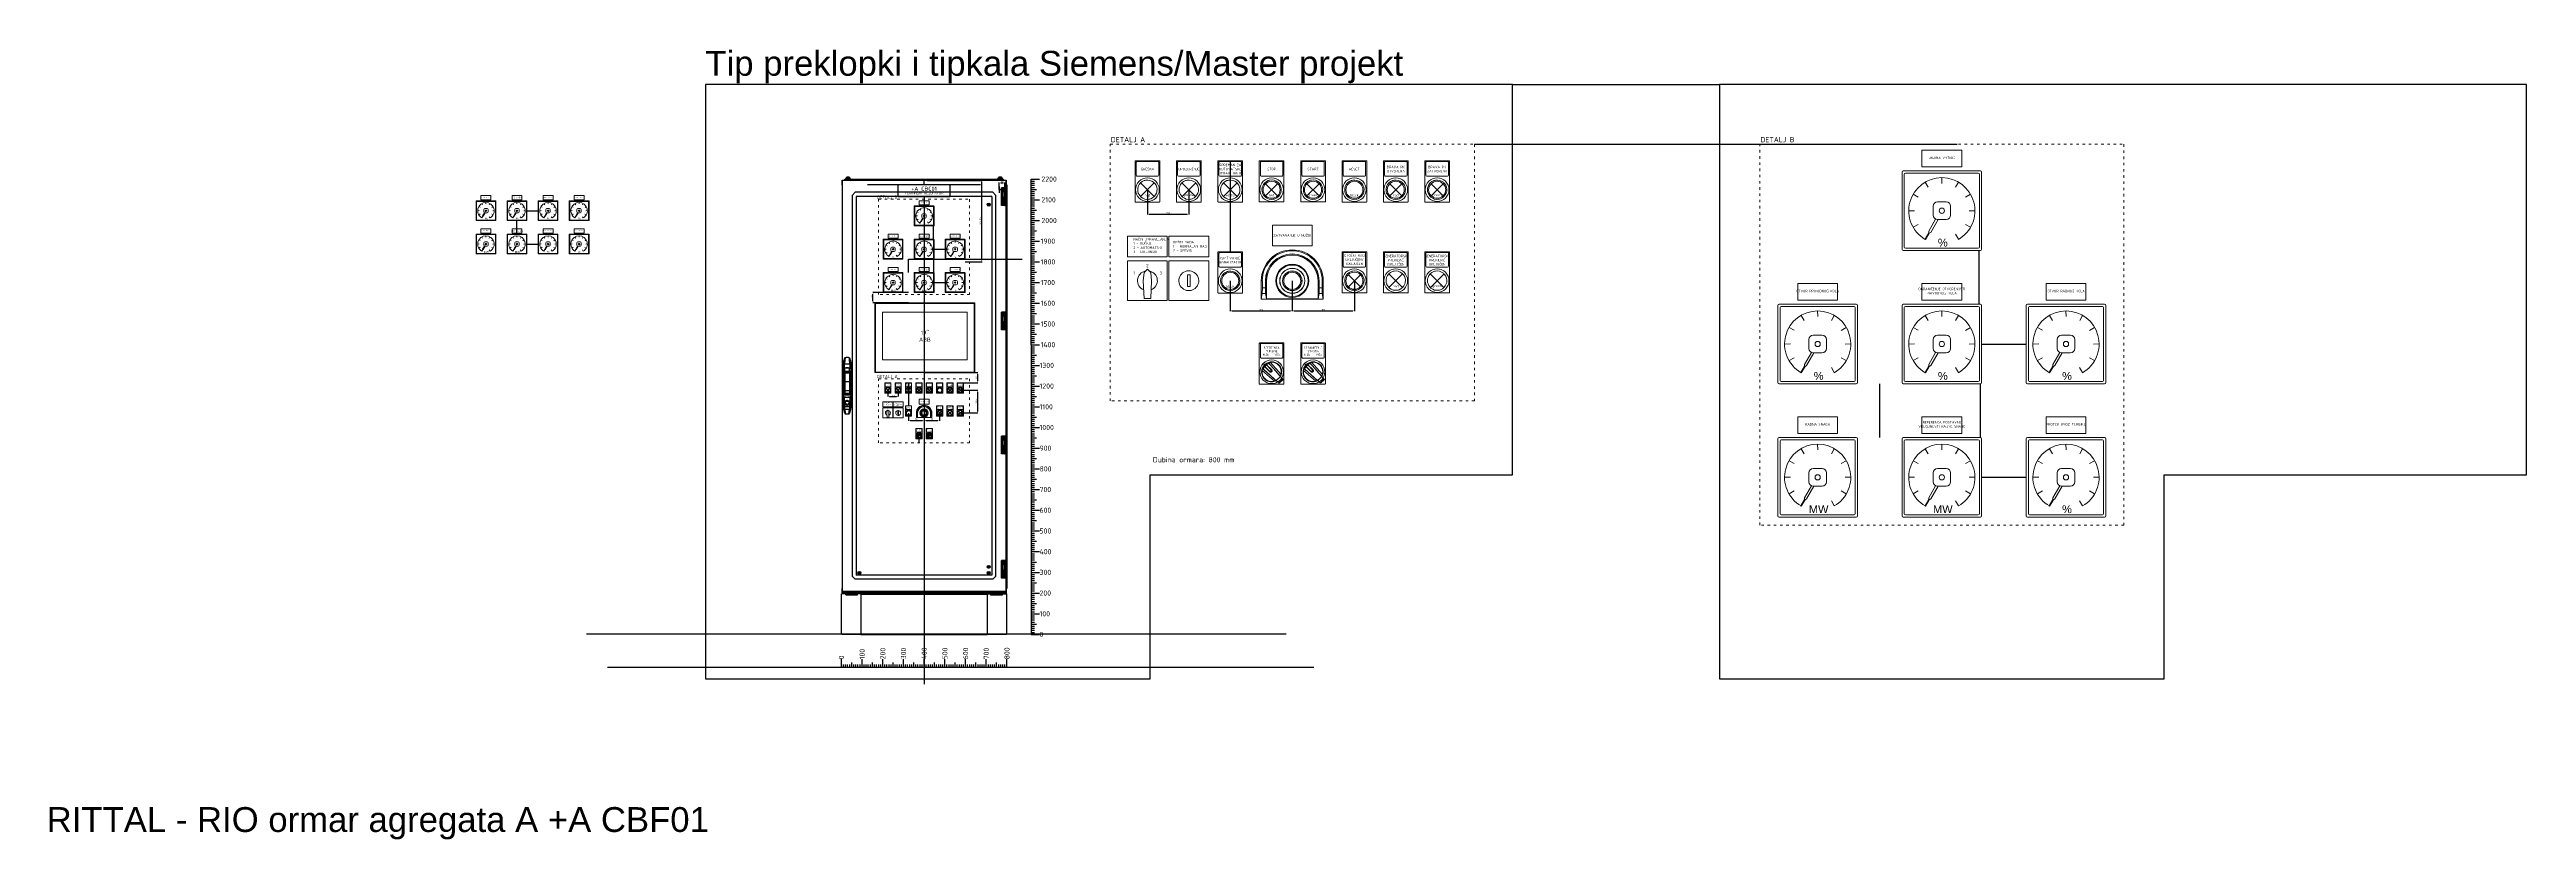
# Model space of a CAD drawing. Header units: millimetres. Extents: x 40929 to 57897, y 13592 to 43737.
# Drawn here: x 43439 to 55408, y 35058 to 38874 of the extents above; entities that cross this region are included whole.
import ezdxf
from ezdxf.enums import TextEntityAlignment as Align

# ---------------------------------------------------------------- set-up
doc = ezdxf.new("R2010")
doc.units = ezdxf.units.MM
doc.linetypes.add('ACAD_ISO03W100', pattern=[30, 12, -18])
doc.layers.add('! NO PLOT !', color=7, linetype='Continuous', true_color=0xff75dd, plot=False)
doc.layers.add('000-PI-Oprema', color=30, linetype='Continuous', lineweight=5)
for name, color, linetype in [('000-PI-ORMAR', 2, 'Continuous'), ('000-PI_TEXT', 7, 'Continuous'), ('AUT_7', 7, 'Continuous'), ('AUT_TEXT', 7, 'Continuous')]:
    doc.layers.add(name, color=color, linetype=linetype)
doc.styles.add('PI0', font='isocpeur.ttf', dxfattribs={"width": 0.9})
doc.styles.get("Standard").update_dxf_attribs({"font": 'arial.ttf'})
doc.dimstyles.new('ISO-25-lb', dxfattribs={"dimtxt": 8, "dimasz": 8, "dimexe": 1.25, "dimexo": 0.625, "dimtad": 1, "dimtxsty": 'Standard', "dimcen": 5, "dimadec": 0, "dimazin": 0, "dimtfac": 1, "dimtmove": 0, "dimatfit": 3, "dimfxl": 1, "dimarcsym": 0})

# ---------------------------------------------------------------- blocks, each defined once
blk = doc.blocks.new('A$C22301F41')
at = {"color": 7}
for p, q in [((0, 0), (0, 40)), ((800, 0), (0, 0)), ((10, 0), (10, 15)), ((20, 0), (20, 15)), ((30, 0), (30, 15)), ((40, 0), (40, 15)), ((50, 0), (50, 25)), ((60, 0), (60, 15)), ((70, 0), (70, 15)), ((80, 0), (80, 15)), ((90, 0), (90, 15)), ((100, 0), (100, 40)), ((110, 0), (110, 15)), ((120, 0), (120, 15)), ((130, 0), (130, 15)), ((140, 0), (140, 15)), ((150, 0), (150, 25)), ((160, 0), (160, 15)), ((170, 0), (170, 15)), ((180, 0), (180, 15)), ((190, 0), (190, 15)), ((200, 0), (200, 40)), ((200, 0), (200, 40)), ((200, 0), (200, 40)), ((200, 0), (200, 40)), ((200, 0), (200, 40)), ((200, 0), (200, 40)), ((200, 0), (200, 40)), ((200, 0), (200, 40)), ((210, 0), (210, 15)), ((220, 0), (220, 15)), ((230, 0), (230, 15)), ((240, 0), (240, 15)), ((250, 0), (250, 25)), ((260, 0), (260, 15)), ((270, 0), (270, 15)), ((280, 0), (280, 15)), ((290, 0), (290, 15)), ((300, 0), (300, 40)), ((310, 0), (310, 15)), ((320, 0), (320, 15)), ((330, 0), (330, 15)), ((340, 0), (340, 15)), ((350, 0), (350, 25)), ((360, 0), (360, 15)), ((370, 0), (370, 15)), ((380, 0), (380, 15)), ((390, 0), (390, 15)), ((400, 0), (400, 40)), ((400, 0), (400, 40)), ((400, 0), (400, 40)), ((400, 0), (400, 40)), ((400, 0), (400, 40)), ((400, 0), (400, 40)), ((400, 0), (400, 40)), ((410, 0), (410, 15)), ((420, 0), (420, 15)), ((430, 0), (430, 15)), ((440, 0), (440, 15)), ((450, 0), (450, 25)), ((460, 0), (460, 15)), ((470, 0), (470, 15)), ((480, 0), (480, 15)), ((490, 0), (490, 15)), ((500, 0), (500, 40)), ((510, 0), (510, 15)), ((520, 0), (520, 15)), ((530, 0), (530, 15)), ((540, 0), (540, 15)), ((550, 0), (550, 25)), ((560, 0), (560, 15)), ((570, 0), (570, 15)), ((580, 0), (580, 15)), ((590, 0), (590, 15)), ((600, 0), (600, 40)), ((600, 0), (600, 40)), ((600, 0), (600, 40)), ((600, 0), (600, 40)), ((600, 0), (600, 40)), ((600, 0), (600, 40)), ((610, 0), (610, 15)), ((620, 0), (620, 15)), ((630, 0), (630, 15)), ((640, 0), (640, 15)), ((650, 0), (650, 25)), ((660, 0), (660, 15)), ((670, 0), (670, 15)), ((680, 0), (680, 15)), ((690, 0), (690, 15)), ((700, 0), (700, 40)), ((710, 0), (710, 15)), ((720, 0), (720, 15)), ((730, 0), (730, 15)), ((740, 0), (740, 15)), ((750, 0), (750, 25)), ((760, 0), (760, 15)), ((770, 0), (770, 15)), ((780, 0), (780, 15)), ((790, 0), (790, 15)), ((800, 0), (800, 40)), ((800, 0), (800, 40)), ((800, 0), (800, 40)), ((800, 0), (800, 40)), ((800, 0), (800, 40)), ((800, 0), (800, 40))]:
    blk.add_line(p, q, dxfattribs=at)
at = {"color": 7, "style": 'PI0', "width": 0.9}
for s, p in [('0', (0, 40)), ('100', (100, 40)), ('200', (200, 40)), ('300', (300, 40)), ('400', (400, 40)), ('500', (500, 40)), ('600', (600, 40)), ('700', (700, 40)), ('800', (800, 40))]:
    blk.add_text(s, height=25, rotation=90, dxfattribs=at).set_placement(p, align=Align.MIDDLE_LEFT)
blk = doc.blocks.new('*U117')
at = {"layer": '000-PI-ORMAR'}
for p, q in [((-13, 105), (-11, 135)), ((-10, 135), (-11, 135)), ((11, 135), (10, 135)), ((13, 105), (11, 135)), ((-19, 101), (-20, 86)), ((-20, 87), (-14, 87)), ((-20, 86), (-20, 28)), ((-20, 86), (-13, 86)), ((-20, 86), (-20, 61)), ((-20, 69), (-17, 69)), ((-20, 69), (-13, 69)), ((-20, 62), (-17, 62)), ((-20, 62), (-15, 62)), ((-20, 36), (-20, 28)), ((-20, 33), (-15, 33)), ((-20, 28), (-20, -55)), ((-17, 18), (-20, 23)), ((-20, 21), (20, 21)), ((-17, 14), (-20, 17)), ((-17, 3), (-20, 3)), ((-19, 105), (-13, 105)), ((-17, 69), (17, 69)), ((-17, 62), (17, 62)), ((-17, 18), (-17, -47)), ((-16, 2), (-16, 16)), ((-16, 16), (-16, -46)), ((-16, 11), (-16, 13)), ((-16, 2), (-16, 3)), ((-16, -35), (-16, 2)), ((-13, -35), (-15, 62)), ((-15, 33), (-13, 60)), ((-14, 86), (-14, 87)), ((-14, 85), (-14, 86)), ((13, 105), (-13, 105)), ((-13, 86), (-13, 60)), ((-13, 69), (-13, -39)), ((-13, 69), (-13, 69)), ((-11, 85), (-13, 86)), ((-11, 70), (-11, -41)), ((-11, 70), (11, 70)), ((12, 86), (11, 85)), ((11, 70), (11, -41)), ((12, 86), (20, 86)), ((13, 60), (12, 86)), ((12, 86), (14, 85)), ((13, 105), (19, 105)), ((13, 69), (13, -39)), ((13, 69), (13, 69)), ((13, 69), (20, 69)), ((15, 62), (13, -35)), ((13, 60), (15, 33)), ((14, 87), (20, 87)), ((14, 86), (14, 87)), ((14, 85), (14, 86)), ((15, 62), (20, 62)), ((15, 33), (20, 33)), ((16, 16), (16, 2)), ((16, 16), (16, -46)), ((16, 13), (16, 11)), ((16, 3), (16, 2)), ((16, 2), (16, -35)), ((17, 69), (20, 69)), ((17, 62), (20, 62)), ((20, 23), (17, 18)), ((17, 18), (17, -47)), ((20, 17), (17, 14)), ((20, 3), (17, 3)), ((20, 86), (19, 101)), ((20, 28), (20, 86)), ((20, 61), (20, 86)), ((20, 28), (20, 49)), ((20, -55), (20, 28)), ((-20, -18), (-20, -35)), ((-20, -23), (20, -23)), ((-20, -35), (-13, -35)), ((-20, -44), (-20, -55)), ((-20, -44), (20, -44)), ((-20, -50), (-17, -47)), ((-20, -55), (20, -55)), ((-20, -55), (-19, -96)), ((-20, -56), (-14, -56)), ((-19, -101), (-13, -101)), ((-17, -115), (-12, -115)), ((-16, -35), (16, -35)), ((-16, -44), (16, -44)), ((-16, -46), (-16, -44)), ((-14, -55), (-14, -54)), ((-14, -56), (-14, -55)), ((-13, -101), (-14, -56)), ((13, -101), (-13, -101)), ((-12, -23), (-12, -30)), ((12, -115), (-12, -115)), ((-11, -41), (11, -41)), ((12, -115), (17, -115)), ((13, -35), (20, -35)), ((13, -101), (14, -56)), ((13, -101), (19, -101)), ((14, -55), (14, -54)), ((14, -56), (14, -55)), ((14, -56), (20, -56)), ((16, -44), (16, -46)), ((17, -47), (20, -50)), ((19, -96), (20, -55)), ((20, -35), (20, -18)), ((20, -55), (20, -44)), ((-10, -135), (-8, -135)), ((-8, -135), (-8, -135)), ((8, -135), (10, -135)), ((8, -135), (8, -135))]:
    blk.add_line(p, q, dxfattribs=at)
for points in [[(-14, 130), (-15, 127), (-16, 124), (-17, 121), (-18, 118), (-18, 115), (-19, 112), (-19, 108), (-19, 105)], [(-11, 135), (-12, 134), (-12, 133), (-13, 133), (-13, 132), (-14, 131), (-14, 130)], [(10, 135), (8, 135), (6, 136), (4, 136), (2, 136), (-1, 136), (-3, 136), (-5, 136), (-7, 135), (-9, 135), (-10, 135)], [(14, 130), (14, 131), (13, 132), (12, 133), (12, 134), (11, 135)], [(19, 105), (19, 108), (19, 112), (18, 115), (18, 118), (17, 121), (16, 124), (15, 127), (14, 130)], [(-19, 105), (-19, 104), (-19, 103), (-19, 102), (-19, 101)], [(-16, 16), (-17, 16), (-17, 16), (-17, 17), (-17, 17), (-17, 17), (-17, 18), (-17, 18)], [(-13, 69), (-13, 68), (-14, 68), (-14, 67), (-14, 66), (-14, 65), (-15, 64), (-15, 62), (-15, 62)], [(-14, 87), (-14, 90), (-14, 93), (-14, 97), (-14, 100), (-14, 103), (-13, 105)], [(-14, 85), (-12, 86), (-12, 86)], [(-13, 69), (-13, 70), (-12, 70), (-12, 70), (-12, 70), (-12, 70), (-12, 70), (-11, 70), (-11, 70), (-11, 70), (-11, 70)], [(-12, 86), (-10, 86), (-8, 86), (-6, 87), (-5, 87), (-3, 87), (-1, 87), (1, 87), (4, 87), (6, 87), (8, 87), (10, 86), (12, 86), (12, 86)], [(11, 85), (9, 85), (6, 86), (4, 86), (1, 86), (-1, 86), (-3, 86), (-5, 86), (-7, 86), (-9, 85), (-11, 85)], [(11, 70), (11, 70), (11, 70), (11, 70), (12, 70), (12, 70), (12, 70), (12, 70), (12, 70), (12, 70), (13, 69)], [(14, 87), (14, 90), (14, 93), (14, 97), (14, 100), (14, 103), (13, 105)], [(15, 62), (15, 63), (15, 64), (14, 65), (14, 66), (14, 67), (13, 68), (13, 69), (13, 69)], [(17, 18), (17, 17), (17, 17), (17, 17), (17, 16), (17, 16), (17, 16), (16, 16)], [(19, 101), (19, 102), (19, 103), (19, 104), (19, 105)], [(-19, -96), (-19, -98), (-19, -101)], [(-19, -101), (-19, -102), (-19, -104), (-19, -106), (-18, -108), (-18, -109), (-18, -111), (-18, -112), (-17, -113), (-17, -114), (-17, -115)], [(-17, -47), (-17, -47), (-17, -47), (-17, -47), (-17, -47), (-17, -46), (-17, -46), (-16, -46)], [(-17, -115), (-16, -118), (-16, -121), (-15, -124), (-14, -127), (-13, -130), (-12, -132)], [(-16, -44), (-16, -43), (-16, -42), (-16, -42), (-16, -41), (-16, -40), (-16, -39), (-16, -38), (-16, -37), (-16, -36), (-16, -35)], [(-10, -55), (-10, -55), (-12, -55), (-14, -54)], [(-13, -35), (-13, -36), (-13, -37), (-13, -38), (-13, -39)], [(-13, -39), (-12, -40), (-12, -40), (-12, -40), (-12, -41), (-12, -41), (-11, -41), (-11, -41), (-11, -41), (-11, -41)], [(9, -74), (10, -75), (10, -75), (11, -76), (11, -77), (12, -78), (12, -79), (12, -80), (13, -81), (13, -82), (13, -83), (13, -84), (12, -85), (12, -86), (12, -87), (11, -88), (11, -89), (10, -90), (10, -90), (9, -91), (8, -92), (7, -92), (7, -93), (6, -93), (5, -94), (4, -94), (3, -94), (2, -94), (1, -95), (-1, -95), (-2, -94), (-3, -94), (-4, -94), (-5, -94), (-6, -93), (-7, -93), (-8, -92), (-9, -91), (-9, -91), (-10, -90), (-11, -89), (-11, -88), (-12, -87), (-12, -86), (-12, -85), (-13, -84), (-13, -83), (-13, -82), (-13, -81), (-12, -80), (-12, -79), (-12, -78), (-12, -78), (-11, -77), (-11, -76), (-10, -75), (-9, -74), (-9, -74), (-8, -73), (-7, -72), (-6, -72), (-5, -71), (-4, -71), (-3, -71), (-2, -71), (-1, -70), (0, -70), (1, -70), (2, -71), (3, -71), (4, -71), (5, -72), (6, -72), (7, -73), (8, -73), (9, -74)], [(-12, -115), (-12, -113), (-13, -110), (-13, -107), (-13, -105), (-13, -102), (-13, -101)], [(-8, -135), (-10, -123), (-12, -115)], [(10, -55), (8, -55), (6, -55), (4, -56), (2, -56), (0, -56), (-2, -56), (-4, -56), (-6, -55), (-8, -55), (-10, -55)], [(8, -135), (10, -123), (12, -115)], [(14, -54), (12, -55), (10, -55), (10, -55)], [(11, -41), (11, -41), (11, -41), (11, -41), (12, -41), (12, -41), (12, -40), (12, -40), (13, -39), (13, -39)], [(12, -115), (12, -113), (13, -110), (13, -107), (13, -105), (13, -102), (13, -101)], [(12, -132), (13, -130), (14, -127), (15, -124), (16, -121), (16, -118), (17, -115)], [(13, -39), (13, -38), (13, -37), (13, -36), (13, -35)], [(16, -35), (16, -36), (16, -37), (16, -38), (16, -39), (16, -40), (16, -41), (16, -42), (16, -42), (16, -43), (16, -44)], [(16, -46), (17, -46), (17, -47), (17, -47), (17, -47), (17, -47), (17, -47), (17, -47)], [(17, -115), (17, -113), (18, -112), (18, -110), (18, -109), (18, -107), (19, -105), (19, -104), (19, -103), (19, -102), (19, -101)], [(19, -101), (19, -98), (19, -96)], [(-12, -132), (-12, -133), (-11, -134), (-10, -134), (-10, -135)], [(-8, -135), (-6, -136), (-4, -136), (-2, -136), (0, -136), (2, -136), (4, -136), (6, -136), (8, -135)], [(10, -135), (10, -134), (11, -134), (12, -133), (12, -132)]]:
    blk.add_lwpolyline(points, dxfattribs=at)
blk.add_circle((0, -82), 8.15, dxfattribs=at)
for centre, major_axis, ratio, start_param, end_param in [((73, -135), (0, 547), 0.175521, 1.054802, 1.115623), ((-73, -135), (0, 547), 0.175521, -1.115623, -1.054802), ((-19, 13), (-3, 0), 0.71325, 3.261467, 3.839724), ((-19, 3), (-3, 0), 0.017452, 3.261467, 3.839724), ((-8, 87), (0, 37), 0.175521, 1.061397, 1.596486), ((-8, 87), (0, 37), 0.175521, -4.6867, -4.66155), ((8, 87), (0, 37), 0.175521, 4.6867, 5.221788), ((8, 87), (0, 37), 0.175521, 4.66155, 4.6867), ((19, 13), (-3, 0), 0.71325, 5.585054, 6.163311), ((19, 3), (-3, 0), 0.017452, -0.698132, -0.119874), ((137, -40), (0, 670), 0.225671, -4.689366, -4.621155), ((-6, -95), (0, 32.4), 0.225671, 1.735147, 2.215471), ((21, -9), (0, 180), 0.225671, -4.085045, -3.936826), ((-21, -9), (0, 180), 0.225671, 3.936826, 4.085045), ((6, -95), (0, 32.4), 0.225671, 4.067714, 4.548039), ((-137, -40), (0, 670), 0.225671, 4.621155, 4.689366)]:
    blk.add_ellipse(centre, major_axis=major_axis, ratio=ratio, start_param=start_param, end_param=end_param, dxfattribs=at)
blk = doc.blocks.new('A$C34f25ed7')
at = {"layer": '000-PI-ORMAR'}
blk.add_blockref('*U117', (-4, -1008), dxfattribs=at)
blk = doc.blocks.new('8806000_2000x800x600')
at = {"layer": '! NO PLOT !'}
for p, q in [((-3756, 1847), (-3771, 1832)), ((-3771, 1832), (-3771, -8)), ((-3091, 1847), (-3756, 1847)), ((-3751, 1827), (-3751, -3)), ((-3096, 1827), (-3751, 1827)), ((-3096, 1827), (-3096, -3)), ((-3076, 1832), (-3091, 1847)), ((-3076, -8), (-3076, 1832)), ((-3049, 1783), (-3049, 1868)), ((-3030, 1868), (-3049, 1868)), ((-3048, 1800), (-3048, 1851)), ((-3043, 1851), (-3048, 1851)), ((-3043, 1800), (-3048, 1800)), ((-3047, 1783), (-3047, 1868)), ((-3047, 1851), (-3047, 1868)), ((-3047, 1783), (-3047, 1800)), ((-3046, 1823), (-3029, 1823)), ((-3046, 1823), (-3046, 1800)), ((-3046, 1800), (-3029, 1800)), ((-3045, 1851), (-3045, 1868)), ((-3045, 1800), (-3045, 1851)), ((-3045, 1783), (-3045, 1800)), ((-3030, 1853), (-3043, 1853)), ((-3043, 1851), (-3043, 1853)), ((-3043, 1798), (-3043, 1800)), ((-3030, 1798), (-3043, 1798)), ((-3041, 1868), (-3041, 1853)), ((-3041, 1853), (-3041, 1850)), ((-3041, 1850), (-3030, 1850)), ((-3041, 1800), (-3041, 1798)), ((-3041, 1798), (-3041, 1783)), ((-3040, 1853), (-3040, 1868)), ((-3040, 1823), (-3040, 1800)), ((-3040, 1783), (-3040, 1798)), ((-3038, 1850), (-3038, 1843)), ((-3038, 1843), (-3032, 1843)), ((-3038, 1843), (-3037, 1840)), ((-3038, 1823), (-3038, 1800)), ((-3037, 1810), (-3038, 1808)), ((-3038, 1808), (-3038, 1800)), ((-3038, 1808), (-3032, 1808)), ((-3037, 1840), (-3034, 1840)), ((-3037, 1810), (-3034, 1810)), ((-3036, 1783), (-3036, 1868)), ((-3032, 1859), (-3036, 1859)), ((-3032, 1854), (-3036, 1854)), ((-3036, 1823), (-3036, 1800)), ((-3036, 1823), (-3036, 1800)), ((-3032, 1796), (-3036, 1796)), ((-3035, 1783), (-3035, 1868)), ((-3035, 1853), (-3035, 1868)), ((-3035, 1783), (-3035, 1798)), ((-3034, 1840), (-3032, 1843)), ((-3034, 1823), (-3034, 1800)), ((-3034, 1823), (-3034, 1800)), ((-3032, 1808), (-3034, 1810)), ((-3033, 1796), (-3033, 1854)), ((-3033, 1823), (-3033, 1800)), ((-3032, 1859), (-3032, 1866)), ((-3032, 1866), (-3032, 1866)), ((-3032, 1785), (-3032, 1866)), ((-3032, 1791), (-3032, 1859)), ((-3032, 1796), (-3032, 1854)), ((-3032, 1796), (-3032, 1854)), ((-3032, 1843), (-3032, 1850)), ((-3032, 1823), (-3032, 1800)), ((-3032, 1800), (-3032, 1808)), ((-3031, 1823), (-3031, 1800)), ((-3031, 1800), (-3031, 1823)), ((-3030, 1853), (-3030, 1868)), ((-3030, 1850), (-3030, 1853)), ((-3030, 1823), (-3030, 1800)), ((-3030, 1823), (-3030, 1800)), ((-3030, 1798), (-3030, 1800)), ((-3030, 1783), (-3030, 1798)), ((-3118, 1787), (-3103, 1787)), ((-3118, 1787), (-3103, 1787)), ((-3111, 1779), (-3111, 1794)), ((-3111, 1779), (-3111, 1794)), ((-3030, 1783), (-3049, 1783)), ((-3032, 1791), (-3036, 1791)), ((-3032, 1785), (-3032, 1791)), ((-3032, 1785), (-3032, 1785)), ((-3049, 1183), (-3049, 1268)), ((-3030, 1268), (-3049, 1268)), ((-3048, 1200), (-3048, 1251)), ((-3043, 1251), (-3048, 1251)), ((-3043, 1200), (-3048, 1200)), ((-3047, 1183), (-3047, 1268)), ((-3047, 1251), (-3047, 1268)), ((-3047, 1183), (-3047, 1200)), ((-3046, 1223), (-3046, 1200)), ((-3046, 1223), (-3029, 1223)), ((-3046, 1200), (-3029, 1200)), ((-3045, 1251), (-3045, 1268)), ((-3045, 1200), (-3045, 1251)), ((-3045, 1183), (-3045, 1200)), ((-3030, 1253), (-3043, 1253)), ((-3043, 1251), (-3043, 1253)), ((-3043, 1198), (-3043, 1200)), ((-3030, 1198), (-3043, 1198)), ((-3041, 1268), (-3041, 1253)), ((-3041, 1253), (-3041, 1250)), ((-3041, 1250), (-3030, 1250)), ((-3041, 1200), (-3041, 1198)), ((-3041, 1198), (-3041, 1183)), ((-3040, 1253), (-3040, 1268)), ((-3040, 1223), (-3040, 1200)), ((-3040, 1183), (-3040, 1198)), ((-3038, 1250), (-3038, 1243)), ((-3038, 1243), (-3032, 1243)), ((-3038, 1243), (-3037, 1240)), ((-3038, 1223), (-3038, 1200)), ((-3037, 1210), (-3038, 1208)), ((-3038, 1208), (-3038, 1200)), ((-3038, 1208), (-3032, 1208)), ((-3037, 1240), (-3034, 1240)), ((-3037, 1210), (-3034, 1210)), ((-3036, 1183), (-3036, 1268)), ((-3032, 1259), (-3036, 1259)), ((-3032, 1254), (-3036, 1254)), ((-3036, 1223), (-3036, 1200)), ((-3036, 1223), (-3036, 1200)), ((-3035, 1183), (-3035, 1268)), ((-3035, 1253), (-3035, 1268)), ((-3035, 1183), (-3035, 1198)), ((-3034, 1240), (-3032, 1243)), ((-3034, 1223), (-3034, 1200)), ((-3034, 1223), (-3034, 1200)), ((-3032, 1208), (-3034, 1210)), ((-3033, 1196), (-3033, 1254)), ((-3033, 1223), (-3033, 1200)), ((-3032, 1259), (-3032, 1266)), ((-3032, 1266), (-3032, 1266)), ((-3032, 1185), (-3032, 1266)), ((-3032, 1191), (-3032, 1259)), ((-3032, 1196), (-3032, 1254)), ((-3032, 1196), (-3032, 1254)), ((-3032, 1243), (-3032, 1250)), ((-3032, 1223), (-3032, 1200)), ((-3032, 1200), (-3032, 1208)), ((-3031, 1223), (-3031, 1200)), ((-3031, 1200), (-3031, 1223)), ((-3030, 1253), (-3030, 1268)), ((-3030, 1250), (-3030, 1253)), ((-3030, 1223), (-3030, 1200)), ((-3030, 1223), (-3030, 1200)), ((-3030, 1198), (-3030, 1200)), ((-3030, 1183), (-3030, 1198)), ((-3030, 1183), (-3049, 1183)), ((-3032, 1196), (-3036, 1196)), ((-3032, 1191), (-3036, 1191)), ((-3032, 1185), (-3032, 1191)), ((-3032, 1185), (-3032, 1185)), ((-3049, 583), (-3049, 668)), ((-3030, 668), (-3049, 668)), ((-3048, 600), (-3048, 651)), ((-3043, 651), (-3048, 651)), ((-3043, 600), (-3048, 600)), ((-3047, 583), (-3047, 668)), ((-3047, 651), (-3047, 668)), ((-3047, 583), (-3047, 600)), ((-3046, 623), (-3046, 600)), ((-3046, 623), (-3029, 623)), ((-3046, 600), (-3029, 600)), ((-3045, 651), (-3045, 668)), ((-3045, 600), (-3045, 651)), ((-3045, 583), (-3045, 600)), ((-3030, 653), (-3043, 653)), ((-3043, 651), (-3043, 653)), ((-3043, 598), (-3043, 600)), ((-3041, 668), (-3041, 653)), ((-3041, 653), (-3041, 650)), ((-3041, 650), (-3030, 650)), ((-3041, 600), (-3041, 598)), ((-3040, 653), (-3040, 668)), ((-3040, 623), (-3040, 600)), ((-3038, 650), (-3038, 643)), ((-3038, 643), (-3037, 640)), ((-3038, 643), (-3032, 643)), ((-3038, 623), (-3038, 600)), ((-3037, 610), (-3038, 608)), ((-3038, 608), (-3038, 600)), ((-3038, 608), (-3032, 608)), ((-3037, 640), (-3034, 640)), ((-3037, 610), (-3034, 610)), ((-3036, 583), (-3036, 668)), ((-3032, 659), (-3036, 659)), ((-3032, 654), (-3036, 654)), ((-3036, 623), (-3036, 600)), ((-3036, 623), (-3036, 600)), ((-3035, 583), (-3035, 668)), ((-3035, 653), (-3035, 668)), ((-3034, 640), (-3032, 643)), ((-3034, 623), (-3034, 600)), ((-3034, 623), (-3034, 600)), ((-3032, 608), (-3034, 610)), ((-3033, 596), (-3033, 654)), ((-3033, 623), (-3033, 600)), ((-3032, 659), (-3032, 666)), ((-3032, 666), (-3032, 666)), ((-3032, 585), (-3032, 666)), ((-3032, 591), (-3032, 659)), ((-3032, 596), (-3032, 654)), ((-3032, 596), (-3032, 654)), ((-3032, 643), (-3032, 650)), ((-3032, 623), (-3032, 600)), ((-3032, 600), (-3032, 608)), ((-3031, 623), (-3031, 600)), ((-3031, 600), (-3031, 623)), ((-3030, 653), (-3030, 668)), ((-3030, 650), (-3030, 653)), ((-3030, 623), (-3030, 600)), ((-3030, 623), (-3030, 600)), ((-3030, 598), (-3030, 600)), ((-3030, 583), (-3049, 583)), ((-3030, 598), (-3043, 598)), ((-3041, 598), (-3041, 583)), ((-3040, 583), (-3040, 598)), ((-3032, 596), (-3036, 596)), ((-3032, 591), (-3036, 591)), ((-3035, 583), (-3035, 598)), ((-3032, 585), (-3032, 591)), ((-3032, 585), (-3032, 585)), ((-3030, 583), (-3030, 598)), ((-3743, 8), (-3728, 8)), ((-3736, 1), (-3736, 15)), ((-3118, 37), (-3103, 37)), ((-3118, 8), (-3103, 8)), ((-3111, 29), (-3111, 44)), ((-3111, 1), (-3111, 15)), ((-3049, -17), (-3049, 68)), ((-3030, 68), (-3049, 68)), ((-3048, 0), (-3048, 51)), ((-3043, 51), (-3048, 51)), ((-3047, -17), (-3047, 68)), ((-3047, 51), (-3047, 68)), ((-3046, 23), (-3046, 0)), ((-3046, 23), (-3029, 23)), ((-3046, 0), (-3029, 0)), ((-3045, 51), (-3045, 68)), ((-3045, 0), (-3045, 51)), ((-3030, 53), (-3043, 53)), ((-3043, 51), (-3043, 53)), ((-3041, 68), (-3041, 53)), ((-3041, 53), (-3041, 50)), ((-3041, 50), (-3030, 50)), ((-3041, 0), (-3041, -2)), ((-3040, 53), (-3040, 68)), ((-3040, 23), (-3040, 0)), ((-3038, 50), (-3038, 43)), ((-3038, 43), (-3037, 40)), ((-3038, 43), (-3032, 43)), ((-3038, 23), (-3038, 0)), ((-3037, 10), (-3038, 8)), ((-3038, 8), (-3038, 0)), ((-3038, 8), (-3032, 8)), ((-3037, 40), (-3034, 40)), ((-3037, 10), (-3034, 10)), ((-3036, -17), (-3036, 68)), ((-3032, 59), (-3036, 59)), ((-3032, 54), (-3036, 54)), ((-3036, 23), (-3036, 0)), ((-3036, 23), (-3036, 0)), ((-3035, -17), (-3035, 68)), ((-3035, 53), (-3035, 68)), ((-3034, 40), (-3032, 43)), ((-3034, 23), (-3034, 0)), ((-3034, 23), (-3034, 0)), ((-3032, 8), (-3034, 10)), ((-3033, -4), (-3033, 54)), ((-3033, 23), (-3033, 0)), ((-3032, 59), (-3032, 66)), ((-3032, 66), (-3032, 66)), ((-3032, -15), (-3032, 66)), ((-3032, -9), (-3032, 59)), ((-3032, -4), (-3032, 54)), ((-3032, -4), (-3032, 54)), ((-3032, 43), (-3032, 50)), ((-3032, 23), (-3032, 0)), ((-3032, 0), (-3032, 8)), ((-3031, 23), (-3031, 0)), ((-3031, 0), (-3031, 23)), ((-3030, 53), (-3030, 68)), ((-3030, 50), (-3030, 53)), ((-3030, 23), (-3030, 0)), ((-3030, 23), (-3030, 0)), ((-3030, -2), (-3030, 0)), ((-3771, -8), (-3756, -23)), ((-3091, -23), (-3756, -23)), ((-3096, -3), (-3751, -3)), ((-3091, -23), (-3076, -8)), ((-3030, -17), (-3049, -17)), ((-3043, 0), (-3048, 0)), ((-3047, -17), (-3047, 0)), ((-3045, -17), (-3045, 0)), ((-3043, -2), (-3043, 0)), ((-3030, -2), (-3043, -2)), ((-3041, -2), (-3041, -17)), ((-3040, -17), (-3040, -2)), ((-3032, -4), (-3036, -4)), ((-3032, -9), (-3036, -9)), ((-3035, -17), (-3035, -2)), ((-3032, -15), (-3032, -9)), ((-3032, -15), (-3032, -15)), ((-3030, -17), (-3030, -2))]:
    blk.add_line(p, q, dxfattribs=at)
for centre, radius in [((-3111, 1787), 7), ((-3111, 1787), 7), ((-3111, 1787), 6.7), ((-3111, 1787), 6.7), ((-3111, 1787), 5), ((-3111, 1787), 4), ((-3111, 1787), 3), ((-3736, 8), 7), ((-3736, 8), 6.5), ((-3736, 8), 5.62), ((-3736, 8), 5), ((-3736, 8), 3.62), ((-3111, 37), 7), ((-3111, 37), 6.7), ((-3111, 8), 7), ((-3111, 8), 6.5), ((-3111, 37), 5), ((-3111, 8), 5.61), ((-3111, 8), 5), ((-3111, 37), 4), ((-3111, 37), 3), ((-3111, 8), 3.61)]:
    blk.add_circle(centre, radius, dxfattribs=at)
for centre, start_param, end_param in [((-3034, 1866), 4.712389, 6.283185), ((-3034, 1866), 4.712389, 6.283185), ((-3034, 1785), 3.141593, 4.712389), ((-3034, 1785), 3.141593, 4.712389), ((-3034, 1266), 4.712389, 6.283185), ((-3034, 1266), 4.712389, 6.283185), ((-3034, 1185), 3.141593, 4.712389), ((-3034, 1185), 3.141593, 4.712389), ((-3034, 666), 4.712389, 6.283185), ((-3034, 666), 4.712389, 6.283185), ((-3034, 585), 3.141593, 4.712389), ((-3034, 585), 3.141593, 4.712389), ((-3034, 66), 4.712389, 6.283185), ((-3034, 66), 4.712389, 6.283185), ((-3034, -15), 3.141593, 4.712389), ((-3034, -15), 3.141593, 4.712389)]:
    blk.add_ellipse(centre, major_axis=(0, 2), ratio=0.965926, start_param=start_param, end_param=end_param, dxfattribs=at)
at = {"layer": '000-PI-ORMAR'}
for p, q in [((-3785, 1920), (-3797, 1920)), ((-3050, 1920), (-3062, 1920)), ((-3819, 1906), (-3807, 1906)), ((-3819, 1883), (-3819, 1906)), ((-3819, 1904), (-3819, -81)), ((-3027, 1904), (-3819, 1904)), ((-3818, 1904), (-3818, 1905)), ((-3818, 1905), (-3807, 1905)), ((-3807, 1904), (-3807, 1910)), ((-3807, 1910), (-3040, 1910)), ((-3807, 1906), (-3040, 1906)), ((-3807, 1905), (-3040, 1905)), ((-3779, 1913), (-3803, 1913)), ((-3803, 1913), (-3803, 1910)), ((-3779, 1910), (-3779, 1913)), ((-3044, 1913), (-3068, 1913)), ((-3068, 1913), (-3068, 1910)), ((-3044, 1910), (-3044, 1913)), ((-3040, 1904), (-3040, 1910)), ((-3040, 1906), (-3027, 1906)), ((-3040, 1905), (-3029, 1905)), ((-3029, 1905), (-3029, 1904)), ((-3029, 1904), (-3029, -81)), ((-3027, 1906), (-3027, 1904)), ((-3027, -81), (-3027, 1904)), ((-3027, 1904), (-3027, -81)), ((-3024, 1883), (-3027, 1883)), ((-3027, 1883), (-3027, 1883)), ((-3027, 1883), (-3027, -68)), ((-3024, 1883), (-3024, -68)), ((-3819, -91), (-3819, -68)), ((-3819, -81), (-3027, -81)), ((-3801, -91), (-3819, -91)), ((-3818, -89), (-3818, -81)), ((-3801, -89), (-3818, -89)), ((-3802, -92), (-3801, -92)), ((-3802, -98), (-3802, -92)), ((-3802, -98), (-3745, -98)), ((-3801, -81), (-3801, -92)), ((-3046, -89), (-3801, -89)), ((-3046, -91), (-3801, -91)), ((-3801, -92), (-3797, -92)), ((-3797, -92), (-3774, -92)), ((-3779, -81), (-3779, -92)), ((-3072, -92), (-3774, -92)), ((-3745, -98), (-3745, -92)), ((-3102, -92), (-3102, -98)), ((-3102, -98), (-3044, -98)), ((-3072, -92), (-3050, -92)), ((-3068, -81), (-3068, -92)), ((-3050, -92), (-3046, -92)), ((-3046, -81), (-3046, -92)), ((-3029, -89), (-3046, -89)), ((-3027, -91), (-3046, -91)), ((-3046, -92), (-3044, -92)), ((-3044, -98), (-3044, -92)), ((-3029, -81), (-3029, -89)), ((-3027, -68), (-3024, -68)), ((-3027, -81), (-3027, -91))]:
    blk.add_line(p, q, dxfattribs=at)
for centre, start, end in [((-3790, 1911), 124.8208, 166.6054), ((-3791, 1911), 13.3946, 55.1792), ((-3055, 1911), 124.8208, 166.6054), ((-3056, 1911), 13.3946, 55.1792)]:
    blk.add_arc(centre, 11.2, start, end, dxfattribs=at)
at = {"ltscale": 0.25}
blk.add_blockref('A$C34f25ed7', (-3791, 1920), dxfattribs=at)
blk = doc.blocks.new('*U235')
at = {"layer": '000-PI-Oprema'}
blk.add_line((2, -3), (-2, 3), dxfattribs=at)
blk = doc.blocks.new('*U236')
at = {"layer": '000-PI-Oprema', "color": 0, "linetype": 'ByBlock', "lineweight": -2, "transparency": 16777216}
for p, rotation in [((-27149, 62620), 239.9999999999999), ((-27144, 62638), 210), ((-27144, 62602), 269.9999999999999), ((-27131, 62651), 180), ((-27113, 62656), 150), ((-27095, 62651), 120), ((-27081, 62638), 90.00000000000001), ((-27081, 62602), 30.00000000000003), ((-27076, 62620), 60.00000000000001), ((-27131, 62588), 299.9999999999998)]:
    blk.add_blockref('*U235', p, dxfattribs=dict(at, rotation=rotation))
blk.add_blockref('*U235', (-27095, 62588), dxfattribs=at)
blk = doc.blocks.new('*U237')
at = {"layer": '000-PI-Oprema'}
blk.add_line((2, -3), (-2, 3), dxfattribs=at)
blk = doc.blocks.new('*U238')
at = {"layer": '000-PI-Oprema', "color": 0, "linetype": 'ByBlock', "lineweight": -2, "transparency": 16777216}
for p, rotation in [((-27149, 62620), 239.9999999999999), ((-27144, 62638), 210), ((-27144, 62602), 269.9999999999999), ((-27131, 62651), 180), ((-27113, 62656), 150), ((-27095, 62651), 120), ((-27081, 62638), 90.00000000000001), ((-27081, 62602), 30.00000000000003), ((-27076, 62620), 60.00000000000001), ((-27131, 62588), 299.9999999999998)]:
    blk.add_blockref('*U237', p, dxfattribs=dict(at, rotation=rotation))
blk.add_blockref('*U237', (-27095, 62588), dxfattribs=at)
blk = doc.blocks.new('ESD - 3SU1051-1BA20-0AA0')
at = {"layer": '000-PI-Oprema'}
for p, q in [((43979.3, 39069.2), (43980.6, 39069.2)), ((43979.3, 39047.1), (43979.3, 39069.2)), ((43979.3, 39047.1), (43980.4, 39053.7)), ((43980.4, 39053.7), (43984.4, 39053.7)), ((43980.6, 39060.7), (43980.6, 39069.2)), ((43980.6, 39060.7), (43984.2, 39060.7)), ((43984.2, 39069.2), (43985.4, 39069.2)), ((43984.2, 39060.7), (43984.2, 39069.2)), ((43985.4, 39047.6), (43984.4, 39053.7)), ((43985.4, 39069.2), (43985.6, 39069.2)), ((43985.4, 39047.6), (43985.4, 39069.2)), ((43985.6, 39047.5), (43985.6, 39069.2)), ((44047.9, 39069.2), (44048.1, 39069.2)), ((44047.9, 39047.5), (44047.9, 39069.2)), ((44048.1, 39069.2), (44049.2, 39069.2)), ((44048.1, 39047.6), (44048.1, 39069.2)), ((44048.1, 39047.6), (44049.1, 39053.7)), ((44049.1, 39053.7), (44053, 39053.7)), ((44049.2, 39060.7), (44049.2, 39069.2)), ((44049.2, 39060.7), (44052.9, 39060.7)), ((44052.9, 39069.2), (44054.1, 39069.2)), ((44052.9, 39060.7), (44052.9, 39069.2)), ((44054.1, 39047.1), (44053, 39053.7)), ((44054.1, 39047.1), (44054.1, 39069.2)), ((43979.3, 39047.1), (43995.6, 39047.1)), ((43985.6, 39047.5), (44047.9, 39047.5)), ((43995.5, 39047.2), (44037.9, 39047.2)), ((44037.8, 39047.1), (44054.1, 39047.1))]:
    blk.add_line(p, q, dxfattribs=at)
for points in [[(43980.4, 39053.7), (43980.5, 39054.1), (43980.5, 39054.7), (43980.5, 39055.6), (43980.5, 39056.7), (43980.6, 39057.9), (43980.6, 39059.2), (43980.6, 39060.7)], [(43984.2, 39060.7), (43984.2, 39059.2), (43984.2, 39057.9), (43984.3, 39056.7), (43984.3, 39055.6), (43984.3, 39054.7), (43984.3, 39054.1), (43984.4, 39053.7)], [(44049.1, 39053.7), (44049.1, 39054.1), (44049.1, 39054.7), (44049.2, 39055.6), (44049.2, 39056.7), (44049.2, 39057.9), (44049.2, 39059.2), (44049.2, 39060.7)], [(44052.9, 39060.7), (44052.9, 39059.2), (44052.9, 39057.9), (44052.9, 39056.7), (44052.9, 39055.6), (44053, 39054.7), (44053, 39054.1), (44053, 39053.7)], [(43985.4, 39047.6), (43985.4, 39047.6), (43985.4, 39047.6), (43985.4, 39047.6), (43985.5, 39047.6), (43985.5, 39047.6), (43985.5, 39047.5), (43985.6, 39047.5), (43985.6, 39047.5)], [(44047.9, 39047.5), (44047.9, 39047.5), (44047.9, 39047.5), (44048, 39047.6), (44048, 39047.6), (44048, 39047.6), (44048, 39047.6), (44048, 39047.6), (44048.1, 39047.6)]]:
    blk.add_lwpolyline(points, dxfattribs=at)
for radius in [20, 19.1, 15.2, 15, 11.8, 11.7, 10.3]:
    blk.add_circle((44016.7, 39069.2), radius, dxfattribs=at)
for radius, start, end in [(37.4, 0, 180), (36.2, 0, 180), (32.5, 0, 180), (31.3, 0, 180), (31.1, 0, 180), (30.5, 225.9962, 226.1678), (30.5, 313.8322, 314.0038)]:
    blk.add_arc((44016.7, 39069.2), radius, start, end, dxfattribs=at)
blk = doc.blocks.new('*D239')
at = {"layer": '! NO PLOT !', "color": 0, "linetype": 'Continuous', "lineweight": -2, "ltscale": 0.25, "transparency": 16777216}
for p, q in [((47490, 37227), (47490, 37197)), ((47540, 37227), (47540, 37197)), ((47498, 37198), (47532, 37198))]:
    blk.add_line(p, q, dxfattribs=at)
at = {"layer": '! NO PLOT !', "color": 0, "ltscale": 0.25, "transparency": 16777216}
for points in [[(47498, 37200), (47498, 37197), (47490, 37198)], [(47532, 37200), (47532, 37197), (47540, 37198)]]:
    blk.add_solid(points, dxfattribs=at)
at = {"layer": 'Defpoints', "color": 0, "ltscale": 0.25, "transparency": 16777216}
for p in [(47490, 37228), (47540, 37228), (47540, 37198)]:
    blk.add_point(p, dxfattribs=at)
at = {"layer": '! NO PLOT !', "color": 0, "ltscale": 0.25, "transparency": 16777216, "insert": (47515, 37203), "char_height": 8, "attachment_point": 5}
blk.add_mtext('50', dxfattribs=at)
blk = doc.blocks.new('*D240')
at = {"layer": '! NO PLOT !', "color": 0, "linetype": 'Continuous', "lineweight": -2, "ltscale": 0.25, "transparency": 16777216}
for p, q in [((47589, 37700), (47417, 37700)), ((47589, 37650), (47417, 37650)), ((47418, 37658), (47418, 37692))]:
    blk.add_line(p, q, dxfattribs=at)
at = {"layer": '! NO PLOT !', "color": 0, "ltscale": 0.25, "transparency": 16777216}
for points in [[(47417, 37692), (47420, 37692), (47418, 37700)], [(47417, 37658), (47420, 37658), (47418, 37650)]]:
    blk.add_solid(points, dxfattribs=at)
at = {"layer": 'Defpoints', "color": 0, "ltscale": 0.25, "transparency": 16777216}
for p in [(47418, 37700), (47590, 37700), (47590, 37650)]:
    blk.add_point(p, dxfattribs=at)
at = {"layer": '! NO PLOT !', "color": 0, "ltscale": 0.25, "transparency": 16777216, "insert": (47414, 37683), "char_height": 8, "attachment_point": 5, "rotation": 90}
blk.add_mtext('50', dxfattribs=at)
blk = doc.blocks.new('*D241')
at = {"layer": '! NO PLOT !', "color": 0, "linetype": 'Continuous', "lineweight": -2, "ltscale": 0.25, "transparency": 16777216}
for p, q in [((47666, 37313), (47924, 37313)), ((47841, 37263), (47924, 37263)), ((47923, 37305), (47923, 37271))]:
    blk.add_line(p, q, dxfattribs=at)
at = {"layer": '! NO PLOT !', "color": 0, "ltscale": 0.25, "transparency": 16777216}
for points in [[(47922, 37305), (47924, 37305), (47923, 37313)], [(47922, 37271), (47924, 37271), (47923, 37263)]]:
    blk.add_solid(points, dxfattribs=at)
at = {"layer": 'Defpoints', "color": 0, "ltscale": 0.25, "transparency": 16777216}
for p in [(47665, 37313), (47840, 37263), (47923, 37263)]:
    blk.add_point(p, dxfattribs=at)
at = {"layer": '! NO PLOT !', "color": 0, "ltscale": 0.25, "transparency": 16777216, "insert": (47918, 37288), "char_height": 8, "attachment_point": 5, "rotation": 90}
blk.add_mtext('50', dxfattribs=at)
blk = doc.blocks.new('*D244')
at = {"layer": '! NO PLOT !', "color": 0, "linetype": 'Continuous', "lineweight": -2, "ltscale": 0.25, "transparency": 16777216}
for p, q in [((47841, 37228), (47924, 37228)), ((47841, 37118), (47924, 37118)), ((47923, 37220), (47923, 37126))]:
    blk.add_line(p, q, dxfattribs=at)
at = {"layer": '! NO PLOT !', "color": 0, "ltscale": 0.25, "transparency": 16777216}
for points in [[(47922, 37220), (47924, 37220), (47923, 37228)], [(47922, 37126), (47924, 37126), (47923, 37118)]]:
    blk.add_solid(points, dxfattribs=at)
at = {"layer": 'Defpoints', "color": 0, "ltscale": 0.25, "transparency": 16777216}
for p in [(47840, 37228), (47840, 37118), (47923, 37118)]:
    blk.add_point(p, dxfattribs=at)
at = {"layer": '! NO PLOT !', "color": 0, "ltscale": 0.25, "transparency": 16777216, "insert": (47918, 37173), "char_height": 8, "attachment_point": 5, "rotation": 90}
blk.add_mtext('110', dxfattribs=at)
blk = doc.blocks.new('*D245')
at = {"layer": '! NO PLOT !', "color": 0, "linetype": 'Continuous', "lineweight": -2, "ltscale": 0.25, "transparency": 16777216}
for p, q in [((47665, 37117), (47665, 37080)), ((47740, 37118), (47740, 37080)), ((47673, 37082), (47732, 37082))]:
    blk.add_line(p, q, dxfattribs=at)
at = {"layer": '! NO PLOT !', "color": 0, "ltscale": 0.25, "transparency": 16777216}
for points in [[(47673, 37083), (47673, 37080), (47665, 37082)], [(47732, 37083), (47732, 37080), (47740, 37082)]]:
    blk.add_solid(points, dxfattribs=at)
at = {"layer": 'Defpoints', "color": 0, "ltscale": 0.25, "transparency": 16777216}
for p in [(47665, 37118), (47740, 37118), (47740, 37082)]:
    blk.add_point(p, dxfattribs=at)
at = {"layer": '! NO PLOT !', "color": 0, "ltscale": 0.25, "transparency": 16777216, "insert": (47702, 37086), "char_height": 8, "attachment_point": 5}
blk.add_mtext('75', dxfattribs=at)
blk = doc.blocks.new('*D242')
at = {"layer": '! NO PLOT !', "color": 0, "linetype": 'Continuous', "lineweight": -2, "ltscale": 0.25, "transparency": 16777216}
for p, q in [((47590, 37117), (47590, 37080)), ((47665, 37117), (47665, 37080)), ((47598, 37082), (47657, 37082))]:
    blk.add_line(p, q, dxfattribs=at)
at = {"layer": '! NO PLOT !', "color": 0, "ltscale": 0.25, "transparency": 16777216}
for points in [[(47598, 37083), (47598, 37080), (47590, 37082)], [(47657, 37083), (47657, 37080), (47665, 37082)]]:
    blk.add_solid(points, dxfattribs=at)
at = {"layer": 'Defpoints', "color": 0, "ltscale": 0.25, "transparency": 16777216}
for p in [(47590, 37118), (47665, 37118), (47665, 37082)]:
    blk.add_point(p, dxfattribs=at)
at = {"layer": '! NO PLOT !', "color": 0, "ltscale": 0.25, "transparency": 16777216, "insert": (47627, 37086), "char_height": 8, "attachment_point": 5}
blk.add_mtext('75', dxfattribs=at)
blk = doc.blocks.new('*D243')
at = {"layer": '! NO PLOT !', "color": 0, "linetype": 'Continuous', "lineweight": -2, "ltscale": 0.25, "transparency": 16777216}
for p, q in [((47679, 38242), (47945, 38242)), ((47944, 37856), (47944, 38234)), ((47864, 37848), (47945, 37848))]:
    blk.add_line(p, q, dxfattribs=at)
at = {"layer": '! NO PLOT !', "color": 0, "ltscale": 0.25, "transparency": 16777216}
for points in [[(47943, 38234), (47945, 38234), (47944, 38242)], [(47943, 37856), (47945, 37856), (47944, 37848)]]:
    blk.add_solid(points, dxfattribs=at)
at = {"layer": 'Defpoints', "color": 0, "ltscale": 0.25, "transparency": 16777216}
for p in [(47678, 38242), (47944, 38242), (47863, 37848)]:
    blk.add_point(p, dxfattribs=at)
at = {"layer": '! NO PLOT !', "color": 0, "ltscale": 0.25, "transparency": 16777216, "insert": (47939, 38045), "char_height": 8, "attachment_point": 5, "rotation": 90}
blk.add_mtext('393,58', dxfattribs=at)
blk = doc.blocks.new('*D246')
at = {"layer": '! NO PLOT !', "color": 0, "lineweight": -2, "transparency": 16777216}
for p, q in [((48028, 38197), (48028, 38231)), ((48047, 38229), (48036, 38229)), ((48055, 38197), (48055, 38231))]:
    blk.add_line(p, q, dxfattribs=at)
at = {"layer": '! NO PLOT !', "color": 0, "transparency": 16777216}
for points in [[(48036, 38231), (48036, 38228), (48028, 38229)], [(48047, 38231), (48047, 38228), (48055, 38229)]]:
    blk.add_solid(points, dxfattribs=at)
at = {"layer": 'Defpoints', "color": 0, "transparency": 16777216}
for p in [(48028, 38229), (48028, 38197), (48055, 38197)]:
    blk.add_point(p, dxfattribs=at)
at = {"layer": '! NO PLOT !', "color": 0, "transparency": 16777216, "insert": (48042, 38234), "char_height": 8, "attachment_point": 5}
blk.add_mtext('27', dxfattribs=at)
blk = doc.blocks.new('8660.023')
at = {"layer": '000-PI-ORMAR'}
for p, q in [((42028, 47900), (42028, 48096)), ((42028, 48096), (42030, 48096)), ((42030, 48098), (42119, 48098)), ((42030, 48098), (42030, 48096)), ((42119, 48096), (42030, 48096)), ((42119, 48098), (42119, 48096)), ((42119, 48096), (42122, 48096)), ((42122, 48097), (42122, 47997)), ((42732, 48097), (42122, 48097)), ((42122, 48096), (42122, 48087)), ((42732, 48095), (42122, 48095)), ((42732, 48094), (42122, 48094)), ((42122, 48087), (42122, 47987)), ((42122, 47997), (42122, 47899)), ((42732, 48097), (42732, 47997)), ((42732, 47997), (42732, 47899)), ((42733, 48096), (42733, 48087)), ((42735, 48096), (42733, 48096)), ((42733, 48087), (42733, 47987)), ((42824, 48098), (42735, 48098)), ((42735, 48098), (42735, 48096)), ((42735, 48096), (42824, 48096)), ((42824, 48098), (42824, 48096)), ((42827, 48096), (42824, 48096)), ((42827, 47900), (42827, 48096)), ((42030, 47900), (42028, 47900)), ((42119, 47900), (42030, 47900)), ((42030, 47900), (42030, 47900)), ((42030, 47900), (42030, 47898)), ((42030, 47898), (42140, 47898)), ((42119, 47900), (42122, 47900)), ((42119, 47900), (42119, 47900)), ((42119, 47900), (42119, 47898)), ((42122, 47987), (42122, 47909)), ((42122, 47909), (42122, 47900)), ((42732, 47901), (42122, 47901)), ((42732, 47900), (42122, 47900)), ((42732, 47899), (42122, 47899)), ((42123, 47899), (42123, 47898)), ((42140, 47899), (42140, 47898)), ((42715, 47899), (42715, 47898)), ((42715, 47898), (42824, 47898)), ((42731, 47899), (42731, 47898)), ((42732, 47900), (42735, 47900)), ((42733, 47987), (42733, 47909)), ((42733, 47909), (42733, 47900)), ((42735, 47900), (42824, 47900)), ((42735, 47900), (42735, 47900)), ((42735, 47900), (42735, 47898)), ((42824, 47900), (42827, 47900)), ((42824, 47900), (42824, 47900)), ((42824, 47900), (42824, 47898))]:
    blk.add_line(p, q, dxfattribs=at)
blk = doc.blocks.new('Label_holder_rectangular')
at = {"layer": '000-PI-Oprema'}
for p, q in [((-14.9, -14.4), (-14.9, 34.400002)), ((-14.4, 34.900002), (14.4, 34.900002)), ((-13.6, 17.4), (-13.6, 33.099998)), ((-12.6, 34.099998), (12.6, 34.099998)), ((13.6, 17.4), (13.6, 33.099998)), ((14.9, -14.4), (14.9, 34.400002)), ((-12.6, 16.4), (12.6, 16.4)), ((-14.4, -14.9), (14.4, -14.9))]:
    blk.add_line(p, q, dxfattribs=at)
blk.add_circle((0, 0), 14.3, dxfattribs=at)
for centre, radius, start, end in [((-14.4, 34.4), 0.5, 89.999956, 179.999825), ((-12.6, 33.1), 1, 90.000022, 180.000087), ((12.6, 33.1), 1, 359.999913, 89.999978), ((14.4, 34.4), 0.5, 0.000175, 90.000044), ((-12.6, 17.4), 1, 180, 269.999978), ((0, 0), 11.7, 170, 180), ((0, 0), 11.7, 180, 220), ((0, 0), 11.705, 160, 170), ((0, 0), 11.7, 109.999999, 160.000001), ((0, 0), 11.704999, 100, 110), ((0, 0), 11.7, 50, 100), ((0, 0), 11.705, 40.000001, 49.999999), ((0, 0), 11.7, 350, 40), ((12.6, 17.4), 1, 270.000022, 0), ((-14.4, -14.4), 0.5, 180, 270.000044), ((0, 0), 11.705, 220.000001, 229.999999), ((0, 0), 11.7, 230, 280), ((0, 0), 11.704999, 280, 290), ((0, 0), 11.7, 289.999999, 340.000001), ((0, 0), 11.705, 340, 350), ((14.4, -14.4), 0.5, 269.999956, 0)]:
    blk.add_arc(centre, radius, start, end, dxfattribs=at)
blk = doc.blocks.new('19in panel')
at = {"layer": '000-PI-Oprema'}
for p, q in [((-239.5, 0), (239.5, 0)), ((-241.5, -335), (-241.5, -2)), ((-238.7, -4.8), (-238.7, -332.2)), ((236.7, -2.8), (-236.7, -2.8)), ((-204.9, -45.6), (-204.9, -276)), ((204.9, -45.6), (-204.9, -45.6)), ((204.9, -276), (204.9, -45.6)), ((238.7, -332.2), (238.7, -4.8)), ((241.5, -2), (241.5, -335)), ((241.5, -337), (-239.5, -337)), ((-236.7, -334.2), (236.7, -334.2)), ((-204.9, -276), (204.9, -276))]:
    blk.add_line(p, q, dxfattribs=at)
for centre, start, end in [((-239.5, -2), 90, 180), ((239.5, -2), 0, 90), ((-236.7, -4.8), 90, 180), ((236.7, -4.8), 0, 90), ((-239.5, -335), 180, 270), ((-236.7, -332.2), 180, 270), ((236.7, -332.2), 270, 0), ((239.5, -335), 270, 0)]:
    blk.add_arc(centre, 2, start, end, dxfattribs=at)
blk = doc.blocks.new('*U233')
at = {"layer": '000-PI-Oprema'}
blk.add_line((2, -3), (-2, 3), dxfattribs=at)
blk = doc.blocks.new('*U234')
at = {"layer": '000-PI-Oprema', "color": 0, "linetype": 'ByBlock', "lineweight": -2, "transparency": 16777216}
for p, rotation in [((-27149, 62620), 239.9999999999999), ((-27144, 62638), 210), ((-27144, 62602), 269.9999999999999), ((-27131, 62651), 180), ((-27113, 62656), 150), ((-27095, 62651), 120), ((-27081, 62638), 90.00000000000001), ((-27081, 62602), 30.00000000000003), ((-27076, 62620), 60.00000000000001), ((-27131, 62588), 299.9999999999998)]:
    blk.add_blockref('*U233', p, dxfattribs=dict(at, rotation=rotation))
blk.add_blockref('*U233', (-27095, 62588), dxfattribs=at)
blk = doc.blocks.new('*U225')
at = {"layer": '000-PI-Oprema'}
blk.add_line((2, -3), (-2, 3), dxfattribs=at)
blk = doc.blocks.new('*U226')
at = {"layer": '000-PI-Oprema', "color": 0, "linetype": 'ByBlock', "lineweight": -2, "transparency": 16777216}
for p, rotation in [((-27149, 62620), 239.9999999999999), ((-27144, 62638), 210), ((-27144, 62602), 269.9999999999999), ((-27131, 62651), 180), ((-27113, 62656), 150), ((-27095, 62651), 120), ((-27081, 62638), 90.00000000000001), ((-27081, 62602), 30.00000000000003), ((-27076, 62620), 60.00000000000001), ((-27131, 62588), 299.9999999999998)]:
    blk.add_blockref('*U225', p, dxfattribs=dict(at, rotation=rotation))
blk.add_blockref('*U225', (-27095, 62588), dxfattribs=at)
blk = doc.blocks.new('*U227')
at = {"layer": '000-PI-Oprema'}
blk.add_line((2, -3), (-2, 3), dxfattribs=at)
blk = doc.blocks.new('*U228')
at = {"layer": '000-PI-Oprema', "color": 0, "linetype": 'ByBlock', "lineweight": -2, "transparency": 16777216}
for p, rotation in [((-27149, 62620), 239.9999999999999), ((-27144, 62638), 210), ((-27144, 62602), 269.9999999999999), ((-27131, 62651), 180), ((-27113, 62656), 150), ((-27095, 62651), 120), ((-27081, 62638), 90.00000000000001), ((-27081, 62602), 30.00000000000003), ((-27076, 62620), 60.00000000000001), ((-27131, 62588), 299.9999999999998)]:
    blk.add_blockref('*U227', p, dxfattribs=dict(at, rotation=rotation))
blk.add_blockref('*U227', (-27095, 62588), dxfattribs=at)
blk = doc.blocks.new('*U229')
at = {"layer": '000-PI-Oprema'}
blk.add_line((2, -3), (-2, 3), dxfattribs=at)
blk = doc.blocks.new('*U230')
at = {"layer": '000-PI-Oprema', "color": 0, "linetype": 'ByBlock', "lineweight": -2, "transparency": 16777216}
for p, rotation in [((-27149, 62620), 239.9999999999999), ((-27144, 62638), 210), ((-27144, 62602), 269.9999999999999), ((-27131, 62651), 180), ((-27113, 62656), 150), ((-27095, 62651), 120), ((-27081, 62638), 90.00000000000001), ((-27081, 62602), 30.00000000000003), ((-27076, 62620), 60.00000000000001), ((-27131, 62588), 299.9999999999998)]:
    blk.add_blockref('*U229', p, dxfattribs=dict(at, rotation=rotation))
blk.add_blockref('*U229', (-27095, 62588), dxfattribs=at)
blk = doc.blocks.new('*U231')
at = {"layer": '000-PI-Oprema'}
blk.add_line((2, -3), (-2, 3), dxfattribs=at)
blk = doc.blocks.new('*U232')
at = {"layer": '000-PI-Oprema', "color": 0, "linetype": 'ByBlock', "lineweight": -2, "transparency": 16777216}
for p, rotation in [((-27149, 62620), 239.9999999999999), ((-27144, 62638), 210), ((-27144, 62602), 269.9999999999999), ((-27131, 62651), 180), ((-27113, 62656), 150), ((-27095, 62651), 120), ((-27081, 62638), 90.00000000000001), ((-27081, 62602), 30.00000000000003), ((-27076, 62620), 60.00000000000001), ((-27131, 62588), 299.9999999999998)]:
    blk.add_blockref('*U231', p, dxfattribs=dict(at, rotation=rotation))
blk.add_blockref('*U231', (-27095, 62588), dxfattribs=at)
blk = doc.blocks.new('*U259')
at = {"layer": '000-PI-Oprema'}
blk.add_line((2, -3), (-2, 3), dxfattribs=at)
blk = doc.blocks.new('*U260')
at = {"layer": '000-PI-Oprema', "color": 0, "linetype": 'ByBlock', "lineweight": -2, "transparency": 16777216}
for p, rotation in [((-27149, 62620), 239.9999999999999), ((-27144, 62638), 210), ((-27144, 62602), 269.9999999999999), ((-27131, 62651), 180), ((-27113, 62656), 150), ((-27095, 62651), 120), ((-27081, 62638), 90.00000000000001), ((-27081, 62602), 30.00000000000003), ((-27076, 62620), 60.00000000000001), ((-27131, 62588), 299.9999999999998)]:
    blk.add_blockref('*U259', p, dxfattribs=dict(at, rotation=rotation))
blk.add_blockref('*U259', (-27095, 62588), dxfattribs=at)
blk = doc.blocks.new('*U261')
at = {"layer": '000-PI-Oprema'}
blk.add_line((2, -3), (-2, 3), dxfattribs=at)
blk = doc.blocks.new('*U262')
at = {"layer": '000-PI-Oprema', "color": 0, "linetype": 'ByBlock', "lineweight": -2, "transparency": 16777216}
for p, rotation in [((-27149, 62620), 239.9999999999999), ((-27144, 62638), 210), ((-27144, 62602), 269.9999999999999), ((-27131, 62651), 180), ((-27113, 62656), 150), ((-27095, 62651), 120), ((-27081, 62638), 90.00000000000001), ((-27081, 62602), 30.00000000000003), ((-27076, 62620), 60.00000000000001), ((-27131, 62588), 299.9999999999998)]:
    blk.add_blockref('*U261', p, dxfattribs=dict(at, rotation=rotation))
blk.add_blockref('*U261', (-27095, 62588), dxfattribs=at)
blk = doc.blocks.new('*U255')
at = {"layer": '000-PI-Oprema'}
blk.add_line((2, -3), (-2, 3), dxfattribs=at)
blk = doc.blocks.new('*U256')
at = {"layer": '000-PI-Oprema', "color": 0, "linetype": 'ByBlock', "lineweight": -2, "transparency": 16777216}
for p, rotation in [((-27149, 62620), 239.9999999999999), ((-27144, 62638), 210), ((-27144, 62602), 269.9999999999999), ((-27131, 62651), 180), ((-27113, 62656), 150), ((-27095, 62651), 120), ((-27081, 62638), 90.00000000000001), ((-27081, 62602), 30.00000000000003), ((-27076, 62620), 60.00000000000001), ((-27131, 62588), 299.9999999999998)]:
    blk.add_blockref('*U255', p, dxfattribs=dict(at, rotation=rotation))
blk.add_blockref('*U255', (-27095, 62588), dxfattribs=at)
blk = doc.blocks.new('*U257')
at = {"layer": '000-PI-Oprema'}
blk.add_line((2, -3), (-2, 3), dxfattribs=at)
blk = doc.blocks.new('*U258')
at = {"layer": '000-PI-Oprema', "color": 0, "linetype": 'ByBlock', "lineweight": -2, "transparency": 16777216}
for p, rotation in [((-27149, 62620), 239.9999999999999), ((-27144, 62638), 210), ((-27144, 62602), 269.9999999999999), ((-27131, 62651), 180), ((-27113, 62656), 150), ((-27095, 62651), 120), ((-27081, 62638), 90.00000000000001), ((-27081, 62602), 30.00000000000003), ((-27076, 62620), 60.00000000000001), ((-27131, 62588), 299.9999999999998)]:
    blk.add_blockref('*U257', p, dxfattribs=dict(at, rotation=rotation))
blk.add_blockref('*U257', (-27095, 62588), dxfattribs=at)
blk = doc.blocks.new('*U247')
at = {"layer": '000-PI-Oprema'}
blk.add_line((2, -3), (-2, 3), dxfattribs=at)
blk = doc.blocks.new('*U248')
at = {"layer": '000-PI-Oprema', "color": 0, "linetype": 'ByBlock', "lineweight": -2, "transparency": 16777216}
for p, rotation in [((-27149, 62620), 239.9999999999999), ((-27144, 62638), 210), ((-27144, 62602), 269.9999999999999), ((-27131, 62651), 180), ((-27113, 62656), 150), ((-27095, 62651), 120), ((-27081, 62638), 90.00000000000001), ((-27081, 62602), 30.00000000000003), ((-27076, 62620), 60.00000000000001), ((-27131, 62588), 299.9999999999998)]:
    blk.add_blockref('*U247', p, dxfattribs=dict(at, rotation=rotation))
blk.add_blockref('*U247', (-27095, 62588), dxfattribs=at)
blk = doc.blocks.new('*U249')
at = {"layer": '000-PI-Oprema'}
blk.add_line((2, -3), (-2, 3), dxfattribs=at)
blk = doc.blocks.new('*U250')
at = {"layer": '000-PI-Oprema', "color": 0, "linetype": 'ByBlock', "lineweight": -2, "transparency": 16777216}
for p, rotation in [((-27149, 62620), 239.9999999999999), ((-27144, 62638), 210), ((-27144, 62602), 269.9999999999999), ((-27131, 62651), 180), ((-27113, 62656), 150), ((-27095, 62651), 120), ((-27081, 62638), 90.00000000000001), ((-27081, 62602), 30.00000000000003), ((-27076, 62620), 60.00000000000001), ((-27131, 62588), 299.9999999999998)]:
    blk.add_blockref('*U249', p, dxfattribs=dict(at, rotation=rotation))
blk.add_blockref('*U249', (-27095, 62588), dxfattribs=at)
blk = doc.blocks.new('*U251')
at = {"layer": '000-PI-Oprema'}
blk.add_line((2, -3), (-2, 3), dxfattribs=at)
blk = doc.blocks.new('*U252')
at = {"layer": '000-PI-Oprema', "color": 0, "linetype": 'ByBlock', "lineweight": -2, "transparency": 16777216}
for p, rotation in [((-27149, 62620), 239.9999999999999), ((-27144, 62638), 210), ((-27144, 62602), 269.9999999999999), ((-27131, 62651), 180), ((-27113, 62656), 150), ((-27095, 62651), 120), ((-27081, 62638), 90.00000000000001), ((-27081, 62602), 30.00000000000003), ((-27076, 62620), 60.00000000000001), ((-27131, 62588), 299.9999999999998)]:
    blk.add_blockref('*U251', p, dxfattribs=dict(at, rotation=rotation))
blk.add_blockref('*U251', (-27095, 62588), dxfattribs=at)
blk = doc.blocks.new('*U253')
at = {"layer": '000-PI-Oprema'}
blk.add_line((2, -3), (-2, 3), dxfattribs=at)
blk = doc.blocks.new('*U254')
at = {"layer": '000-PI-Oprema', "color": 0, "linetype": 'ByBlock', "lineweight": -2, "transparency": 16777216}
for p, rotation in [((-27149, 62620), 239.9999999999999), ((-27144, 62638), 210), ((-27144, 62602), 269.9999999999999), ((-27131, 62651), 180), ((-27113, 62656), 150), ((-27095, 62651), 120), ((-27081, 62638), 90.00000000000001), ((-27081, 62602), 30.00000000000003), ((-27076, 62620), 60.00000000000001), ((-27131, 62588), 299.9999999999998)]:
    blk.add_blockref('*U253', p, dxfattribs=dict(at, rotation=rotation))
blk.add_blockref('*U253', (-27095, 62588), dxfattribs=at)
blk = doc.blocks.new('*U295')
at = {"layer": '000-PI-Oprema'}
blk.add_line((7, -12), (-7, 12), dxfattribs=at)
blk = doc.blocks.new('*U296')
at = {"layer": '000-PI-Oprema', "color": 0, "linetype": 'ByBlock', "lineweight": -2, "transparency": 16777216}
for p, rotation in [((-108451, 250625), 150), ((-108577, 250552), 210), ((-108524, 250605), 180), ((-108378, 250605), 120), ((-108325, 250552), 90.00000000000001), ((-108597, 250479), 240), ((-108577, 250406), 269.9999999999999), ((-108325, 250406), 30.00000000000003), ((-108305, 250479), 60.00000000000001), ((-108524, 250353), 299.9999999999998)]:
    blk.add_blockref('*U295', p, dxfattribs=dict(at, rotation=rotation))
blk.add_blockref('*U295', (-108378, 250353), dxfattribs=at)
blk = doc.blocks.new('*U297')
at = {"layer": '000-PI-Oprema'}
blk.add_line((7, -12), (-7, 12), dxfattribs=at)
blk = doc.blocks.new('*U298')
at = {"layer": '000-PI-Oprema', "color": 0, "linetype": 'ByBlock', "lineweight": -2, "transparency": 16777216}
for p, rotation in [((-108451, 250625), 150), ((-108577, 250552), 210), ((-108524, 250605), 180), ((-108378, 250605), 120), ((-108325, 250552), 90.00000000000001), ((-108597, 250479), 240), ((-108577, 250406), 269.9999999999999), ((-108325, 250406), 30.00000000000003), ((-108305, 250479), 60.00000000000001), ((-108524, 250353), 299.9999999999998)]:
    blk.add_blockref('*U297', p, dxfattribs=dict(at, rotation=rotation))
blk.add_blockref('*U297', (-108378, 250353), dxfattribs=at)
blk = doc.blocks.new('*U293')
at = {"layer": '000-PI-Oprema'}
blk.add_line((7, -12), (-7, 12), dxfattribs=at)
blk = doc.blocks.new('*U294')
at = {"layer": '000-PI-Oprema', "color": 0, "linetype": 'ByBlock', "lineweight": -2, "transparency": 16777216}
for p, rotation in [((-108451, 250625), 150), ((-108577, 250552), 210), ((-108524, 250605), 180), ((-108378, 250605), 120), ((-108325, 250552), 90.00000000000001), ((-108597, 250479), 240), ((-108577, 250406), 269.9999999999999), ((-108325, 250406), 30.00000000000003), ((-108305, 250479), 60.00000000000001), ((-108524, 250353), 299.9999999999998)]:
    blk.add_blockref('*U293', p, dxfattribs=dict(at, rotation=rotation))
blk.add_blockref('*U293', (-108378, 250353), dxfattribs=at)
blk = doc.blocks.new('*U285')
at = {"layer": '000-PI-Oprema'}
blk.add_line((7, -12), (-7, 12), dxfattribs=at)
blk = doc.blocks.new('*U286')
at = {"layer": '000-PI-Oprema', "color": 0, "linetype": 'ByBlock', "lineweight": -2, "transparency": 16777216}
for p, rotation in [((-108451, 250625), 150), ((-108577, 250552), 210), ((-108524, 250605), 180), ((-108378, 250605), 120), ((-108325, 250552), 90.00000000000001), ((-108597, 250479), 240), ((-108577, 250406), 269.9999999999999), ((-108325, 250406), 30.00000000000003), ((-108305, 250479), 60.00000000000001), ((-108524, 250353), 299.9999999999998)]:
    blk.add_blockref('*U285', p, dxfattribs=dict(at, rotation=rotation))
blk.add_blockref('*U285', (-108378, 250353), dxfattribs=at)
blk = doc.blocks.new('*U287')
at = {"layer": '000-PI-Oprema'}
blk.add_line((7, -12), (-7, 12), dxfattribs=at)
blk = doc.blocks.new('*U288')
at = {"layer": '000-PI-Oprema', "color": 0, "linetype": 'ByBlock', "lineweight": -2, "transparency": 16777216}
for p, rotation in [((-108451, 250625), 150), ((-108577, 250552), 210), ((-108524, 250605), 180), ((-108378, 250605), 120), ((-108325, 250552), 90.00000000000001), ((-108597, 250479), 240), ((-108577, 250406), 269.9999999999999), ((-108325, 250406), 30.00000000000003), ((-108305, 250479), 60.00000000000001), ((-108524, 250353), 299.9999999999998)]:
    blk.add_blockref('*U287', p, dxfattribs=dict(at, rotation=rotation))
blk.add_blockref('*U287', (-108378, 250353), dxfattribs=at)
blk = doc.blocks.new('*U289')
at = {"layer": '000-PI-Oprema'}
blk.add_line((7, -12), (-7, 12), dxfattribs=at)
blk = doc.blocks.new('*U290')
at = {"layer": '000-PI-Oprema', "color": 0, "linetype": 'ByBlock', "lineweight": -2, "transparency": 16777216}
for p, rotation in [((-108451, 250625), 150), ((-108577, 250552), 210), ((-108524, 250605), 180), ((-108378, 250605), 120), ((-108325, 250552), 90.00000000000001), ((-108597, 250479), 240), ((-108577, 250406), 269.9999999999999), ((-108325, 250406), 30.00000000000003), ((-108305, 250479), 60.00000000000001), ((-108524, 250353), 299.9999999999998)]:
    blk.add_blockref('*U289', p, dxfattribs=dict(at, rotation=rotation))
blk.add_blockref('*U289', (-108378, 250353), dxfattribs=at)
blk = doc.blocks.new('*U291')
at = {"layer": '000-PI-Oprema'}
blk.add_line((7, -12), (-7, 12), dxfattribs=at)
blk = doc.blocks.new('*U292')
at = {"layer": '000-PI-Oprema', "color": 0, "linetype": 'ByBlock', "lineweight": -2, "transparency": 16777216}
for p, rotation in [((-108451, 250625), 150), ((-108577, 250552), 210), ((-108524, 250605), 180), ((-108378, 250605), 120), ((-108325, 250552), 90.00000000000001), ((-108597, 250479), 240), ((-108577, 250406), 269.9999999999999), ((-108325, 250406), 30.00000000000003), ((-108305, 250479), 60.00000000000001), ((-108524, 250353), 299.9999999999998)]:
    blk.add_blockref('*U291', p, dxfattribs=dict(at, rotation=rotation))
blk.add_blockref('*U291', (-108378, 250353), dxfattribs=at)
blk = doc.blocks.new('*D304')
at = {"layer": '! NO PLOT !', "color": 0, "linetype": 'Continuous', "lineweight": -2, "ltscale": 0.25, "transparency": 16777216}
for p, q in [((48744, 38196), (48744, 38077)), ((48944, 38196), (48944, 38077)), ((48752, 38078), (48936, 38078))]:
    blk.add_line(p, q, dxfattribs=at)
at = {"layer": '! NO PLOT !', "color": 0, "ltscale": 0.25, "transparency": 16777216}
for points in [[(48752, 38079), (48752, 38077), (48744, 38078)], [(48936, 38079), (48936, 38077), (48944, 38078)]]:
    blk.add_solid(points, dxfattribs=at)
at = {"layer": 'Defpoints', "color": 0, "ltscale": 0.25, "transparency": 16777216}
for p in [(48744, 38196), (48944, 38197), (48944, 38078)]:
    blk.add_point(p, dxfattribs=at)
at = {"layer": '! NO PLOT !', "color": 0, "ltscale": 0.25, "transparency": 16777216, "insert": (48844, 38083), "char_height": 8, "attachment_point": 5}
blk.add_mtext('200', dxfattribs=at)
blk = doc.blocks.new('*D306')
at = {"layer": '! NO PLOT !', "color": 0, "linetype": 'Continuous', "lineweight": -2, "ltscale": 0.25, "transparency": 16777216}
for p, q in [((49444, 37756), (49444, 37610)), ((49744, 37756), (49744, 37610)), ((49452, 37611), (49736, 37611))]:
    blk.add_line(p, q, dxfattribs=at)
at = {"layer": '! NO PLOT !', "color": 0, "ltscale": 0.25, "transparency": 16777216}
for points in [[(49452, 37613), (49452, 37610), (49444, 37611)], [(49736, 37613), (49736, 37610), (49744, 37611)]]:
    blk.add_solid(points, dxfattribs=at)
at = {"layer": 'Defpoints', "color": 0, "ltscale": 0.25, "transparency": 16777216}
for p in [(49444, 37756), (49744, 37757), (49744, 37611)]:
    blk.add_point(p, dxfattribs=at)
at = {"layer": '! NO PLOT !', "color": 0, "ltscale": 0.25, "transparency": 16777216, "insert": (49594, 37616), "char_height": 8, "attachment_point": 5}
blk.add_mtext('300', dxfattribs=at)
blk = doc.blocks.new('*D305')
at = {"layer": '! NO PLOT !', "color": 0, "linetype": 'Continuous', "lineweight": -2, "ltscale": 0.25, "transparency": 16777216}
for p, q in [((49144, 37756), (49144, 37610)), ((49444, 37756), (49444, 37610)), ((49152, 37611), (49436, 37611))]:
    blk.add_line(p, q, dxfattribs=at)
at = {"layer": '! NO PLOT !', "color": 0, "ltscale": 0.25, "transparency": 16777216}
for points in [[(49152, 37613), (49152, 37610), (49144, 37611)], [(49436, 37613), (49436, 37610), (49444, 37611)]]:
    blk.add_solid(points, dxfattribs=at)
at = {"layer": 'Defpoints', "color": 0, "ltscale": 0.25, "transparency": 16777216}
for p in [(49144, 37756, 0), (49444, 37756), (49444, 37611)]:
    blk.add_point(p, dxfattribs=at)
at = {"layer": '! NO PLOT !', "color": 0, "ltscale": 0.25, "transparency": 16777216, "insert": (49294, 37616), "char_height": 8, "attachment_point": 5}
blk.add_mtext('300', dxfattribs=at)

msp = doc.modelspace()

# ---------------------------------------------------------------- linework, layer by layer
at = {"layer": '! NO PLOT !', "ltscale": 0.25}
for p, q in [((50507.931, 38704.228), (51507.931, 38704.228)), ((49144.312, 38336.381), (49144.312, 37896.381)), ((50324.512, 38416.585), (52657.458, 38416.585)), ((47391.931, 38222.525), (47937.931, 38222.525)), ((47664.931, 38222.525), (47664.931, 38242.525)), ((45745.761, 38095.228), (45799.761, 38095.228)), ((47664.944, 38164.275), (47664.944, 35808.395)), ((45697.761, 37982.228), (45697.761, 38047.228)), ((47709.914, 37957.025), (47709.914, 38022.025)), ((45745.761, 37934.228), (45799.761, 37934.228)), ((47589.933, 37796.025), (47589.933, 37861.025)), ((47589.933, 37861.025), (48139.097, 37861.025)), ((47711.61, 37796.025), (47711.61, 37861.025)), ((47712.944, 37909.025), (47766.944, 37909.025)), ((52762.813, 37643.272), (52762.813, 37903.272)), ((47712.944, 37748.025), (47766.944, 37748.025)), ((52774.931, 37451.272), (52990.932, 37451.272)), ((47589.983, 37263.025), (47589.983, 37153.025)), ((52282.888, 36999.272), (52282.888, 37259.272)), ((52769.598, 36999.272), (52769.598, 37259.272)), ((47639.983, 36993.275), (47639.983, 36973.275)), ((52774.931, 36807.272), (52990.932, 36807.272)), ((49413.913, 36049.025), (46034.267, 36049.025)), ((49548.895, 35888.025), (46135.546, 35888.025))]:
    msp.add_line(p, q, dxfattribs=at)
at = {"layer": '! NO PLOT !'}
for p, q in [((48028.188, 38211.525), (48028.188, 38181.525)), ((48055.188, 38196.525), (48028.188, 38196.525))]:
    msp.add_line(p, q, dxfattribs=at)
at = {"layer": '! NO PLOT !', "ltscale": 0.25}
for points in [[(46607.931, 38704.228), (46607.931, 35834.228), (48757.931, 35834.228), (48757.931, 36819.228), (50507.931, 36819.228), (50507.931, 38704.228), (46607.931, 38704.228)], [(51507.931, 38704.228), (51507.931, 35834.228), (53657.931, 35834.228), (53657.931, 36819.228), (55407.931, 36819.228), (55407.931, 38704.228), (51507.931, 38704.228)]]:
    msp.add_lwpolyline(points, dxfattribs=at)
for p, q in [((48182.931, 37448.025), (48182.931, 38248.025)), ((48182.931, 38248.025), (48222.931, 38248.025)), ((48182.931, 38238.025), (48197.931, 38238.025)), ((48182.931, 38228.025), (48197.931, 38228.025)), ((48182.931, 38218.025), (48197.931, 38218.025)), ((48182.931, 38208.025), (48197.931, 38208.025)), ((48182.931, 38198.025), (48207.931, 38198.025)), ((48182.931, 38188.025), (48197.931, 38188.025)), ((48182.931, 38178.025), (48197.931, 38178.025)), ((48182.931, 38168.025), (48197.931, 38168.025)), ((48182.931, 38158.025), (48197.931, 38158.025)), ((48182.931, 38148.025), (48222.931, 38148.025)), ((48182.931, 38138.025), (48197.931, 38138.025)), ((48182.931, 38128.025), (48197.931, 38128.025)), ((48182.931, 38118.025), (48197.931, 38118.025)), ((48182.931, 38108.025), (48197.931, 38108.025)), ((48182.931, 38098.025), (48207.931, 38098.025)), ((48182.931, 38088.025), (48197.931, 38088.025)), ((48182.931, 38078.025), (48197.931, 38078.025)), ((48182.931, 38068.025), (48197.931, 38068.025)), ((48182.931, 38058.025), (48197.931, 38058.025)), ((48182.931, 38048.025), (48222.931, 38048.025)), ((48182.931, 38048.025), (48222.931, 38048.025)), ((48182.931, 38038.025), (48197.931, 38038.025)), ((48182.931, 38028.025), (48197.931, 38028.025)), ((48182.931, 38018.025), (48197.931, 38018.025)), ((48182.931, 38008.025), (48197.931, 38008.025)), ((48182.931, 37998.025), (48207.931, 37998.025)), ((48182.931, 37988.025), (48197.931, 37988.025)), ((48182.931, 37978.025), (48197.931, 37978.025)), ((48182.931, 37968.025), (48197.931, 37968.025)), ((48182.931, 37958.025), (48197.931, 37958.025)), ((48182.931, 37948.025), (48222.931, 37948.025)), ((48182.931, 37938.025), (48197.931, 37938.025)), ((48182.931, 37928.025), (48197.931, 37928.025)), ((48182.931, 37918.025), (48197.931, 37918.025)), ((48182.931, 37908.025), (48197.931, 37908.025)), ((48182.931, 37898.025), (48207.931, 37898.025)), ((48182.931, 37888.025), (48197.931, 37888.025)), ((48182.931, 37878.025), (48197.931, 37878.025)), ((48182.931, 37868.025), (48197.931, 37868.025)), ((48182.931, 37858.025), (48197.931, 37858.025)), ((48182.931, 37848.025), (48222.931, 37848.025)), ((48182.931, 37838.025), (48197.931, 37838.025)), ((48182.931, 37828.025), (48197.931, 37828.025)), ((48182.931, 37818.025), (48197.931, 37818.025)), ((48182.931, 37808.025), (48197.931, 37808.025)), ((48182.931, 37798.025), (48207.931, 37798.025)), ((48182.931, 37788.025), (48197.931, 37788.025)), ((48182.931, 37778.025), (48197.931, 37778.025)), ((48182.931, 37768.025), (48197.931, 37768.025)), ((48182.931, 37758.025), (48197.931, 37758.025)), ((48182.931, 37748.025), (48222.931, 37748.025)), ((48182.931, 37738.025), (48197.931, 37738.025)), ((48182.931, 37728.025), (48197.931, 37728.025)), ((48182.931, 37718.025), (48197.931, 37718.025)), ((48182.931, 37708.025), (48197.931, 37708.025)), ((48182.931, 37698.025), (48207.931, 37698.025)), ((48182.931, 37688.025), (48197.931, 37688.025)), ((48182.931, 37678.025), (48197.931, 37678.025)), ((48182.931, 37668.025), (48197.931, 37668.025)), ((48182.931, 37658.025), (48197.931, 37658.025)), ((48182.931, 37648.025), (48222.931, 37648.025)), ((48182.931, 37638.025), (48197.931, 37638.025)), ((48182.931, 37628.025), (48197.931, 37628.025)), ((48182.931, 37618.025), (48197.931, 37618.025)), ((48182.931, 37608.025), (48197.931, 37608.025)), ((48182.931, 37598.025), (48207.931, 37598.025)), ((48182.931, 37588.025), (48197.931, 37588.025)), ((48182.931, 37578.025), (48197.931, 37578.025)), ((48182.931, 37568.025), (48197.931, 37568.025)), ((48182.931, 37558.025), (48197.931, 37558.025)), ((48182.931, 37548.025), (48222.931, 37548.025)), ((48182.931, 37538.025), (48197.931, 37538.025)), ((48182.931, 37528.025), (48197.931, 37528.025)), ((48182.931, 37518.025), (48197.931, 37518.025)), ((48182.931, 37508.025), (48197.931, 37508.025)), ((48182.931, 37498.025), (48207.931, 37498.025)), ((48182.931, 37488.025), (48197.931, 37488.025)), ((48182.931, 37478.025), (48197.931, 37478.025)), ((48182.931, 37468.025), (48197.931, 37468.025)), ((48182.931, 37458.025), (48197.931, 37458.025)), ((48182.931, 37448.025), (48222.931, 37448.025)), ((48182.931, 37448.025), (48182.931, 36588.025)), ((48182.931, 37448.025), (48222.931, 37448.025)), ((48182.931, 37438.025), (48197.931, 37438.025)), ((48182.931, 37428.025), (48197.931, 37428.025)), ((48182.931, 37418.025), (48197.931, 37418.025)), ((48182.931, 37408.025), (48197.931, 37408.025)), ((48182.931, 37398.025), (48207.931, 37398.025)), ((48182.931, 37388.025), (48197.931, 37388.025)), ((48182.931, 37378.025), (48197.931, 37378.025)), ((48182.931, 37368.025), (48197.931, 37368.025)), ((48182.931, 37358.025), (48197.931, 37358.025)), ((48182.931, 37348.025), (48222.931, 37348.025)), ((48182.931, 37338.025), (48197.931, 37338.025)), ((48182.931, 37328.025), (48197.931, 37328.025)), ((48182.931, 37318.025), (48197.931, 37318.025)), ((48182.931, 37308.025), (48197.931, 37308.025)), ((48182.931, 37298.025), (48207.931, 37298.025)), ((48182.931, 37288.025), (48197.931, 37288.025)), ((48182.931, 37278.025), (48197.931, 37278.025)), ((48182.931, 37268.025), (48197.931, 37268.025)), ((48182.931, 37258.025), (48197.931, 37258.025)), ((48182.931, 37248.025), (48222.931, 37248.025)), ((48182.931, 37248.025), (48222.931, 37248.025)), ((48182.931, 37248.025), (48222.931, 37248.025)), ((48182.931, 37238.025), (48197.931, 37238.025)), ((48182.931, 37228.025), (48197.931, 37228.025)), ((48182.931, 37218.025), (48197.931, 37218.025)), ((48182.931, 37208.025), (48197.931, 37208.025)), ((48182.931, 37198.025), (48207.931, 37198.025)), ((48182.931, 37188.025), (48197.931, 37188.025)), ((48182.931, 37178.025), (48197.931, 37178.025)), ((48182.931, 37168.025), (48197.931, 37168.025)), ((48182.931, 37158.025), (48197.931, 37158.025)), ((48182.931, 37148.025), (48222.931, 37148.025)), ((48182.931, 37138.025), (48197.931, 37138.025)), ((48182.931, 37128.025), (48197.931, 37128.025)), ((48182.931, 37118.025), (48197.931, 37118.025)), ((48182.931, 37108.025), (48197.931, 37108.025)), ((48182.931, 37098.025), (48207.931, 37098.025)), ((48182.931, 37088.025), (48197.931, 37088.025)), ((48182.931, 37078.025), (48197.931, 37078.025)), ((48182.931, 37068.025), (48197.931, 37068.025)), ((48182.931, 37058.025), (48197.931, 37058.025)), ((48182.931, 37048.025), (48222.931, 37048.025)), ((48182.931, 37048.025), (48222.931, 37048.025)), ((48182.931, 37048.025), (48222.931, 37048.025)), ((48182.931, 37048.025), (48222.931, 37048.025)), ((48182.931, 37038.025), (48197.931, 37038.025)), ((48182.931, 37028.025), (48197.931, 37028.025)), ((48182.931, 37018.025), (48197.931, 37018.025)), ((48182.931, 37008.025), (48197.931, 37008.025)), ((48182.931, 36998.025), (48207.931, 36998.025)), ((48182.931, 36988.025), (48197.931, 36988.025)), ((48182.931, 36978.025), (48197.931, 36978.025)), ((48182.931, 36968.025), (48197.931, 36968.025)), ((48182.931, 36958.025), (48197.931, 36958.025)), ((48182.931, 36948.025), (48222.931, 36948.025)), ((48182.931, 36938.025), (48197.931, 36938.025)), ((48182.931, 36928.025), (48197.931, 36928.025)), ((48182.931, 36918.025), (48197.931, 36918.025)), ((48182.931, 36908.025), (48197.931, 36908.025)), ((48182.931, 36898.025), (48207.931, 36898.025)), ((48182.931, 36888.025), (48197.931, 36888.025)), ((48182.931, 36878.025), (48197.931, 36878.025)), ((48182.931, 36868.025), (48197.931, 36868.025)), ((48182.931, 36858.025), (48197.931, 36858.025)), ((48182.931, 36848.025), (48222.931, 36848.025)), ((48182.931, 36848.025), (48222.931, 36848.025)), ((48182.931, 36848.025), (48222.931, 36848.025)), ((48182.931, 36848.025), (48222.931, 36848.025)), ((48182.931, 36848.025), (48222.931, 36848.025)), ((48182.931, 36838.025), (48197.931, 36838.025)), ((48182.931, 36828.025), (48197.931, 36828.025)), ((48182.931, 36818.025), (48197.931, 36818.025)), ((48182.931, 36808.025), (48197.931, 36808.025)), ((48182.931, 36798.025), (48207.931, 36798.025)), ((48182.931, 36788.025), (48197.931, 36788.025)), ((48182.931, 36778.025), (48197.931, 36778.025)), ((48182.931, 36768.025), (48197.931, 36768.025)), ((48182.931, 36758.025), (48197.931, 36758.025)), ((48182.931, 36748.025), (48222.931, 36748.025)), ((48182.931, 36738.025), (48197.931, 36738.025)), ((48182.931, 36728.025), (48197.931, 36728.025)), ((48182.931, 36718.025), (48197.931, 36718.025)), ((48182.931, 36708.025), (48197.931, 36708.025)), ((48182.931, 36698.025), (48207.931, 36698.025)), ((48182.931, 36688.025), (48197.931, 36688.025)), ((48182.931, 36678.025), (48197.931, 36678.025)), ((48182.931, 36668.025), (48197.931, 36668.025)), ((48182.931, 36658.025), (48197.931, 36658.025)), ((48182.931, 36648.025), (48222.931, 36648.025)), ((48182.931, 36648.025), (48222.931, 36648.025)), ((48182.931, 36648.025), (48222.931, 36648.025)), ((48182.931, 36648.025), (48222.931, 36648.025)), ((48182.931, 36648.025), (48222.931, 36648.025)), ((48182.931, 36648.025), (48222.931, 36648.025)), ((48182.931, 36638.025), (48197.931, 36638.025)), ((48182.931, 36628.025), (48197.931, 36628.025)), ((48182.931, 36618.025), (48197.931, 36618.025)), ((48182.931, 36608.025), (48197.931, 36608.025)), ((48182.931, 36598.025), (48207.931, 36598.025)), ((48182.931, 36588.025), (48182.931, 36048.025)), ((48182.931, 36588.025), (48197.931, 36588.025)), ((48182.931, 36578.025), (48197.931, 36578.025)), ((48182.931, 36568.025), (48197.931, 36568.025)), ((48182.931, 36558.025), (48197.931, 36558.025)), ((48182.931, 36548.025), (48222.931, 36548.025)), ((48182.931, 36538.025), (48197.931, 36538.025)), ((48182.931, 36528.025), (48197.931, 36528.025)), ((48182.931, 36518.025), (48197.931, 36518.025)), ((48182.931, 36508.025), (48197.931, 36508.025)), ((48182.931, 36498.025), (48207.931, 36498.025)), ((48182.931, 36488.025), (48197.931, 36488.025)), ((48182.931, 36478.025), (48197.931, 36478.025)), ((48182.931, 36468.025), (48197.931, 36468.025)), ((48182.931, 36458.025), (48197.931, 36458.025)), ((48182.931, 36448.025), (48222.931, 36448.025)), ((48182.931, 36448.025), (48222.931, 36448.025)), ((48182.931, 36448.025), (48222.931, 36448.025)), ((48182.931, 36448.025), (48222.931, 36448.025)), ((48182.931, 36448.025), (48222.931, 36448.025)), ((48182.931, 36448.025), (48222.931, 36448.025)), ((48182.931, 36448.025), (48222.931, 36448.025)), ((48182.931, 36438.025), (48197.931, 36438.025)), ((48182.931, 36428.025), (48197.931, 36428.025)), ((48182.931, 36418.025), (48197.931, 36418.025)), ((48182.931, 36408.025), (48197.931, 36408.025)), ((48182.931, 36398.025), (48207.931, 36398.025)), ((48182.931, 36388.025), (48197.931, 36388.025)), ((48182.931, 36378.025), (48197.931, 36378.025)), ((48182.931, 36368.025), (48197.931, 36368.025)), ((48182.931, 36358.025), (48197.931, 36358.025)), ((48182.931, 36348.025), (48222.931, 36348.025)), ((48182.931, 36338.025), (48197.931, 36338.025)), ((48182.931, 36328.025), (48197.931, 36328.025)), ((48182.931, 36318.025), (48197.931, 36318.025)), ((48182.931, 36308.025), (48197.931, 36308.025)), ((48182.931, 36298.025), (48207.931, 36298.025)), ((48182.931, 36288.025), (48197.931, 36288.025)), ((48182.931, 36278.025), (48197.931, 36278.025)), ((48182.931, 36268.025), (48197.931, 36268.025)), ((48182.931, 36258.025), (48197.931, 36258.025)), ((48182.931, 36248.025), (48222.931, 36248.025)), ((48182.931, 36248.025), (48222.931, 36248.025)), ((48182.931, 36248.025), (48222.931, 36248.025)), ((48182.931, 36248.025), (48222.931, 36248.025)), ((48182.931, 36248.025), (48222.931, 36248.025)), ((48182.931, 36248.025), (48222.931, 36248.025)), ((48182.931, 36248.025), (48222.931, 36248.025)), ((48182.931, 36248.025), (48222.931, 36248.025)), ((48182.931, 36238.025), (48197.931, 36238.025)), ((48182.931, 36228.025), (48197.931, 36228.025)), ((48182.931, 36218.025), (48197.931, 36218.025)), ((48182.931, 36208.025), (48197.931, 36208.025)), ((48182.931, 36198.025), (48207.931, 36198.025)), ((48182.931, 36188.025), (48197.931, 36188.025)), ((48182.931, 36178.025), (48197.931, 36178.025)), ((48182.931, 36168.025), (48197.931, 36168.025)), ((48182.931, 36158.025), (48197.931, 36158.025)), ((48182.931, 36148.025), (48222.931, 36148.025)), ((48182.931, 36138.025), (48197.931, 36138.025)), ((48182.931, 36128.025), (48197.931, 36128.025)), ((48182.931, 36118.025), (48197.931, 36118.025)), ((48182.931, 36108.025), (48197.931, 36108.025)), ((48182.931, 36098.025), (48207.931, 36098.025)), ((48182.931, 36088.025), (48197.931, 36088.025)), ((48182.931, 36078.025), (48197.931, 36078.025)), ((48182.931, 36068.025), (48197.931, 36068.025)), ((48182.931, 36058.025), (48197.931, 36058.025)), ((48182.931, 36048.025), (48222.931, 36048.025))]:
    msp.add_line(p, q)
at = {"linetype": 'ACAD_ISO03W100', "lineweight": 9}
for points in [[(48564.512, 38416.585), (50324.512, 38416.585), (50324.512, 37176.585), (48564.512, 37176.585)], [(51702.931, 38416.585), (53462.931, 38416.585), (53462.931, 36576.585), (51702.931, 36576.585)], [(47444.944, 38150.353), (47884.944, 38150.353), (47884.944, 37690.353), (47444.944, 37690.353)], [(47445.033, 37283.075), (47885.033, 37283.075), (47885.033, 36973.075), (47445.033, 36973.075)]]:
    msp.add_lwpolyline(points, close=True, dxfattribs=at)
at = {"layer": '000-PI-Oprema'}
for p, q in [((48710.82, 38229.673), (48777.004, 38163.489)), ((48777.404, 38229.673), (48711.22, 38163.489)), ((48910.82, 38229.673), (48977.004, 38163.489)), ((48977.404, 38229.673), (48911.22, 38163.489)), ((49111.02, 38229.673), (49177.204, 38163.489)), ((49177.604, 38229.673), (49111.42, 38163.489)), ((49315.18, 38225.714), (49373.445, 38167.449)), ((49373.445, 38225.714), (49315.18, 38167.449)), ((49515.18, 38225.714), (49573.445, 38167.449)), ((49573.445, 38225.714), (49515.18, 38167.449)), ((49914.979, 38225.514), (49973.245, 38167.248)), ((49973.245, 38225.514), (49914.979, 38167.248)), ((50114.979, 38225.514), (50173.245, 38167.248)), ((50173.245, 38225.514), (50114.979, 38167.248)), ((45531.983, 38068.469), (45527.515, 38060.729)), ((45532.474, 38068.185), (45528.006, 38060.446)), ((45540.262, 38085.074), (45531.846, 38070.497)), ((45531.846, 38070.497), (45531.983, 38068.469)), ((45534.3, 38069.081), (45532.474, 38068.185)), ((45543.262, 38084.604), (45534.3, 38069.081)), ((45537.135, 38089.916), (45537.135, 38100.541)), ((45542.448, 38105.854), (45553.073, 38105.854)), ((45542.448, 38084.604), (45553.073, 38084.604)), ((45558.386, 38089.916), (45558.386, 38100.541)), ((45681.984, 38068.469), (45677.515, 38060.729)), ((45682.474, 38068.185), (45678.006, 38060.446)), ((45690.262, 38085.074), (45681.846, 38070.497)), ((45681.846, 38070.497), (45681.984, 38068.469)), ((45684.3, 38069.081), (45682.474, 38068.185)), ((45693.262, 38084.604), (45684.3, 38069.081)), ((45687.135, 38089.916), (45687.135, 38100.541)), ((45692.448, 38105.854), (45703.073, 38105.854)), ((45692.448, 38084.604), (45703.073, 38084.604)), ((45708.386, 38089.916), (45708.386, 38100.541)), ((45831.984, 38068.469), (45827.515, 38060.729)), ((45832.474, 38068.185), (45828.006, 38060.446)), ((45840.262, 38085.074), (45831.846, 38070.497)), ((45831.846, 38070.497), (45831.984, 38068.469)), ((45834.3, 38069.081), (45832.474, 38068.185)), ((45843.262, 38084.604), (45834.3, 38069.081)), ((45837.136, 38089.916), (45837.136, 38100.541)), ((45842.448, 38105.854), (45853.073, 38105.854)), ((45842.448, 38084.604), (45853.073, 38084.604)), ((45858.386, 38089.916), (45858.386, 38100.541)), ((45981.984, 38068.469), (45977.515, 38060.729)), ((45982.474, 38068.185), (45978.006, 38060.446)), ((45990.262, 38085.074), (45981.846, 38070.497)), ((45981.846, 38070.497), (45981.984, 38068.469)), ((45984.3, 38069.081), (45982.474, 38068.185)), ((45993.262, 38084.604), (45984.3, 38069.081)), ((45987.136, 38089.916), (45987.136, 38100.541)), ((45992.448, 38105.854), (46003.073, 38105.854)), ((45992.448, 38084.604), (46003.073, 38084.604)), ((46008.386, 38089.916), (46008.386, 38100.541)), ((47654.318, 38064.712), (47654.318, 38075.337)), ((47659.631, 38080.65), (47670.256, 38080.65)), ((47675.568, 38064.712), (47675.568, 38075.337)), ((52540.431, 38074.023), (52540.431, 38116.523)), ((52561.681, 38137.773), (52604.181, 38137.773)), ((52625.431, 38074.023), (52625.431, 38116.523)), ((45528.006, 38060.446), (45527.515, 38060.729)), ((45542.448, 37944.854), (45553.073, 37944.854)), ((45678.006, 38060.446), (45677.515, 38060.729)), ((45692.448, 37944.854), (45703.073, 37944.854)), ((45828.006, 38060.446), (45827.515, 38060.729)), ((45842.448, 37944.854), (45853.073, 37944.854)), ((45978.006, 38060.446), (45977.515, 38060.729)), ((45992.448, 37944.854), (46003.073, 37944.854)), ((47649.166, 38043.265), (47644.698, 38035.526)), ((47645.189, 38035.242), (47644.698, 38035.526)), ((47649.657, 38042.982), (47645.189, 38035.242)), ((47657.445, 38059.87), (47649.029, 38045.294)), ((47649.029, 38045.294), (47649.166, 38043.265)), ((47651.483, 38043.877), (47649.657, 38042.982)), ((47660.445, 38059.4), (47651.483, 38043.877)), ((47659.631, 38059.4), (47670.256, 38059.4)), ((52519.823, 37988.233), (52501.949, 37957.276)), ((52503.912, 37956.142), (52501.949, 37957.276)), ((52521.786, 37987.1), (52503.912, 37956.142)), ((52552.937, 38054.655), (52519.273, 37996.348)), ((52519.273, 37996.348), (52519.823, 37988.233)), ((52529.088, 37990.682), (52521.786, 37987.1)), ((52564.937, 38052.773), (52529.088, 37990.682)), ((52561.681, 38052.773), (52604.181, 38052.773)), ((45531.983, 37907.469), (45527.515, 37899.729)), ((45528.006, 37899.446), (45527.515, 37899.729)), ((45532.474, 37907.185), (45528.006, 37899.446)), ((45540.262, 37924.074), (45531.846, 37909.497)), ((45531.846, 37909.497), (45531.983, 37907.469)), ((45534.3, 37908.081), (45532.474, 37907.185)), ((45543.262, 37923.604), (45534.3, 37908.081)), ((45537.135, 37928.916), (45537.135, 37939.541)), ((45542.448, 37923.604), (45553.073, 37923.604)), ((45558.386, 37928.916), (45558.386, 37939.541)), ((45681.984, 37907.469), (45677.515, 37899.729)), ((45678.006, 37899.446), (45677.515, 37899.729)), ((45682.474, 37907.185), (45678.006, 37899.446)), ((45690.262, 37924.074), (45681.846, 37909.497)), ((45681.846, 37909.497), (45681.984, 37907.469)), ((45684.3, 37908.081), (45682.474, 37907.185)), ((45693.262, 37923.604), (45684.3, 37908.081)), ((45687.135, 37928.916), (45687.135, 37939.541)), ((45692.448, 37923.604), (45703.073, 37923.604)), ((45708.386, 37928.916), (45708.386, 37939.541)), ((45831.984, 37907.469), (45827.515, 37899.729)), ((45828.006, 37899.446), (45827.515, 37899.729)), ((45832.474, 37907.185), (45828.006, 37899.446)), ((45840.262, 37924.074), (45831.846, 37909.497)), ((45831.846, 37909.497), (45831.984, 37907.469)), ((45834.3, 37908.081), (45832.474, 37907.185)), ((45843.262, 37923.604), (45834.3, 37908.081)), ((45837.136, 37928.916), (45837.136, 37939.541)), ((45842.448, 37923.604), (45853.073, 37923.604)), ((45858.386, 37928.916), (45858.386, 37939.541)), ((45981.984, 37907.469), (45977.515, 37899.729)), ((45978.006, 37899.446), (45977.515, 37899.729)), ((45982.474, 37907.185), (45978.006, 37899.446)), ((45990.262, 37924.074), (45981.846, 37909.497)), ((45981.846, 37909.497), (45981.984, 37907.469)), ((45984.3, 37908.081), (45982.474, 37907.185)), ((45993.262, 37923.604), (45984.3, 37908.081)), ((45987.136, 37928.916), (45987.136, 37939.541)), ((45992.448, 37923.604), (46003.073, 37923.604)), ((46008.386, 37928.916), (46008.386, 37939.541)), ((47499.166, 37882.265), (47494.698, 37874.526)), ((47495.189, 37874.242), (47494.698, 37874.526)), ((47499.657, 37881.982), (47495.189, 37874.242)), ((47507.445, 37898.87), (47499.029, 37884.294)), ((47499.029, 37884.294), (47499.166, 37882.265)), ((47501.483, 37882.877), (47499.657, 37881.982)), ((47510.445, 37898.4), (47501.483, 37882.877)), ((47504.318, 37903.712), (47504.318, 37914.337)), ((47509.631, 37919.65), (47520.256, 37919.65)), ((47509.631, 37898.4), (47520.256, 37898.4)), ((47525.568, 37903.712), (47525.568, 37914.337)), ((47649.166, 37882.265), (47644.698, 37874.526)), ((47645.189, 37874.242), (47644.698, 37874.526)), ((47649.657, 37881.982), (47645.189, 37874.242)), ((47657.445, 37898.87), (47649.029, 37884.294)), ((47649.029, 37884.294), (47649.166, 37882.265)), ((47651.483, 37882.877), (47649.657, 37881.982)), ((47660.445, 37898.4), (47651.483, 37882.877)), ((47654.318, 37903.712), (47654.318, 37914.337)), ((47659.631, 37919.65), (47670.256, 37919.65)), ((47659.631, 37898.4), (47670.256, 37898.4)), ((47675.568, 37903.712), (47675.568, 37914.337)), ((47799.166, 37882.265), (47794.698, 37874.526)), ((47795.189, 37874.242), (47794.698, 37874.526)), ((47799.657, 37881.982), (47795.189, 37874.242)), ((47807.445, 37898.87), (47799.029, 37884.294)), ((47799.029, 37884.294), (47799.166, 37882.265)), ((47801.483, 37882.877), (47799.657, 37881.982)), ((47810.445, 37898.4), (47801.483, 37882.877)), ((47804.318, 37903.712), (47804.318, 37914.337)), ((47809.631, 37919.65), (47820.256, 37919.65)), ((47809.631, 37898.4), (47820.256, 37898.4)), ((47825.568, 37903.712), (47825.568, 37914.337)), ((47499.166, 37721.265), (47494.698, 37713.526)), ((47495.189, 37713.242), (47494.698, 37713.526)), ((47499.657, 37720.982), (47495.189, 37713.242)), ((47507.445, 37737.87), (47499.029, 37723.294)), ((47499.029, 37723.294), (47499.166, 37721.265)), ((47501.483, 37721.877), (47499.657, 37720.982)), ((47510.445, 37737.4), (47501.483, 37721.877)), ((47504.318, 37742.712), (47504.318, 37753.337)), ((47509.631, 37758.65), (47520.256, 37758.65)), ((47509.631, 37737.4), (47520.256, 37737.4)), ((47525.568, 37742.712), (47525.568, 37753.337)), ((47649.166, 37721.265), (47644.698, 37713.526)), ((47645.189, 37713.242), (47644.698, 37713.526)), ((47649.657, 37720.982), (47645.189, 37713.242)), ((47657.445, 37737.87), (47649.029, 37723.294)), ((47649.029, 37723.294), (47649.166, 37721.265)), ((47651.483, 37721.877), (47649.657, 37720.982)), ((47660.445, 37737.4), (47651.483, 37721.877)), ((47654.318, 37742.712), (47654.318, 37753.337)), ((47659.631, 37758.65), (47670.256, 37758.65)), ((47659.631, 37737.4), (47670.256, 37737.4)), ((47675.568, 37742.712), (47675.568, 37753.337)), ((47799.166, 37721.265), (47794.698, 37713.526)), ((47795.189, 37713.242), (47794.698, 37713.526)), ((47799.657, 37720.982), (47795.189, 37713.242)), ((47807.445, 37737.87), (47799.029, 37723.294)), ((47799.029, 37723.294), (47799.166, 37721.265)), ((47801.483, 37721.877), (47799.657, 37720.982)), ((47810.445, 37737.4), (47801.483, 37721.877)), ((47804.318, 37742.712), (47804.318, 37753.337)), ((47809.631, 37758.65), (47820.256, 37758.65)), ((47809.631, 37737.4), (47820.256, 37737.4)), ((47825.568, 37742.712), (47825.568, 37753.337)), ((48727.934, 37796.947), (48724.112, 37756.947)), ((48724.112, 37756.947), (48728.112, 37671.692)), ((48727.934, 37796.947), (48744.112, 37812.947)), ((48744.112, 37812.947), (48760.29, 37796.947)), ((48760.112, 37671.692), (48764.112, 37756.947)), ((48764.112, 37756.947), (48760.29, 37796.947)), ((49714.979, 37786.08), (49773.245, 37727.814)), ((49773.245, 37786.08), (49714.979, 37727.814)), ((49910.82, 37790.239), (49977.004, 37724.055)), ((49977.404, 37790.239), (49911.22, 37724.055)), ((50110.82, 37790.239), (50177.004, 37724.055)), ((50177.404, 37790.239), (50111.22, 37724.055)), ((48728.112, 37671.692), (48760.112, 37671.692)), ((51940.43, 37430.023), (51940.43, 37472.523)), ((51961.681, 37493.773), (52004.181, 37493.773)), ((52025.431, 37430.023), (52025.431, 37472.523)), ((52540.431, 37430.023), (52540.431, 37472.523)), ((52561.681, 37493.773), (52604.181, 37493.773)), ((52625.431, 37430.023), (52625.431, 37472.523)), ((53140.431, 37430.023), (53140.431, 37472.523)), ((53161.681, 37493.773), (53204.181, 37493.773)), ((53225.431, 37430.023), (53225.431, 37472.523)), ((49307.388, 37345.427), (49307.372, 37345.443)), ((49307.437, 37345.378), (49307.388, 37345.427)), ((49307.519, 37345.296), (49307.437, 37345.378)), ((49307.636, 37345.179), (49307.519, 37345.296)), ((49307.788, 37345.026), (49307.636, 37345.179)), ((49307.977, 37344.837), (49307.788, 37345.026)), ((49308.203, 37344.611), (49307.977, 37344.837)), ((49338.226, 37315.155), (49308.193, 37345.187)), ((49308.467, 37344.348), (49308.203, 37344.611)), ((49308.769, 37344.046), (49308.467, 37344.348)), ((49309.108, 37343.707), (49308.769, 37344.046)), ((49309.485, 37343.33), (49309.108, 37343.707)), ((49315.873, 37353.912), (49315.857, 37353.928)), ((49315.922, 37353.863), (49315.873, 37353.912)), ((49316.004, 37353.781), (49315.922, 37353.863)), ((49316.121, 37353.664), (49316.004, 37353.781)), ((49344.306, 37324.913), (49316.113, 37353.106)), ((49316.274, 37353.512), (49316.121, 37353.664)), ((49317.254, 37352.531), (49316.274, 37353.512)), ((49317.593, 37352.192), (49317.254, 37352.531)), ((49317.97, 37351.815), (49317.593, 37352.192)), ((49345.812, 37323.973), (49317.97, 37351.815)), ((49318.449, 37351.902), (49318.236, 37352.114)), ((49318.559, 37351.792), (49318.449, 37351.902)), ((49318.672, 37351.679), (49318.559, 37351.792)), ((49319.025, 37351.326), (49318.672, 37351.679)), ((49319.025, 37351.326), (49320.063, 37352.064)), ((49344.52, 37325.831), (49319.025, 37351.326)), ((49320.063, 37352.064), (49321.123, 37352.77)), ((49321.123, 37352.77), (49322.205, 37353.444)), ((49322.205, 37353.444), (49323.308, 37354.086)), ((49323.308, 37354.086), (49324.429, 37354.695)), ((49324.429, 37354.695), (49325.569, 37355.269)), ((49325.569, 37355.269), (49326.728, 37355.81)), ((49326.728, 37355.81), (49327.903, 37356.316)), ((49327.903, 37356.316), (49329.094, 37356.786)), ((49328.617, 37360.931), (49328.629, 37360.935)), ((49328.633, 37360.913), (49328.617, 37360.931)), ((49328.629, 37360.935), (49328.662, 37360.947)), ((49328.681, 37360.858), (49328.633, 37360.913)), ((49328.662, 37360.947), (49328.719, 37360.967)), ((49328.763, 37360.765), (49328.681, 37360.858)), ((49328.719, 37360.967), (49328.8, 37360.996)), ((49328.879, 37360.633), (49328.763, 37360.765)), ((49328.8, 37360.996), (49328.905, 37361.034)), ((49329.031, 37360.46), (49328.879, 37360.633)), ((49328.905, 37361.034), (49329.033, 37361.079)), ((49329.22, 37360.245), (49329.031, 37360.46)), ((49329.033, 37361.079), (49329.185, 37361.131)), ((49329.094, 37356.786), (49330.299, 37357.22)), ((49329.185, 37361.131), (49329.358, 37361.191)), ((49329.446, 37359.987), (49329.22, 37360.245)), ((49329.358, 37361.191), (49329.554, 37361.258)), ((49329.709, 37359.687), (49329.446, 37359.987)), ((49329.554, 37361.258), (49329.769, 37361.33)), ((49330.011, 37359.343), (49329.709, 37359.687)), ((49329.769, 37361.33), (49330.004, 37361.407)), ((49330.004, 37361.407), (49330.255, 37361.488)), ((49330.35, 37358.957), (49330.011, 37359.343)), ((49330.255, 37361.488), (49330.521, 37361.572)), ((49330.299, 37357.22), (49331.518, 37357.618)), ((49330.727, 37358.527), (49330.35, 37358.957)), ((49330.521, 37361.572), (49330.8, 37361.659)), ((49330.783, 37358.456), (49330.67, 37358.584)), ((49385.682, 37295.904), (49330.727, 37358.527)), ((49330.898, 37358.324), (49330.783, 37358.456)), ((49330.8, 37361.659), (49331.09, 37361.747)), ((49331.016, 37358.19), (49330.898, 37358.324)), ((49331.137, 37358.052), (49331.016, 37358.19)), ((49331.09, 37361.747), (49331.398, 37361.838)), ((49331.261, 37357.911), (49331.137, 37358.052)), ((49331.388, 37357.766), (49331.261, 37357.911)), ((49331.518, 37357.618), (49331.388, 37357.766)), ((49331.398, 37361.838), (49331.723, 37361.931)), ((49334.438, 37354.29), (49331.518, 37357.618)), ((49331.723, 37361.931), (49332.064, 37362.027)), ((49332.064, 37362.027), (49332.42, 37362.124)), ((49332.42, 37362.124), (49332.789, 37362.221)), ((49332.789, 37362.221), (49333.171, 37362.318)), ((49333.171, 37362.318), (49333.563, 37362.415)), ((49333.563, 37362.415), (49333.965, 37362.51)), ((49333.965, 37362.51), (49334.374, 37362.602)), ((49334.374, 37362.602), (49334.79, 37362.693)), ((49337.358, 37350.963), (49334.438, 37354.29)), ((49334.79, 37362.693), (49335.209, 37362.78)), ((49335.209, 37362.78), (49335.631, 37362.864)), ((49335.631, 37362.864), (49336.054, 37362.944)), ((49336.054, 37362.944), (49336.476, 37363.02)), ((49336.476, 37363.02), (49336.894, 37363.091)), ((49336.894, 37363.091), (49337.307, 37363.158)), ((49389.673, 37303.484), (49337.307, 37363.158)), ((49340.278, 37347.636), (49337.358, 37350.963)), ((49343.197, 37344.309), (49340.278, 37347.636)), ((49346.115, 37340.983), (49343.197, 37344.309)), ((49507.388, 37345.427), (49507.372, 37345.443)), ((49507.437, 37345.378), (49507.388, 37345.427)), ((49507.519, 37345.296), (49507.437, 37345.378)), ((49507.636, 37345.179), (49507.519, 37345.296)), ((49507.788, 37345.026), (49507.636, 37345.179)), ((49507.977, 37344.837), (49507.788, 37345.026)), ((49508.203, 37344.611), (49507.977, 37344.837)), ((49538.226, 37315.155), (49508.193, 37345.187)), ((49508.467, 37344.348), (49508.203, 37344.611)), ((49508.768, 37344.046), (49508.467, 37344.348)), ((49509.108, 37343.707), (49508.768, 37344.046)), ((49509.485, 37343.33), (49509.108, 37343.707)), ((49515.873, 37353.912), (49515.857, 37353.928)), ((49515.922, 37353.863), (49515.873, 37353.912)), ((49516.004, 37353.781), (49515.922, 37353.863)), ((49516.121, 37353.664), (49516.004, 37353.781)), ((49544.306, 37324.913), (49516.113, 37353.106)), ((49516.274, 37353.512), (49516.121, 37353.664)), ((49517.254, 37352.531), (49516.274, 37353.512)), ((49517.593, 37352.192), (49517.254, 37352.531)), ((49517.97, 37351.815), (49517.593, 37352.192)), ((49545.812, 37323.973), (49517.97, 37351.815)), ((49518.449, 37351.902), (49518.236, 37352.114)), ((49518.559, 37351.792), (49518.449, 37351.902)), ((49518.672, 37351.679), (49518.559, 37351.792)), ((49519.025, 37351.326), (49518.672, 37351.679)), ((49519.025, 37351.326), (49520.063, 37352.064)), ((49544.52, 37325.831), (49519.025, 37351.326)), ((49520.063, 37352.064), (49521.123, 37352.77)), ((49521.123, 37352.77), (49522.205, 37353.444)), ((49522.205, 37353.444), (49523.308, 37354.086)), ((49523.308, 37354.086), (49524.429, 37354.695)), ((49524.429, 37354.695), (49525.569, 37355.269)), ((49525.569, 37355.269), (49526.728, 37355.81)), ((49526.728, 37355.81), (49527.903, 37356.316)), ((49527.903, 37356.316), (49529.094, 37356.786)), ((49528.617, 37360.931), (49528.629, 37360.935)), ((49528.633, 37360.913), (49528.617, 37360.931)), ((49528.629, 37360.935), (49528.662, 37360.947)), ((49528.681, 37360.858), (49528.633, 37360.913)), ((49528.662, 37360.947), (49528.719, 37360.967)), ((49528.763, 37360.765), (49528.681, 37360.858)), ((49528.719, 37360.967), (49528.8, 37360.996)), ((49528.879, 37360.633), (49528.763, 37360.765)), ((49528.8, 37360.996), (49528.905, 37361.034)), ((49529.031, 37360.46), (49528.879, 37360.633)), ((49528.905, 37361.034), (49529.033, 37361.079)), ((49529.219, 37360.245), (49529.031, 37360.46)), ((49529.033, 37361.079), (49529.184, 37361.131)), ((49529.094, 37356.786), (49530.299, 37357.22)), ((49529.184, 37361.131), (49529.358, 37361.191)), ((49529.446, 37359.987), (49529.219, 37360.245)), ((49529.358, 37361.191), (49529.554, 37361.258)), ((49529.709, 37359.687), (49529.446, 37359.987)), ((49529.554, 37361.258), (49529.769, 37361.33)), ((49530.011, 37359.343), (49529.709, 37359.687)), ((49529.769, 37361.33), (49530.004, 37361.407)), ((49530.004, 37361.407), (49530.255, 37361.488)), ((49530.35, 37358.957), (49530.011, 37359.343)), ((49530.255, 37361.488), (49530.521, 37361.572)), ((49530.299, 37357.22), (49531.518, 37357.618)), ((49530.727, 37358.527), (49530.35, 37358.957)), ((49530.521, 37361.572), (49530.799, 37361.659)), ((49530.783, 37358.456), (49530.67, 37358.584)), ((49585.682, 37295.904), (49530.727, 37358.527)), ((49530.898, 37358.324), (49530.783, 37358.456)), ((49530.799, 37361.659), (49531.09, 37361.747)), ((49531.016, 37358.19), (49530.898, 37358.324)), ((49531.137, 37358.052), (49531.016, 37358.19)), ((49531.09, 37361.747), (49531.398, 37361.838)), ((49531.261, 37357.911), (49531.137, 37358.052)), ((49531.388, 37357.766), (49531.261, 37357.911)), ((49531.518, 37357.618), (49531.388, 37357.766)), ((49531.398, 37361.838), (49531.723, 37361.931)), ((49534.438, 37354.29), (49531.518, 37357.618)), ((49531.723, 37361.931), (49532.064, 37362.027)), ((49532.064, 37362.027), (49532.419, 37362.124)), ((49532.419, 37362.124), (49532.789, 37362.221)), ((49532.789, 37362.221), (49533.171, 37362.318)), ((49533.171, 37362.318), (49533.563, 37362.415)), ((49533.563, 37362.415), (49533.965, 37362.51)), ((49533.965, 37362.51), (49534.374, 37362.602)), ((49534.374, 37362.602), (49534.79, 37362.693)), ((49537.358, 37350.963), (49534.438, 37354.29)), ((49534.79, 37362.693), (49535.209, 37362.78)), ((49535.209, 37362.78), (49535.631, 37362.864)), ((49535.631, 37362.864), (49536.054, 37362.944)), ((49536.054, 37362.944), (49536.476, 37363.02)), ((49536.476, 37363.02), (49536.894, 37363.091)), ((49536.894, 37363.091), (49537.307, 37363.158)), ((49589.673, 37303.484), (49537.307, 37363.158)), ((49540.277, 37347.636), (49537.358, 37350.963)), ((49543.197, 37344.309), (49540.277, 37347.636)), ((49546.115, 37340.983), (49543.197, 37344.309)), ((51919.823, 37344.233), (51901.949, 37313.276)), ((51952.937, 37410.655), (51919.273, 37352.348)), ((51919.273, 37352.348), (51919.823, 37344.233)), ((51929.088, 37346.682), (51921.786, 37343.1)), ((51964.937, 37408.773), (51929.088, 37346.682)), ((51961.681, 37408.773), (52004.181, 37408.773)), ((52519.823, 37344.233), (52501.949, 37313.276)), ((52552.937, 37410.655), (52519.273, 37352.348)), ((52519.273, 37352.348), (52519.823, 37344.233)), ((52529.088, 37346.682), (52521.786, 37343.1)), ((52564.937, 37408.773), (52529.088, 37346.682)), ((52561.681, 37408.773), (52604.181, 37408.773)), ((53119.823, 37344.233), (53101.949, 37313.276)), ((53152.937, 37410.655), (53119.273, 37352.348)), ((53119.273, 37352.348), (53119.823, 37344.233)), ((53129.088, 37346.682), (53121.786, 37343.1)), ((53164.937, 37408.773), (53129.088, 37346.682)), ((53161.681, 37408.773), (53204.181, 37408.773)), ((47481.61, 37236.348), (47498.156, 37219.802)), ((47498.256, 37236.348), (47481.71, 37219.802)), ((47531.61, 37236.348), (47548.156, 37219.802)), ((47548.256, 37236.348), (47531.71, 37219.802)), ((47581.66, 37236.348), (47598.206, 37219.802)), ((47598.306, 37236.348), (47581.76, 37219.802)), ((47632.699, 37235.358), (47647.266, 37220.791)), ((47647.266, 37235.358), (47632.699, 37220.791)), ((47682.7, 37235.358), (47697.266, 37220.791)), ((47697.266, 37235.358), (47682.7, 37220.791)), ((47782.649, 37235.308), (47797.216, 37220.741)), ((47797.216, 37235.308), (47782.649, 37220.741)), ((47832.649, 37235.308), (47847.216, 37220.741)), ((47847.216, 37235.308), (47832.649, 37220.741)), ((49298.142, 37323.993), (49298.209, 37324.406)), ((49357.816, 37271.626), (49298.142, 37323.993)), ((49298.209, 37324.406), (49298.28, 37324.824)), ((49298.28, 37324.824), (49298.356, 37325.246)), ((49298.356, 37325.246), (49298.436, 37325.668)), ((49298.436, 37325.668), (49298.52, 37326.091)), ((49298.52, 37326.091), (49298.607, 37326.51)), ((49298.607, 37326.51), (49298.697, 37326.926)), ((49298.697, 37326.926), (49298.79, 37327.335)), ((49298.79, 37327.335), (49298.885, 37327.737)), ((49298.885, 37327.737), (49298.982, 37328.129)), ((49298.982, 37328.129), (49299.079, 37328.511)), ((49299.079, 37328.511), (49299.176, 37328.88)), ((49299.176, 37328.88), (49299.273, 37329.236)), ((49299.273, 37329.236), (49299.368, 37329.577)), ((49299.368, 37329.577), (49299.462, 37329.902)), ((49299.462, 37329.902), (49299.553, 37330.21)), ((49299.553, 37330.21), (49299.641, 37330.5)), ((49299.641, 37330.5), (49299.728, 37330.779)), ((49299.728, 37330.779), (49299.812, 37331.045)), ((49299.812, 37331.045), (49299.893, 37331.296)), ((49299.893, 37331.296), (49299.97, 37331.53)), ((49299.97, 37331.53), (49300.042, 37331.746)), ((49300.042, 37331.746), (49300.109, 37331.941)), ((49300.109, 37331.941), (49300.168, 37332.115)), ((49300.168, 37332.115), (49300.221, 37332.267)), ((49300.221, 37332.267), (49300.266, 37332.395)), ((49300.266, 37332.395), (49300.304, 37332.5)), ((49300.304, 37332.5), (49300.332, 37332.58)), ((49300.332, 37332.58), (49300.353, 37332.637)), ((49300.353, 37332.637), (49300.365, 37332.671)), ((49300.365, 37332.671), (49300.369, 37332.682)), ((49300.387, 37332.667), (49300.369, 37332.682)), ((49300.442, 37332.618), (49300.387, 37332.667)), ((49300.535, 37332.537), (49300.442, 37332.618)), ((49300.667, 37332.421), (49300.535, 37332.537)), ((49300.84, 37332.269), (49300.667, 37332.421)), ((49301.055, 37332.08), (49300.84, 37332.269)), ((49301.313, 37331.854), (49301.055, 37332.08)), ((49301.613, 37331.591), (49301.313, 37331.854)), ((49301.957, 37331.289), (49301.613, 37331.591)), ((49302.343, 37330.95), (49301.957, 37331.289)), ((49302.773, 37330.573), (49302.343, 37330.95)), ((49302.844, 37330.517), (49302.716, 37330.629)), ((49365.396, 37275.618), (49302.773, 37330.573)), ((49302.975, 37330.402), (49302.844, 37330.517)), ((49303.11, 37330.284), (49302.975, 37330.402)), ((49303.248, 37330.163), (49303.11, 37330.284)), ((49303.389, 37330.039), (49303.248, 37330.163)), ((49303.534, 37329.912), (49303.389, 37330.039)), ((49303.682, 37329.782), (49303.534, 37329.912)), ((49303.682, 37329.782), (49304.08, 37331.001)), ((49307.01, 37326.862), (49303.682, 37329.782)), ((49304.08, 37331.001), (49304.514, 37332.206)), ((49304.514, 37332.206), (49304.984, 37333.396)), ((49304.984, 37333.396), (49305.49, 37334.572)), ((49305.49, 37334.572), (49306.03, 37335.73)), ((49306.03, 37335.73), (49306.605, 37336.87)), ((49306.605, 37336.87), (49307.214, 37337.992)), ((49310.337, 37323.942), (49307.01, 37326.862)), ((49307.214, 37337.992), (49307.856, 37339.095)), ((49307.856, 37339.095), (49308.53, 37340.177)), ((49308.53, 37340.177), (49309.236, 37341.237)), ((49309.508, 37342.741), (49309.185, 37343.063)), ((49309.236, 37341.237), (49309.974, 37342.275)), ((49337.327, 37315.488), (49309.485, 37343.33)), ((49309.621, 37342.628), (49309.508, 37342.741)), ((49309.974, 37342.275), (49309.621, 37342.628)), ((49335.469, 37316.78), (49309.974, 37342.275)), ((49313.664, 37321.022), (49310.337, 37323.942)), ((49316.991, 37318.103), (49313.664, 37321.022)), ((49320.316, 37315.184), (49316.991, 37318.103)), ((49323.642, 37312.266), (49320.316, 37315.184)), ((49326.967, 37309.348), (49323.642, 37312.266)), ((49330.292, 37306.431), (49326.967, 37309.348)), ((49336.94, 37300.597), (49330.292, 37306.431)), ((49335.677, 37316.581), (49335.469, 37316.78)), ((49335.893, 37316.392), (49335.677, 37316.581)), ((49336.118, 37316.213), (49335.893, 37316.392)), ((49336.35, 37316.044), (49336.118, 37316.213)), ((49336.59, 37315.886), (49336.35, 37316.044)), ((49336.836, 37315.739), (49336.59, 37315.886)), ((49337.089, 37315.603), (49336.836, 37315.739)), ((49340.263, 37297.681), (49336.94, 37300.597)), ((49337.348, 37315.478), (49337.089, 37315.603)), ((49337.612, 37315.365), (49337.348, 37315.478)), ((49337.881, 37315.264), (49337.612, 37315.365)), ((49338.154, 37315.176), (49337.881, 37315.264)), ((49338.431, 37315.099), (49338.154, 37315.176)), ((49338.711, 37315.035), (49338.431, 37315.099)), ((49338.993, 37314.984), (49338.711, 37315.035)), ((49339.278, 37314.946), (49338.993, 37314.984)), ((49339.564, 37314.92), (49339.278, 37314.946)), ((49339.851, 37314.907), (49339.564, 37314.92)), ((49340.138, 37314.907), (49339.851, 37314.907)), ((49340.138, 37314.907), (49340.425, 37314.92)), ((49343.586, 37294.765), (49340.263, 37297.681)), ((49340.425, 37314.92), (49340.711, 37314.945)), ((49340.711, 37314.945), (49340.996, 37314.984)), ((49340.996, 37314.984), (49341.278, 37315.035)), ((49341.278, 37315.035), (49341.558, 37315.099)), ((49341.558, 37315.099), (49341.835, 37315.176)), ((49341.835, 37315.176), (49342.108, 37315.264)), ((49342.108, 37315.264), (49342.377, 37315.365)), ((49342.377, 37315.365), (49342.641, 37315.478)), ((49342.641, 37315.478), (49342.9, 37315.603)), ((49342.9, 37315.603), (49343.153, 37315.739)), ((49343.153, 37315.739), (49343.4, 37315.886)), ((49343.4, 37315.886), (49343.639, 37316.044)), ((49346.908, 37291.849), (49343.586, 37294.765)), ((49343.639, 37316.044), (49343.872, 37316.213)), ((49343.872, 37316.213), (49344.096, 37316.392)), ((49344.096, 37316.392), (49344.312, 37316.581)), ((49346.145, 37323.074), (49344.306, 37324.913)), ((49344.312, 37316.581), (49344.52, 37316.78)), ((49344.719, 37325.623), (49344.52, 37325.831)), ((49344.52, 37316.78), (49344.719, 37316.987)), ((49344.907, 37325.407), (49344.719, 37325.623)), ((49344.719, 37316.987), (49344.908, 37317.204)), ((49345.087, 37325.182), (49344.907, 37325.407)), ((49344.908, 37317.204), (49345.087, 37317.428)), ((49345.255, 37324.95), (49345.087, 37325.182)), ((49345.087, 37317.428), (49345.255, 37317.661)), ((49345.414, 37324.71), (49345.255, 37324.95)), ((49345.255, 37317.661), (49345.414, 37317.9)), ((49345.561, 37324.464), (49345.414, 37324.71)), ((49345.414, 37317.9), (49345.561, 37318.147)), ((49345.697, 37324.211), (49345.561, 37324.464)), ((49345.561, 37318.147), (49345.697, 37318.4)), ((49345.822, 37323.952), (49345.697, 37324.211)), ((49345.697, 37318.4), (49345.822, 37318.659)), ((49345.934, 37323.688), (49345.822, 37323.952)), ((49345.822, 37318.659), (49345.935, 37318.923)), ((49346.035, 37323.419), (49345.934, 37323.688)), ((49345.935, 37318.923), (49346.035, 37319.192)), ((49346.124, 37323.146), (49346.035, 37323.419)), ((49346.035, 37319.192), (49346.124, 37319.465)), ((49349.034, 37337.658), (49346.115, 37340.983)), ((49346.201, 37322.869), (49346.124, 37323.146)), ((49346.124, 37319.465), (49346.201, 37319.742)), ((49346.264, 37322.589), (49346.201, 37322.869)), ((49346.201, 37319.742), (49346.265, 37320.022)), ((49346.316, 37322.307), (49346.264, 37322.589)), ((49346.265, 37320.022), (49346.316, 37320.304)), ((49346.354, 37322.022), (49346.316, 37322.307)), ((49346.316, 37320.304), (49346.354, 37320.589)), ((49346.38, 37321.736), (49346.354, 37322.022)), ((49346.354, 37320.589), (49346.38, 37320.875)), ((49346.393, 37321.449), (49346.38, 37321.736)), ((49346.38, 37320.875), (49346.393, 37321.162)), ((49346.393, 37321.162), (49346.393, 37321.449)), ((49350.23, 37288.934), (49346.908, 37291.849)), ((49351.952, 37334.333), (49349.034, 37337.658)), ((49360.193, 37280.191), (49350.23, 37288.934)), ((49354.869, 37331.008), (49351.952, 37334.333)), ((49360.703, 37324.36), (49354.869, 37331.008)), ((49357.816, 37271.626), (49358.361, 37271.79)), ((49358.361, 37271.79), (49358.914, 37271.963)), ((49358.914, 37271.963), (49359.468, 37272.145)), ((49359.468, 37272.145), (49360.021, 37272.333)), ((49360.021, 37272.333), (49360.567, 37272.527)), ((49366.833, 37274.364), (49360.193, 37280.191)), ((49360.567, 37272.527), (49361.102, 37272.724)), ((49363.619, 37321.037), (49360.703, 37324.36)), ((49361.102, 37272.724), (49361.621, 37272.923)), ((49361.621, 37272.923), (49362.123, 37273.121)), ((49361.63, 37278.922), (49361.634, 37278.926)), ((49362.123, 37273.121), (49362.602, 37273.317)), ((49362.602, 37273.317), (49363.056, 37273.509)), ((49363.056, 37273.509), (49363.483, 37273.693)), ((49363.483, 37273.693), (49363.78, 37273.82)), ((49366.535, 37317.714), (49363.619, 37321.037)), ((49363.78, 37273.82), (49364.07, 37273.935)), ((49364.07, 37273.935), (49364.353, 37274.036)), ((49364.353, 37274.036), (49364.631, 37274.123)), ((49364.631, 37274.123), (49364.9, 37274.191)), ((49364.9, 37274.191), (49365.162, 37274.242)), ((49365.162, 37274.242), (49365.419, 37274.274)), ((49365.396, 37275.618), (49365.4, 37275.621)), ((49366.849, 37274.342), (49365.396, 37275.618)), ((49365.419, 37274.274), (49365.671, 37274.285)), ((49365.919, 37274.277), (49365.671, 37274.285)), ((49366.166, 37274.246), (49365.919, 37274.277)), ((49366.41, 37274.195), (49366.166, 37274.246)), ((49366.65, 37274.122), (49366.41, 37274.195)), ((49369.451, 37314.392), (49366.535, 37317.714)), ((49366.887, 37274.028), (49366.65, 37274.122)), ((49366.833, 37274.364), (49386.936, 37294.467)), ((49366.849, 37274.342), (49386.957, 37294.45)), ((49378.579, 37264.05), (49366.849, 37274.342)), ((49367.123, 37273.913), (49366.887, 37274.028)), ((49367.359, 37273.779), (49367.123, 37273.913)), ((49367.596, 37273.625), (49367.359, 37273.779)), ((49367.835, 37273.451), (49367.596, 37273.625)), ((49368.077, 37273.259), (49367.835, 37273.451)), ((49368.32, 37273.052), (49368.077, 37273.259)), ((49372.366, 37311.07), (49369.451, 37314.392)), ((49378.195, 37304.428), (49372.366, 37311.07)), ((49381.109, 37301.107), (49378.195, 37304.428)), ((49378.579, 37264.05), (49397.25, 37282.721)), ((49381.07, 37261.863), (49378.579, 37264.05)), ((49381.07, 37261.863), (49399.437, 37280.23)), ((49386.936, 37294.467), (49381.109, 37301.107)), ((49382.374, 37299.666), (49382.377, 37299.669)), ((49385.678, 37295.9), (49385.682, 37295.904)), ((49386.957, 37294.45), (49385.682, 37295.904)), ((49397.25, 37282.721), (49386.957, 37294.45)), ((49387.014, 37295.629), (49387.026, 37295.884)), ((49387.023, 37295.378), (49387.014, 37295.629)), ((49387.054, 37295.133), (49387.023, 37295.378)), ((49387.026, 37295.884), (49387.059, 37296.142)), ((49387.105, 37294.892), (49387.054, 37295.133)), ((49387.059, 37296.142), (49387.11, 37296.405)), ((49387.177, 37294.654), (49387.105, 37294.892)), ((49387.11, 37296.405), (49387.178, 37296.672)), ((49387.27, 37294.417), (49387.177, 37294.654)), ((49387.178, 37296.672), (49387.263, 37296.946)), ((49387.263, 37296.946), (49387.364, 37297.228)), ((49387.385, 37294.181), (49387.27, 37294.417)), ((49387.364, 37297.228), (49387.479, 37297.518)), ((49387.52, 37293.943), (49387.385, 37294.181)), ((49387.479, 37297.518), (49387.606, 37297.817)), ((49387.676, 37293.704), (49387.52, 37293.943)), ((49387.606, 37297.817), (49387.9, 37298.5)), ((49387.85, 37293.463), (49387.676, 37293.704)), ((49388.041, 37293.222), (49387.85, 37293.463)), ((49387.9, 37298.5), (49388.207, 37299.247)), ((49388.248, 37292.98), (49388.041, 37293.222)), ((49388.207, 37299.247), (49388.519, 37300.048)), ((49388.519, 37300.048), (49388.829, 37300.888)), ((49388.829, 37300.888), (49389.129, 37301.752)), ((49389.129, 37301.752), (49389.412, 37302.624)), ((49389.412, 37302.624), (49389.673, 37303.484)), ((49399.437, 37280.23), (49397.25, 37282.721)), ((49498.142, 37323.993), (49498.209, 37324.406)), ((49557.816, 37271.626), (49498.142, 37323.993)), ((49498.209, 37324.406), (49498.28, 37324.824)), ((49498.28, 37324.824), (49498.356, 37325.246)), ((49498.356, 37325.246), (49498.436, 37325.668)), ((49498.436, 37325.668), (49498.519, 37326.091)), ((49498.519, 37326.091), (49498.607, 37326.51)), ((49498.607, 37326.51), (49498.697, 37326.926)), ((49498.697, 37326.926), (49498.79, 37327.335)), ((49498.79, 37327.335), (49498.885, 37327.737)), ((49498.885, 37327.737), (49498.981, 37328.129)), ((49498.981, 37328.129), (49499.079, 37328.511)), ((49499.079, 37328.511), (49499.176, 37328.88)), ((49499.176, 37328.88), (49499.273, 37329.236)), ((49499.273, 37329.236), (49499.368, 37329.577)), ((49499.368, 37329.577), (49499.462, 37329.902)), ((49499.462, 37329.902), (49499.553, 37330.21)), ((49499.553, 37330.21), (49499.641, 37330.5)), ((49499.641, 37330.5), (49499.727, 37330.779)), ((49499.727, 37330.779), (49499.812, 37331.045)), ((49499.812, 37331.045), (49499.893, 37331.296)), ((49499.893, 37331.296), (49499.97, 37331.53)), ((49499.97, 37331.53), (49500.042, 37331.746)), ((49500.042, 37331.746), (49500.108, 37331.941)), ((49500.108, 37331.941), (49500.168, 37332.115)), ((49500.168, 37332.115), (49500.221, 37332.267)), ((49500.221, 37332.267), (49500.266, 37332.395)), ((49500.266, 37332.395), (49500.303, 37332.5)), ((49500.303, 37332.5), (49500.332, 37332.58)), ((49500.332, 37332.58), (49500.353, 37332.637)), ((49500.353, 37332.637), (49500.365, 37332.671)), ((49500.365, 37332.671), (49500.369, 37332.682)), ((49500.387, 37332.667), (49500.369, 37332.682)), ((49500.442, 37332.618), (49500.387, 37332.667)), ((49500.535, 37332.537), (49500.442, 37332.618)), ((49500.667, 37332.421), (49500.535, 37332.537)), ((49500.84, 37332.269), (49500.667, 37332.421)), ((49501.055, 37332.08), (49500.84, 37332.269)), ((49501.313, 37331.854), (49501.055, 37332.08)), ((49501.613, 37331.591), (49501.313, 37331.854)), ((49501.957, 37331.289), (49501.613, 37331.591)), ((49502.343, 37330.95), (49501.957, 37331.289)), ((49502.773, 37330.573), (49502.343, 37330.95)), ((49502.844, 37330.517), (49502.716, 37330.629)), ((49565.396, 37275.618), (49502.773, 37330.573)), ((49502.975, 37330.402), (49502.844, 37330.517)), ((49503.11, 37330.284), (49502.975, 37330.402)), ((49503.248, 37330.163), (49503.11, 37330.284)), ((49503.389, 37330.039), (49503.248, 37330.163)), ((49503.534, 37329.912), (49503.389, 37330.039)), ((49503.682, 37329.782), (49503.534, 37329.912)), ((49503.682, 37329.782), (49504.08, 37331.001)), ((49507.01, 37326.862), (49503.682, 37329.782)), ((49504.08, 37331.001), (49504.514, 37332.206)), ((49504.514, 37332.206), (49504.984, 37333.396)), ((49504.984, 37333.396), (49505.49, 37334.572)), ((49505.49, 37334.572), (49506.03, 37335.73)), ((49506.03, 37335.73), (49506.605, 37336.87)), ((49506.605, 37336.87), (49507.213, 37337.992)), ((49510.337, 37323.942), (49507.01, 37326.862)), ((49507.213, 37337.992), (49507.856, 37339.095)), ((49507.856, 37339.095), (49508.53, 37340.177)), ((49508.53, 37340.177), (49509.236, 37341.237)), ((49509.508, 37342.741), (49509.185, 37343.063)), ((49509.236, 37341.237), (49509.974, 37342.275)), ((49537.327, 37315.488), (49509.485, 37343.33)), ((49509.621, 37342.628), (49509.508, 37342.741)), ((49509.974, 37342.275), (49509.621, 37342.628)), ((49535.469, 37316.78), (49509.974, 37342.275)), ((49513.664, 37321.022), (49510.337, 37323.942)), ((49516.99, 37318.103), (49513.664, 37321.022)), ((49520.316, 37315.184), (49516.99, 37318.103)), ((49523.642, 37312.266), (49520.316, 37315.184)), ((49526.967, 37309.348), (49523.642, 37312.266)), ((49530.292, 37306.431), (49526.967, 37309.348)), ((49536.939, 37300.597), (49530.292, 37306.431)), ((49535.677, 37316.581), (49535.469, 37316.78)), ((49535.893, 37316.392), (49535.677, 37316.581)), ((49536.117, 37316.213), (49535.893, 37316.392)), ((49536.35, 37316.044), (49536.117, 37316.213)), ((49536.589, 37315.886), (49536.35, 37316.044)), ((49536.836, 37315.739), (49536.589, 37315.886)), ((49537.089, 37315.603), (49536.836, 37315.739)), ((49540.263, 37297.681), (49536.939, 37300.597)), ((49537.348, 37315.478), (49537.089, 37315.603)), ((49537.612, 37315.365), (49537.348, 37315.478)), ((49537.881, 37315.264), (49537.612, 37315.365)), ((49538.154, 37315.176), (49537.881, 37315.264)), ((49538.431, 37315.099), (49538.154, 37315.176)), ((49538.711, 37315.035), (49538.431, 37315.099)), ((49538.993, 37314.984), (49538.711, 37315.035)), ((49539.278, 37314.946), (49538.993, 37314.984)), ((49539.564, 37314.92), (49539.278, 37314.946)), ((49539.851, 37314.907), (49539.564, 37314.92)), ((49540.138, 37314.907), (49539.851, 37314.907)), ((49540.138, 37314.907), (49540.425, 37314.92)), ((49543.586, 37294.765), (49540.263, 37297.681)), ((49540.425, 37314.92), (49540.711, 37314.945)), ((49540.711, 37314.945), (49540.995, 37314.984)), ((49540.995, 37314.984), (49541.278, 37315.035)), ((49541.278, 37315.035), (49541.558, 37315.099)), ((49541.558, 37315.099), (49541.835, 37315.176)), ((49541.835, 37315.176), (49542.108, 37315.264)), ((49542.108, 37315.264), (49542.377, 37315.365)), ((49542.377, 37315.365), (49542.641, 37315.478)), ((49542.641, 37315.478), (49542.9, 37315.603)), ((49542.9, 37315.603), (49543.153, 37315.739)), ((49543.153, 37315.739), (49543.399, 37315.886)), ((49543.399, 37315.886), (49543.639, 37316.044)), ((49546.908, 37291.849), (49543.586, 37294.765)), ((49543.639, 37316.044), (49543.871, 37316.213)), ((49543.871, 37316.213), (49544.096, 37316.392)), ((49544.096, 37316.392), (49544.312, 37316.581)), ((49546.145, 37323.074), (49544.306, 37324.913)), ((49544.312, 37316.581), (49544.52, 37316.78)), ((49544.718, 37325.623), (49544.52, 37325.831)), ((49544.52, 37316.78), (49544.718, 37316.987)), ((49544.907, 37325.407), (49544.718, 37325.623)), ((49544.718, 37316.987), (49544.907, 37317.204)), ((49545.086, 37325.182), (49544.907, 37325.407)), ((49544.907, 37317.204), (49545.086, 37317.428)), ((49545.255, 37324.95), (49545.086, 37325.182)), ((49545.086, 37317.428), (49545.255, 37317.661)), ((49545.413, 37324.71), (49545.255, 37324.95)), ((49545.255, 37317.661), (49545.414, 37317.9)), ((49545.561, 37324.464), (49545.413, 37324.71)), ((49545.414, 37317.9), (49545.561, 37318.147)), ((49545.697, 37324.211), (49545.561, 37324.464)), ((49545.561, 37318.147), (49545.697, 37318.4)), ((49545.821, 37323.952), (49545.697, 37324.211)), ((49545.697, 37318.4), (49545.822, 37318.659)), ((49545.934, 37323.688), (49545.821, 37323.952)), ((49545.822, 37318.659), (49545.934, 37318.923)), ((49546.035, 37323.419), (49545.934, 37323.688)), ((49545.934, 37318.923), (49546.035, 37319.192)), ((49546.124, 37323.146), (49546.035, 37323.419)), ((49546.035, 37319.192), (49546.124, 37319.465)), ((49549.034, 37337.658), (49546.115, 37340.983)), ((49546.2, 37322.869), (49546.124, 37323.146)), ((49546.124, 37319.465), (49546.201, 37319.742)), ((49546.264, 37322.589), (49546.2, 37322.869)), ((49546.201, 37319.742), (49546.264, 37320.022)), ((49546.316, 37322.307), (49546.264, 37322.589)), ((49546.264, 37320.022), (49546.316, 37320.304)), ((49546.354, 37322.022), (49546.316, 37322.307)), ((49546.316, 37320.304), (49546.354, 37320.589)), ((49546.38, 37321.736), (49546.354, 37322.022)), ((49546.354, 37320.589), (49546.38, 37320.875)), ((49546.393, 37321.449), (49546.38, 37321.736)), ((49546.38, 37320.875), (49546.393, 37321.162)), ((49546.393, 37321.162), (49546.393, 37321.449)), ((49550.23, 37288.934), (49546.908, 37291.849)), ((49551.952, 37334.333), (49549.034, 37337.658)), ((49560.193, 37280.191), (49550.23, 37288.934)), ((49554.869, 37331.008), (49551.952, 37334.333)), ((49560.703, 37324.36), (49554.869, 37331.008)), ((49557.816, 37271.626), (49558.361, 37271.79)), ((49558.361, 37271.79), (49558.913, 37271.963)), ((49558.913, 37271.963), (49559.468, 37272.145)), ((49559.468, 37272.145), (49560.021, 37272.333)), ((49560.021, 37272.333), (49560.567, 37272.527)), ((49566.832, 37274.364), (49560.193, 37280.191)), ((49560.567, 37272.527), (49561.101, 37272.724)), ((49563.619, 37321.037), (49560.703, 37324.36)), ((49561.101, 37272.724), (49561.621, 37272.923)), ((49561.621, 37272.923), (49562.123, 37273.121)), ((49561.63, 37278.922), (49561.634, 37278.926)), ((49562.123, 37273.121), (49562.602, 37273.317)), ((49562.602, 37273.317), (49563.056, 37273.509)), ((49563.056, 37273.509), (49563.483, 37273.693)), ((49563.483, 37273.693), (49563.78, 37273.82)), ((49566.535, 37317.714), (49563.619, 37321.037)), ((49563.78, 37273.82), (49564.07, 37273.935)), ((49564.07, 37273.935), (49564.353, 37274.036)), ((49564.353, 37274.036), (49564.631, 37274.123)), ((49564.631, 37274.123), (49564.9, 37274.191)), ((49564.9, 37274.191), (49565.162, 37274.242)), ((49565.162, 37274.242), (49565.419, 37274.274)), ((49565.396, 37275.618), (49565.4, 37275.621)), ((49566.849, 37274.342), (49565.396, 37275.618)), ((49565.419, 37274.274), (49565.671, 37274.285)), ((49565.919, 37274.277), (49565.671, 37274.285)), ((49566.166, 37274.246), (49565.919, 37274.277)), ((49566.41, 37274.195), (49566.166, 37274.246)), ((49566.649, 37274.122), (49566.41, 37274.195)), ((49569.451, 37314.392), (49566.535, 37317.714)), ((49566.887, 37274.028), (49566.649, 37274.122)), ((49566.832, 37274.364), (49586.936, 37294.467)), ((49566.849, 37274.342), (49586.957, 37294.45)), ((49578.578, 37264.05), (49566.849, 37274.342)), ((49567.123, 37273.913), (49566.887, 37274.028)), ((49567.358, 37273.779), (49567.123, 37273.913)), ((49567.595, 37273.625), (49567.358, 37273.779)), ((49567.835, 37273.451), (49567.595, 37273.625)), ((49568.077, 37273.259), (49567.835, 37273.451)), ((49568.32, 37273.052), (49568.077, 37273.259)), ((49572.366, 37311.07), (49569.451, 37314.392)), ((49578.195, 37304.428), (49572.366, 37311.07)), ((49581.109, 37301.107), (49578.195, 37304.428)), ((49578.578, 37264.05), (49597.25, 37282.721)), ((49581.07, 37261.863), (49599.436, 37280.23)), ((49586.936, 37294.467), (49581.109, 37301.107)), ((49582.374, 37299.666), (49582.377, 37299.669)), ((49585.678, 37295.9), (49585.682, 37295.904)), ((49586.957, 37294.45), (49585.682, 37295.904)), ((49597.25, 37282.721), (49586.957, 37294.45)), ((49587.014, 37295.629), (49587.026, 37295.884)), ((49587.023, 37295.378), (49587.014, 37295.629)), ((49587.053, 37295.133), (49587.023, 37295.378)), ((49587.026, 37295.884), (49587.059, 37296.142)), ((49587.105, 37294.892), (49587.053, 37295.133)), ((49587.059, 37296.142), (49587.109, 37296.405)), ((49587.177, 37294.654), (49587.105, 37294.892)), ((49587.109, 37296.405), (49587.178, 37296.672)), ((49587.27, 37294.417), (49587.177, 37294.654)), ((49587.178, 37296.672), (49587.263, 37296.946)), ((49587.263, 37296.946), (49587.364, 37297.228)), ((49587.385, 37294.181), (49587.27, 37294.417)), ((49587.364, 37297.228), (49587.479, 37297.518)), ((49587.52, 37293.943), (49587.385, 37294.181)), ((49587.479, 37297.518), (49587.606, 37297.817)), ((49587.676, 37293.704), (49587.52, 37293.943)), ((49587.606, 37297.817), (49587.9, 37298.5)), ((49587.85, 37293.463), (49587.676, 37293.704)), ((49588.041, 37293.222), (49587.85, 37293.463)), ((49587.9, 37298.5), (49588.207, 37299.247)), ((49588.248, 37292.98), (49588.041, 37293.222)), ((49588.207, 37299.247), (49588.519, 37300.048)), ((49588.519, 37300.048), (49588.829, 37300.888)), ((49588.829, 37300.888), (49589.128, 37301.752)), ((49589.128, 37301.752), (49589.412, 37302.624)), ((49589.412, 37302.624), (49589.673, 37303.484)), ((49599.436, 37280.23), (49597.25, 37282.721)), ((51903.912, 37312.142), (51901.949, 37313.276)), ((51921.786, 37343.1), (51903.912, 37312.142)), ((52503.912, 37312.142), (52501.949, 37313.276)), ((52521.786, 37343.1), (52503.912, 37312.142)), ((53103.912, 37312.142), (53101.949, 37313.276)), ((53121.786, 37343.1), (53103.912, 37312.142)), ((47485.888, 37128.166), (47484.933, 37118.166)), ((47484.933, 37118.166), (47485.933, 37096.852)), ((47485.888, 37128.166), (47489.933, 37132.166)), ((47489.933, 37132.166), (47493.977, 37128.166)), ((47493.933, 37096.852), (47494.933, 37118.166)), ((47494.933, 37118.166), (47493.977, 37128.166)), ((47732.649, 37125.449), (47747.216, 37110.883)), ((47747.216, 37125.449), (47732.649, 37110.883)), ((47781.61, 37126.489), (47798.156, 37109.943)), ((47798.256, 37126.489), (47781.71, 37109.943)), ((47831.61, 37126.489), (47848.156, 37109.943)), ((47848.256, 37126.489), (47831.71, 37109.943)), ((47485.933, 37096.852), (47493.933, 37096.852)), ((47628.44, 37009.928), (47628.457, 37010.031)), ((47643.359, 36996.836), (47628.44, 37009.928)), ((47628.457, 37010.031), (47628.475, 37010.135)), ((47628.475, 37010.135), (47628.494, 37010.241)), ((47628.494, 37010.241), (47628.514, 37010.346)), ((47628.514, 37010.346), (47628.534, 37010.452)), ((47628.534, 37010.452), (47628.556, 37010.557)), ((47628.556, 37010.557), (47628.579, 37010.661)), ((47628.579, 37010.661), (47628.602, 37010.763)), ((47628.602, 37010.763), (47628.626, 37010.863)), ((47628.626, 37010.863), (47628.65, 37010.962)), ((47628.65, 37010.962), (47628.674, 37011.057)), ((47628.674, 37011.057), (47628.699, 37011.149)), ((47628.699, 37011.149), (47628.723, 37011.238)), ((47628.723, 37011.238), (47628.747, 37011.324)), ((47628.747, 37011.324), (47628.77, 37011.405)), ((47628.77, 37011.405), (47628.793, 37011.482)), ((47628.793, 37011.482), (47628.815, 37011.554)), ((47628.815, 37011.554), (47628.836, 37011.624)), ((47628.836, 37011.624), (47628.858, 37011.69)), ((47628.858, 37011.69), (47628.878, 37011.753)), ((47628.878, 37011.753), (47628.897, 37011.812)), ((47628.897, 37011.812), (47628.915, 37011.866)), ((47628.915, 37011.866), (47628.932, 37011.915)), ((47628.932, 37011.915), (47628.947, 37011.958)), ((47628.947, 37011.958), (47628.96, 37011.996)), ((47628.96, 37011.996), (47628.971, 37012.028)), ((47628.971, 37012.028), (47628.98, 37012.054)), ((47628.98, 37012.054), (47628.988, 37012.074)), ((47628.988, 37012.074), (47628.993, 37012.089)), ((47628.993, 37012.089), (47628.996, 37012.097)), ((47628.996, 37012.097), (47628.997, 37012.1)), ((47629.001, 37012.096), (47628.997, 37012.1)), ((47629.015, 37012.084), (47629.001, 37012.096)), ((47629.038, 37012.063), (47629.015, 37012.084)), ((47629.071, 37012.034), (47629.038, 37012.063)), ((47629.115, 37011.996), (47629.071, 37012.034)), ((47629.168, 37011.949), (47629.115, 37011.996)), ((47629.233, 37011.893), (47629.168, 37011.949)), ((47629.308, 37011.827), (47629.233, 37011.893)), ((47629.394, 37011.752), (47629.308, 37011.827)), ((47629.49, 37011.667), (47629.394, 37011.752)), ((47629.598, 37011.572), (47629.49, 37011.667)), ((47629.616, 37011.559), (47629.584, 37011.587)), ((47645.254, 36997.834), (47629.598, 37011.572)), ((47629.648, 37011.53), (47629.616, 37011.559)), ((47629.682, 37011.5), (47629.648, 37011.53)), ((47629.717, 37011.47), (47629.682, 37011.5)), ((47629.752, 37011.439), (47629.717, 37011.47)), ((47629.788, 37011.407), (47629.752, 37011.439)), ((47629.825, 37011.375), (47629.788, 37011.407)), ((47629.825, 37011.375), (47629.925, 37011.68)), ((47630.657, 37010.645), (47629.825, 37011.375)), ((47629.925, 37011.68), (47630.033, 37011.981)), ((47630.033, 37011.981), (47630.151, 37012.278)), ((47630.151, 37012.278), (47630.277, 37012.572)), ((47630.277, 37012.572), (47630.412, 37012.862)), ((47630.412, 37012.862), (47630.556, 37013.147)), ((47630.556, 37013.147), (47630.708, 37013.427)), ((47631.489, 37009.915), (47630.657, 37010.645)), ((47630.708, 37013.427), (47630.868, 37013.703)), ((47630.752, 37015.286), (47630.748, 37015.29)), ((47630.764, 37015.274), (47630.752, 37015.286)), ((47630.784, 37015.253), (47630.764, 37015.274)), ((47630.814, 37015.224), (47630.784, 37015.253)), ((47630.852, 37015.186), (47630.814, 37015.224)), ((47630.899, 37015.139), (47630.852, 37015.186)), ((47630.868, 37013.703), (47631.037, 37013.974)), ((47630.955, 37015.082), (47630.899, 37015.139)), ((47638.461, 37007.718), (47630.953, 37015.226)), ((47631.021, 37015.016), (47630.955, 37015.082)), ((47631.097, 37014.941), (47631.021, 37015.016)), ((47631.037, 37013.974), (47631.214, 37014.238)), ((47631.182, 37014.856), (47631.097, 37014.941)), ((47631.276, 37014.762), (47631.182, 37014.856)), ((47631.282, 37014.614), (47631.201, 37014.695)), ((47631.214, 37014.238), (47631.398, 37014.498)), ((47638.236, 37007.801), (47631.276, 37014.762)), ((47631.31, 37014.586), (47631.282, 37014.614)), ((47631.398, 37014.498), (47631.31, 37014.586)), ((47637.772, 37008.124), (47631.398, 37014.498)), ((47632.321, 37009.185), (47631.489, 37009.915)), ((47633.152, 37008.455), (47632.321, 37009.185)), ((47632.873, 37017.407), (47632.869, 37017.411)), ((47632.885, 37017.395), (47632.873, 37017.407)), ((47632.906, 37017.374), (47632.885, 37017.395)), ((47632.935, 37017.345), (47632.906, 37017.374)), ((47639.981, 37010.158), (47632.933, 37017.206)), ((47632.973, 37017.307), (47632.935, 37017.345)), ((47633.218, 37017.062), (47632.973, 37017.307)), ((47633.984, 37007.725), (47633.152, 37008.455)), ((47633.303, 37016.977), (47633.218, 37017.062)), ((47633.397, 37016.883), (47633.303, 37016.977)), ((47640.358, 37009.923), (47633.397, 37016.883)), ((47633.517, 37016.905), (47633.464, 37016.958)), ((47633.544, 37016.877), (47633.517, 37016.905)), ((47633.573, 37016.849), (47633.544, 37016.877)), ((47633.661, 37016.761), (47633.573, 37016.849)), ((47633.661, 37016.761), (47633.92, 37016.945)), ((47640.035, 37010.387), (47633.661, 37016.761)), ((47633.92, 37016.945), (47634.185, 37017.122)), ((47634.815, 37006.996), (47633.984, 37007.725)), ((47634.185, 37017.122), (47634.456, 37017.29)), ((47634.456, 37017.29), (47634.731, 37017.451)), ((47634.731, 37017.451), (47635.012, 37017.603)), ((47635.646, 37006.266), (47634.815, 37006.996)), ((47635.012, 37017.603), (47635.297, 37017.747)), ((47635.297, 37017.747), (47635.586, 37017.882)), ((47635.586, 37017.882), (47635.88, 37018.008)), ((47636.477, 37005.537), (47635.646, 37006.266)), ((47635.88, 37018.008), (47636.178, 37018.126)), ((47636.059, 37019.162), (47636.062, 37019.163)), ((47636.063, 37019.157), (47636.059, 37019.162)), ((47636.062, 37019.163), (47636.07, 37019.166)), ((47636.075, 37019.144), (47636.063, 37019.157)), ((47636.07, 37019.166), (47636.084, 37019.171)), ((47636.095, 37019.121), (47636.075, 37019.144)), ((47636.084, 37019.171), (47636.105, 37019.178)), ((47636.124, 37019.087), (47636.095, 37019.121)), ((47636.105, 37019.178), (47636.131, 37019.188)), ((47636.162, 37019.044), (47636.124, 37019.087)), ((47636.131, 37019.188), (47636.163, 37019.199)), ((47636.209, 37018.99), (47636.162, 37019.044)), ((47636.163, 37019.199), (47636.201, 37019.212)), ((47636.178, 37018.126), (47636.479, 37018.234)), ((47636.201, 37019.212), (47636.244, 37019.227)), ((47636.266, 37018.926), (47636.209, 37018.99)), ((47636.244, 37019.227), (47636.293, 37019.244)), ((47636.332, 37018.851), (47636.266, 37018.926)), ((47636.293, 37019.244), (47636.347, 37019.262)), ((47636.407, 37018.765), (47636.332, 37018.851)), ((47636.347, 37019.262), (47636.405, 37019.281)), ((47636.405, 37019.281), (47636.468, 37019.301)), ((47636.492, 37018.668), (47636.407, 37018.765)), ((47636.468, 37019.301), (47636.535, 37019.322)), ((47638.139, 37004.078), (47636.477, 37005.537)), ((47636.479, 37018.234), (47636.784, 37018.334)), ((47636.586, 37018.561), (47636.492, 37018.668)), ((47636.535, 37019.322), (47636.604, 37019.344)), ((47636.6, 37018.543), (47636.572, 37018.575)), ((47650.325, 37002.905), (47636.586, 37018.561)), ((47636.629, 37018.51), (47636.6, 37018.543)), ((47636.604, 37019.344), (47636.677, 37019.366)), ((47636.659, 37018.477), (47636.629, 37018.51)), ((47636.689, 37018.442), (47636.659, 37018.477)), ((47636.677, 37019.366), (47636.754, 37019.389)), ((47636.72, 37018.407), (47636.689, 37018.442)), ((47636.752, 37018.371), (47636.72, 37018.407)), ((47636.784, 37018.334), (47636.752, 37018.371)), ((47636.754, 37019.389), (47636.835, 37019.412)), ((47637.514, 37017.502), (47636.784, 37018.334)), ((47636.835, 37019.412), (47636.921, 37019.436)), ((47636.921, 37019.436), (47637.009, 37019.46)), ((47637.009, 37019.46), (47637.102, 37019.485)), ((47637.102, 37019.485), (47637.197, 37019.509)), ((47637.197, 37019.509), (47637.295, 37019.533)), ((47637.295, 37019.533), (47637.396, 37019.557)), ((47637.396, 37019.557), (47637.498, 37019.58)), ((47637.498, 37019.58), (47637.602, 37019.602)), ((47638.244, 37016.67), (47637.514, 37017.502)), ((47637.602, 37019.602), (47637.707, 37019.624)), ((47637.707, 37019.624), (47637.812, 37019.645)), ((47637.824, 37008.075), (47637.772, 37008.124)), ((47637.812, 37019.645), (47637.918, 37019.665)), ((47637.878, 37008.027), (47637.824, 37008.075)), ((47637.934, 37007.983), (47637.878, 37008.027)), ((47637.918, 37019.665), (47638.024, 37019.684)), ((47637.992, 37007.94), (47637.934, 37007.983)), ((47638.052, 37007.901), (47637.992, 37007.94)), ((47638.024, 37019.684), (47638.128, 37019.702)), ((47638.114, 37007.864), (47638.052, 37007.901)), ((47638.177, 37007.83), (47638.114, 37007.864)), ((47638.128, 37019.702), (47638.231, 37019.719)), ((47638.97, 37003.349), (47638.139, 37004.078)), ((47638.242, 37007.799), (47638.177, 37007.83)), ((47651.323, 37004.8), (47638.231, 37019.719)), ((47638.308, 37007.771), (47638.242, 37007.799)), ((47638.974, 37015.838), (47638.244, 37016.67)), ((47638.375, 37007.745), (47638.308, 37007.771)), ((47638.443, 37007.723), (47638.375, 37007.745)), ((47638.512, 37007.704), (47638.443, 37007.723)), ((47638.582, 37007.688), (47638.512, 37007.704)), ((47638.653, 37007.675), (47638.582, 37007.688)), ((47638.724, 37007.666), (47638.653, 37007.675)), ((47638.796, 37007.659), (47638.724, 37007.666)), ((47638.867, 37007.656), (47638.796, 37007.659)), ((47638.939, 37007.656), (47638.867, 37007.656)), ((47638.939, 37007.656), (47639.011, 37007.659)), ((47639.801, 37002.62), (47638.97, 37003.349)), ((47639.704, 37015.007), (47638.974, 37015.838)), ((47639.011, 37007.659), (47639.082, 37007.666)), ((47639.082, 37007.666), (47639.153, 37007.675)), ((47639.153, 37007.675), (47639.224, 37007.688)), ((47639.224, 37007.688), (47639.294, 37007.704)), ((47639.294, 37007.704), (47639.363, 37007.723)), ((47639.363, 37007.723), (47639.432, 37007.745)), ((47639.432, 37007.745), (47639.499, 37007.771)), ((47639.499, 37007.771), (47639.565, 37007.799)), ((47639.565, 37007.799), (47639.63, 37007.83)), ((47639.63, 37007.83), (47639.693, 37007.864)), ((47639.693, 37007.864), (47639.754, 37007.901)), ((47640.433, 37014.175), (47639.704, 37015.007)), ((47639.754, 37007.901), (47639.814, 37007.94)), ((47640.632, 37001.892), (47639.801, 37002.62)), ((47639.814, 37007.94), (47639.872, 37007.983)), ((47639.872, 37007.983), (47639.929, 37008.027)), ((47639.929, 37008.027), (47639.983, 37008.075)), ((47640.441, 37009.698), (47639.981, 37010.158)), ((47639.983, 37008.075), (47640.035, 37008.124)), ((47640.084, 37010.335), (47640.035, 37010.387)), ((47640.035, 37008.124), (47640.084, 37008.176)), ((47640.131, 37010.281), (47640.084, 37010.335)), ((47640.084, 37008.176), (47640.131, 37008.23)), ((47640.176, 37010.225), (47640.131, 37010.281)), ((47640.131, 37008.23), (47640.176, 37008.286)), ((47640.218, 37010.167), (47640.176, 37010.225)), ((47640.176, 37008.286), (47640.218, 37008.344)), ((47640.258, 37010.107), (47640.218, 37010.167)), ((47640.218, 37008.344), (47640.258, 37008.404)), ((47640.295, 37010.045), (47640.258, 37010.107)), ((47640.258, 37008.404), (47640.295, 37008.466)), ((47640.329, 37009.982), (47640.295, 37010.045)), ((47640.295, 37008.466), (47640.329, 37008.529)), ((47640.36, 37009.917), (47640.329, 37009.982)), ((47640.329, 37008.529), (47640.36, 37008.594)), ((47640.388, 37009.851), (47640.36, 37009.917)), ((47640.36, 37008.594), (47640.388, 37008.66)), ((47640.413, 37009.784), (47640.388, 37009.851)), ((47640.388, 37008.66), (47640.413, 37008.727)), ((47640.436, 37009.716), (47640.413, 37009.784)), ((47640.413, 37008.727), (47640.436, 37008.795)), ((47641.163, 37013.344), (47640.433, 37014.175)), ((47640.455, 37009.647), (47640.436, 37009.716)), ((47640.436, 37008.795), (47640.455, 37008.865)), ((47640.471, 37009.577), (47640.455, 37009.647)), ((47640.455, 37008.865), (47640.471, 37008.935)), ((47640.484, 37009.506), (47640.471, 37009.577)), ((47640.471, 37008.935), (47640.484, 37009.005)), ((47640.493, 37009.435), (47640.484, 37009.506)), ((47640.484, 37009.005), (47640.493, 37009.076)), ((47640.5, 37009.363), (47640.493, 37009.435)), ((47640.493, 37009.076), (47640.5, 37009.148)), ((47640.503, 37009.292), (47640.5, 37009.363)), ((47640.5, 37009.148), (47640.503, 37009.22)), ((47640.503, 37009.22), (47640.503, 37009.292)), ((47641.462, 37001.163), (47640.632, 37001.892)), ((47641.892, 37012.512), (47641.163, 37013.344)), ((47643.953, 36998.977), (47641.462, 37001.163)), ((47642.622, 37011.681), (47641.892, 37012.512)), ((47644.08, 37010.019), (47642.622, 37011.681)), ((47643.359, 36996.836), (47643.495, 36996.877)), ((47643.495, 36996.877), (47643.633, 36996.92)), ((47643.633, 36996.92), (47643.772, 36996.965)), ((47643.772, 36996.965), (47643.91, 36997.013)), ((47643.91, 36997.013), (47644.046, 36997.061)), ((47645.613, 36997.52), (47643.953, 36998.977)), ((47644.046, 36997.061), (47644.18, 36997.11)), ((47644.809, 37009.189), (47644.08, 37010.019)), ((47644.18, 36997.11), (47644.31, 36997.16)), ((47644.31, 36997.16), (47644.435, 36997.21)), ((47644.312, 36998.66), (47644.313, 36998.661)), ((47644.435, 36997.21), (47644.555, 36997.259)), ((47644.555, 36997.259), (47644.669, 36997.306)), ((47644.669, 36997.306), (47644.775, 36997.353)), ((47644.775, 36997.353), (47644.849, 36997.384)), ((47645.538, 37008.358), (47644.809, 37009.189)), ((47644.849, 36997.384), (47644.922, 36997.413)), ((47644.922, 36997.413), (47644.993, 36997.438)), ((47644.993, 36997.438), (47645.062, 36997.46)), ((47645.062, 36997.46), (47645.13, 36997.477)), ((47645.13, 36997.477), (47645.195, 36997.49)), ((47645.195, 36997.49), (47645.259, 36997.498)), ((47645.254, 36997.834), (47645.255, 36997.835)), ((47645.617, 36997.515), (47645.254, 36997.834)), ((47645.259, 36997.498), (47645.322, 36997.501)), ((47645.384, 36997.498), (47645.322, 36997.501)), ((47645.446, 36997.491), (47645.384, 36997.498)), ((47645.507, 36997.478), (47645.446, 36997.491)), ((47645.567, 36997.46), (47645.507, 36997.478)), ((47646.267, 37007.527), (47645.538, 37008.358)), ((47645.626, 36997.436), (47645.567, 36997.46)), ((47645.613, 36997.52), (47650.638, 37002.546)), ((47645.617, 36997.515), (47650.644, 37002.542)), ((47648.549, 36994.942), (47645.617, 36997.515)), ((47645.685, 36997.408), (47645.626, 36997.436)), ((47645.744, 36997.374), (47645.685, 36997.408)), ((47645.803, 36997.335), (47645.744, 36997.374)), ((47645.863, 36997.292), (47645.803, 36997.335)), ((47645.924, 36997.244), (47645.863, 36997.292)), ((47645.985, 36997.192), (47645.924, 36997.244)), ((47646.996, 37006.697), (47646.267, 37007.527)), ((47648.453, 37005.036), (47646.996, 37006.697)), ((47649.182, 37004.206), (47648.453, 37005.036)), ((47648.549, 36994.942), (47653.217, 36999.61)), ((47649.172, 36994.395), (47648.549, 36994.942)), ((47649.172, 36994.395), (47653.764, 36998.987)), ((47650.638, 37002.546), (47649.182, 37004.206)), ((47649.498, 37003.846), (47649.499, 37003.847)), ((47650.324, 37002.904), (47650.325, 37002.905)), ((47650.644, 37002.542), (47650.325, 37002.905)), ((47653.217, 36999.61), (47650.644, 37002.542)), ((47650.658, 37002.836), (47650.661, 37002.9)), ((47650.66, 37002.774), (47650.658, 37002.836)), ((47650.668, 37002.712), (47650.66, 37002.774)), ((47650.661, 37002.9), (47650.669, 37002.965)), ((47650.681, 37002.652), (47650.668, 37002.712)), ((47650.669, 37002.965), (47650.682, 37003.03)), ((47650.699, 37002.593), (47650.681, 37002.652)), ((47650.682, 37003.03), (47650.699, 37003.097)), ((47650.699, 37003.097), (47650.72, 37003.166)), ((47650.722, 37002.533), (47650.699, 37002.593)), ((47650.72, 37003.166), (47650.746, 37003.236)), ((47650.751, 37002.474), (47650.722, 37002.533)), ((47650.746, 37003.236), (47650.774, 37003.309)), ((47650.785, 37002.415), (47650.751, 37002.474)), ((47650.774, 37003.309), (47650.806, 37003.384)), ((47650.824, 37002.355), (47650.785, 37002.415)), ((47650.806, 37003.384), (47650.88, 37003.554)), ((47650.867, 37002.295), (47650.824, 37002.355)), ((47650.915, 37002.235), (47650.867, 37002.295)), ((47650.88, 37003.554), (47650.956, 37003.741)), ((47650.967, 37002.174), (47650.915, 37002.235)), ((47650.956, 37003.741), (47651.034, 37003.941)), ((47651.034, 37003.941), (47651.112, 37004.151)), ((47651.112, 37004.151), (47651.187, 37004.367)), ((47651.187, 37004.367), (47651.258, 37004.585)), ((47651.258, 37004.585), (47651.323, 37004.8)), ((47653.764, 36998.987), (47653.217, 36999.61)), ((47678.44, 37009.928), (47678.457, 37010.031)), ((47693.358, 36996.836), (47678.44, 37009.928)), ((47678.457, 37010.031), (47678.475, 37010.135)), ((47678.475, 37010.135), (47678.493, 37010.241)), ((47678.493, 37010.241), (47678.513, 37010.346)), ((47678.513, 37010.346), (47678.534, 37010.452)), ((47678.534, 37010.452), (47678.556, 37010.557)), ((47678.556, 37010.557), (47678.579, 37010.661)), ((47678.579, 37010.661), (47678.602, 37010.763)), ((47678.602, 37010.763), (47678.626, 37010.863)), ((47678.626, 37010.863), (47678.65, 37010.962)), ((47678.65, 37010.962), (47678.674, 37011.057)), ((47678.674, 37011.057), (47678.699, 37011.149)), ((47678.699, 37011.149), (47678.723, 37011.238)), ((47678.723, 37011.238), (47678.747, 37011.324)), ((47678.747, 37011.324), (47678.77, 37011.405)), ((47678.77, 37011.405), (47678.793, 37011.482)), ((47678.793, 37011.482), (47678.815, 37011.554)), ((47678.815, 37011.554), (47678.836, 37011.624)), ((47678.836, 37011.624), (47678.858, 37011.69)), ((47678.858, 37011.69), (47678.878, 37011.753)), ((47678.878, 37011.753), (47678.897, 37011.812)), ((47678.897, 37011.812), (47678.915, 37011.866)), ((47678.915, 37011.866), (47678.932, 37011.915)), ((47678.932, 37011.915), (47678.947, 37011.958)), ((47678.947, 37011.958), (47678.96, 37011.996)), ((47678.96, 37011.996), (47678.971, 37012.028)), ((47678.971, 37012.028), (47678.98, 37012.054)), ((47678.98, 37012.054), (47678.988, 37012.074)), ((47678.988, 37012.074), (47678.993, 37012.089)), ((47678.993, 37012.089), (47678.996, 37012.097)), ((47678.996, 37012.097), (47678.997, 37012.1)), ((47679.001, 37012.096), (47678.997, 37012.1)), ((47679.015, 37012.084), (47679.001, 37012.096)), ((47679.038, 37012.063), (47679.015, 37012.084)), ((47679.071, 37012.034), (47679.038, 37012.063)), ((47679.115, 37011.996), (47679.071, 37012.034)), ((47679.168, 37011.949), (47679.115, 37011.996)), ((47679.233, 37011.893), (47679.168, 37011.949)), ((47679.308, 37011.827), (47679.233, 37011.893)), ((47679.394, 37011.752), (47679.308, 37011.827)), ((47679.49, 37011.667), (47679.394, 37011.752)), ((47679.598, 37011.572), (47679.49, 37011.667)), ((47679.616, 37011.559), (47679.584, 37011.587)), ((47695.254, 36997.834), (47679.598, 37011.572)), ((47679.648, 37011.53), (47679.616, 37011.559)), ((47679.682, 37011.5), (47679.648, 37011.53)), ((47679.717, 37011.47), (47679.682, 37011.5)), ((47679.752, 37011.439), (47679.717, 37011.47)), ((47679.788, 37011.407), (47679.752, 37011.439)), ((47679.825, 37011.375), (47679.788, 37011.407)), ((47679.825, 37011.375), (47679.925, 37011.68)), ((47680.657, 37010.645), (47679.825, 37011.375)), ((47679.925, 37011.68), (47680.033, 37011.981)), ((47680.033, 37011.981), (47680.151, 37012.278)), ((47680.151, 37012.278), (47680.277, 37012.572)), ((47680.277, 37012.572), (47680.412, 37012.862)), ((47680.412, 37012.862), (47680.556, 37013.147)), ((47680.556, 37013.147), (47680.708, 37013.427)), ((47681.489, 37009.915), (47680.657, 37010.645)), ((47680.708, 37013.427), (47680.868, 37013.703)), ((47680.752, 37015.286), (47680.748, 37015.29)), ((47680.764, 37015.274), (47680.752, 37015.286)), ((47680.784, 37015.253), (47680.764, 37015.274)), ((47680.814, 37015.224), (47680.784, 37015.253)), ((47680.852, 37015.186), (47680.814, 37015.224)), ((47680.899, 37015.139), (47680.852, 37015.186)), ((47680.868, 37013.703), (47681.037, 37013.974)), ((47680.955, 37015.082), (47680.899, 37015.139)), ((47688.461, 37007.718), (47680.953, 37015.226)), ((47681.021, 37015.016), (47680.955, 37015.082)), ((47681.097, 37014.941), (47681.021, 37015.016)), ((47681.037, 37013.974), (47681.214, 37014.238)), ((47681.182, 37014.856), (47681.097, 37014.941)), ((47681.276, 37014.762), (47681.182, 37014.856)), ((47681.282, 37014.614), (47681.201, 37014.695)), ((47681.214, 37014.238), (47681.398, 37014.498)), ((47688.236, 37007.801), (47681.276, 37014.762)), ((47681.31, 37014.586), (47681.282, 37014.614)), ((47681.398, 37014.498), (47681.31, 37014.586)), ((47687.772, 37008.124), (47681.398, 37014.498)), ((47682.321, 37009.185), (47681.489, 37009.915)), ((47683.152, 37008.455), (47682.321, 37009.185)), ((47682.873, 37017.407), (47682.869, 37017.411)), ((47682.885, 37017.395), (47682.873, 37017.407)), ((47682.906, 37017.374), (47682.885, 37017.395)), ((47682.935, 37017.345), (47682.906, 37017.374)), ((47689.981, 37010.158), (47682.933, 37017.206)), ((47682.973, 37017.307), (47682.935, 37017.345)), ((47683.218, 37017.062), (47682.973, 37017.307)), ((47683.984, 37007.725), (47683.152, 37008.455)), ((47683.303, 37016.977), (47683.218, 37017.062)), ((47683.397, 37016.883), (47683.303, 37016.977)), ((47690.358, 37009.923), (47683.397, 37016.883)), ((47683.517, 37016.905), (47683.464, 37016.958)), ((47683.544, 37016.877), (47683.517, 37016.905)), ((47683.573, 37016.849), (47683.544, 37016.877)), ((47683.661, 37016.761), (47683.573, 37016.849)), ((47683.661, 37016.761), (47683.92, 37016.945)), ((47690.035, 37010.387), (47683.661, 37016.761)), ((47683.92, 37016.945), (47684.185, 37017.122)), ((47684.815, 37006.996), (47683.984, 37007.725)), ((47684.185, 37017.122), (47684.456, 37017.29)), ((47684.456, 37017.29), (47684.731, 37017.451)), ((47684.731, 37017.451), (47685.012, 37017.603)), ((47685.646, 37006.266), (47684.815, 37006.996)), ((47685.012, 37017.603), (47685.297, 37017.747)), ((47685.297, 37017.747), (47685.586, 37017.882)), ((47685.586, 37017.882), (47685.88, 37018.008)), ((47686.477, 37005.537), (47685.646, 37006.266)), ((47685.88, 37018.008), (47686.178, 37018.126)), ((47686.059, 37019.162), (47686.062, 37019.163)), ((47686.063, 37019.157), (47686.059, 37019.162)), ((47686.062, 37019.163), (47686.07, 37019.166)), ((47686.075, 37019.144), (47686.063, 37019.157)), ((47686.07, 37019.166), (47686.084, 37019.171)), ((47686.095, 37019.121), (47686.075, 37019.144)), ((47686.084, 37019.171), (47686.105, 37019.178)), ((47686.124, 37019.087), (47686.095, 37019.121)), ((47686.105, 37019.178), (47686.131, 37019.188)), ((47686.162, 37019.044), (47686.124, 37019.087)), ((47686.131, 37019.188), (47686.163, 37019.199)), ((47686.209, 37018.99), (47686.162, 37019.044)), ((47686.163, 37019.199), (47686.201, 37019.212)), ((47686.178, 37018.126), (47686.479, 37018.234)), ((47686.201, 37019.212), (47686.244, 37019.227)), ((47686.266, 37018.926), (47686.209, 37018.99)), ((47686.244, 37019.227), (47686.293, 37019.244)), ((47686.332, 37018.851), (47686.266, 37018.926)), ((47686.293, 37019.244), (47686.347, 37019.262)), ((47686.407, 37018.765), (47686.332, 37018.851)), ((47686.347, 37019.262), (47686.405, 37019.281)), ((47686.405, 37019.281), (47686.468, 37019.301)), ((47686.492, 37018.668), (47686.407, 37018.765)), ((47686.468, 37019.301), (47686.535, 37019.322)), ((47688.139, 37004.078), (47686.477, 37005.537)), ((47686.479, 37018.234), (47686.784, 37018.334)), ((47686.586, 37018.561), (47686.492, 37018.668)), ((47686.535, 37019.322), (47686.604, 37019.344)), ((47686.6, 37018.543), (47686.572, 37018.575)), ((47700.325, 37002.905), (47686.586, 37018.561)), ((47686.629, 37018.51), (47686.6, 37018.543)), ((47686.604, 37019.344), (47686.677, 37019.366)), ((47686.659, 37018.477), (47686.629, 37018.51)), ((47686.689, 37018.442), (47686.659, 37018.477)), ((47686.677, 37019.366), (47686.754, 37019.389)), ((47686.72, 37018.407), (47686.689, 37018.442)), ((47686.752, 37018.371), (47686.72, 37018.407)), ((47686.784, 37018.334), (47686.752, 37018.371)), ((47686.754, 37019.389), (47686.835, 37019.412)), ((47687.514, 37017.502), (47686.784, 37018.334)), ((47686.835, 37019.412), (47686.92, 37019.436)), ((47686.92, 37019.436), (47687.009, 37019.46)), ((47687.009, 37019.46), (47687.102, 37019.485)), ((47687.102, 37019.485), (47687.197, 37019.509)), ((47687.197, 37019.509), (47687.295, 37019.533)), ((47687.295, 37019.533), (47687.396, 37019.557)), ((47687.396, 37019.557), (47687.498, 37019.58)), ((47687.498, 37019.58), (47687.602, 37019.602)), ((47688.244, 37016.67), (47687.514, 37017.502)), ((47687.602, 37019.602), (47687.707, 37019.624)), ((47687.707, 37019.624), (47687.812, 37019.645)), ((47687.824, 37008.075), (47687.772, 37008.124)), ((47687.812, 37019.645), (47687.918, 37019.665)), ((47687.878, 37008.027), (47687.824, 37008.075)), ((47687.934, 37007.983), (47687.878, 37008.027)), ((47687.918, 37019.665), (47688.023, 37019.684)), ((47687.992, 37007.94), (47687.934, 37007.983)), ((47688.052, 37007.901), (47687.992, 37007.94)), ((47688.023, 37019.684), (47688.128, 37019.702)), ((47688.114, 37007.864), (47688.052, 37007.901)), ((47688.177, 37007.83), (47688.114, 37007.864)), ((47688.128, 37019.702), (47688.231, 37019.719)), ((47688.97, 37003.349), (47688.139, 37004.078)), ((47688.241, 37007.799), (47688.177, 37007.83)), ((47701.323, 37004.8), (47688.231, 37019.719)), ((47688.308, 37007.771), (47688.241, 37007.799)), ((47688.974, 37015.838), (47688.244, 37016.67)), ((47688.375, 37007.745), (47688.308, 37007.771)), ((47688.443, 37007.723), (47688.375, 37007.745)), ((47688.512, 37007.704), (47688.443, 37007.723)), ((47688.582, 37007.688), (47688.512, 37007.704)), ((47688.653, 37007.675), (47688.582, 37007.688)), ((47688.724, 37007.666), (47688.653, 37007.675)), ((47688.796, 37007.659), (47688.724, 37007.666)), ((47688.867, 37007.656), (47688.796, 37007.659)), ((47688.939, 37007.656), (47688.867, 37007.656)), ((47688.939, 37007.656), (47689.011, 37007.659)), ((47689.801, 37002.62), (47688.97, 37003.349)), ((47689.704, 37015.007), (47688.974, 37015.838)), ((47689.011, 37007.659), (47689.082, 37007.666)), ((47689.082, 37007.666), (47689.153, 37007.675)), ((47689.153, 37007.675), (47689.224, 37007.688)), ((47689.224, 37007.688), (47689.294, 37007.704)), ((47689.294, 37007.704), (47689.363, 37007.723)), ((47689.363, 37007.723), (47689.432, 37007.745)), ((47689.432, 37007.745), (47689.499, 37007.771)), ((47689.499, 37007.771), (47689.565, 37007.799)), ((47689.565, 37007.799), (47689.63, 37007.83)), ((47689.63, 37007.83), (47689.693, 37007.864)), ((47689.693, 37007.864), (47689.754, 37007.901)), ((47690.433, 37014.175), (47689.704, 37015.007)), ((47689.754, 37007.901), (47689.814, 37007.94)), ((47690.632, 37001.892), (47689.801, 37002.62)), ((47689.814, 37007.94), (47689.872, 37007.983)), ((47689.872, 37007.983), (47689.929, 37008.027)), ((47689.929, 37008.027), (47689.983, 37008.075)), ((47690.441, 37009.698), (47689.981, 37010.158)), ((47689.983, 37008.075), (47690.035, 37008.124)), ((47690.084, 37010.335), (47690.035, 37010.387)), ((47690.035, 37008.124), (47690.084, 37008.176)), ((47690.131, 37010.281), (47690.084, 37010.335)), ((47690.084, 37008.176), (47690.131, 37008.23)), ((47690.176, 37010.225), (47690.131, 37010.281)), ((47690.131, 37008.23), (47690.176, 37008.286)), ((47690.218, 37010.167), (47690.176, 37010.225)), ((47690.176, 37008.286), (47690.218, 37008.344)), ((47690.258, 37010.107), (47690.218, 37010.167)), ((47690.218, 37008.344), (47690.258, 37008.404)), ((47690.295, 37010.045), (47690.258, 37010.107)), ((47690.258, 37008.404), (47690.295, 37008.466)), ((47690.329, 37009.982), (47690.295, 37010.045)), ((47690.295, 37008.466), (47690.329, 37008.529)), ((47690.36, 37009.917), (47690.329, 37009.982)), ((47690.329, 37008.529), (47690.36, 37008.594)), ((47690.388, 37009.851), (47690.36, 37009.917)), ((47690.36, 37008.594), (47690.388, 37008.66)), ((47690.413, 37009.784), (47690.388, 37009.851)), ((47690.388, 37008.66), (47690.413, 37008.727)), ((47690.436, 37009.716), (47690.413, 37009.784)), ((47690.413, 37008.727), (47690.436, 37008.795)), ((47691.163, 37013.344), (47690.433, 37014.175)), ((47690.455, 37009.647), (47690.436, 37009.716)), ((47690.436, 37008.795), (47690.455, 37008.865)), ((47690.471, 37009.577), (47690.455, 37009.647)), ((47690.455, 37008.865), (47690.471, 37008.935)), ((47690.483, 37009.506), (47690.471, 37009.577)), ((47690.471, 37008.935), (47690.484, 37009.005)), ((47690.493, 37009.435), (47690.483, 37009.506)), ((47690.484, 37009.005), (47690.493, 37009.076)), ((47690.5, 37009.363), (47690.493, 37009.435)), ((47690.493, 37009.076), (47690.5, 37009.148)), ((47690.503, 37009.292), (47690.5, 37009.363)), ((47690.5, 37009.148), (47690.503, 37009.22)), ((47690.503, 37009.22), (47690.503, 37009.292)), ((47691.462, 37001.163), (47690.632, 37001.892)), ((47691.892, 37012.512), (47691.163, 37013.344)), ((47693.953, 36998.977), (47691.462, 37001.163)), ((47692.622, 37011.681), (47691.892, 37012.512)), ((47694.08, 37010.019), (47692.622, 37011.681)), ((47693.358, 36996.836), (47693.495, 36996.877)), ((47693.495, 36996.877), (47693.633, 36996.92)), ((47693.633, 36996.92), (47693.772, 36996.965)), ((47693.772, 36996.965), (47693.91, 36997.013)), ((47693.91, 36997.013), (47694.046, 36997.061)), ((47695.613, 36997.52), (47693.953, 36998.977)), ((47694.046, 36997.061), (47694.18, 36997.11)), ((47694.809, 37009.189), (47694.08, 37010.019)), ((47694.18, 36997.11), (47694.31, 36997.16)), ((47694.31, 36997.16), (47694.435, 36997.21)), ((47694.312, 36998.66), (47694.313, 36998.661)), ((47694.435, 36997.21), (47694.555, 36997.259)), ((47694.555, 36997.259), (47694.669, 36997.306)), ((47694.669, 36997.306), (47694.775, 36997.353)), ((47694.775, 36997.353), (47694.849, 36997.384)), ((47695.538, 37008.358), (47694.809, 37009.189)), ((47694.849, 36997.384), (47694.922, 36997.413)), ((47694.922, 36997.413), (47694.993, 36997.438)), ((47694.993, 36997.438), (47695.062, 36997.46)), ((47695.062, 36997.46), (47695.13, 36997.477)), ((47695.13, 36997.477), (47695.195, 36997.49)), ((47695.195, 36997.49), (47695.259, 36997.498)), ((47695.254, 36997.834), (47695.255, 36997.835)), ((47695.617, 36997.515), (47695.254, 36997.834)), ((47695.259, 36997.498), (47695.322, 36997.501)), ((47695.384, 36997.498), (47695.322, 36997.501)), ((47695.446, 36997.491), (47695.384, 36997.498)), ((47695.507, 36997.478), (47695.446, 36997.491)), ((47695.567, 36997.46), (47695.507, 36997.478)), ((47696.267, 37007.527), (47695.538, 37008.358)), ((47695.626, 36997.436), (47695.567, 36997.46)), ((47695.613, 36997.52), (47700.638, 37002.546)), ((47695.617, 36997.515), (47700.644, 37002.542)), ((47698.549, 36994.942), (47695.617, 36997.515)), ((47695.685, 36997.408), (47695.626, 36997.436)), ((47695.744, 36997.374), (47695.685, 36997.408)), ((47695.803, 36997.335), (47695.744, 36997.374)), ((47695.863, 36997.292), (47695.803, 36997.335)), ((47695.924, 36997.244), (47695.863, 36997.292)), ((47695.985, 36997.192), (47695.924, 36997.244)), ((47696.996, 37006.697), (47696.267, 37007.527)), ((47698.453, 37005.036), (47696.996, 37006.697)), ((47699.182, 37004.206), (47698.453, 37005.036)), ((47698.549, 36994.942), (47703.217, 36999.61)), ((47699.172, 36994.395), (47703.764, 36998.987)), ((47700.638, 37002.546), (47699.182, 37004.206)), ((47699.498, 37003.846), (47699.499, 37003.847)), ((47700.324, 37002.904), (47700.325, 37002.905)), ((47700.644, 37002.542), (47700.325, 37002.905)), ((47703.217, 36999.61), (47700.644, 37002.542)), ((47700.658, 37002.836), (47700.661, 37002.9)), ((47700.66, 37002.774), (47700.658, 37002.836)), ((47700.668, 37002.712), (47700.66, 37002.774)), ((47700.661, 37002.9), (47700.669, 37002.965)), ((47700.681, 37002.652), (47700.668, 37002.712)), ((47700.669, 37002.965), (47700.682, 37003.03)), ((47700.699, 37002.593), (47700.681, 37002.652)), ((47700.682, 37003.03), (47700.699, 37003.097)), ((47700.699, 37003.097), (47700.72, 37003.166)), ((47700.722, 37002.533), (47700.699, 37002.593)), ((47700.72, 37003.166), (47700.746, 37003.236)), ((47700.751, 37002.474), (47700.722, 37002.533)), ((47700.746, 37003.236), (47700.774, 37003.309)), ((47700.785, 37002.415), (47700.751, 37002.474)), ((47700.774, 37003.309), (47700.806, 37003.384)), ((47700.823, 37002.355), (47700.785, 37002.415)), ((47700.806, 37003.384), (47700.88, 37003.554)), ((47700.867, 37002.295), (47700.823, 37002.355)), ((47700.915, 37002.235), (47700.867, 37002.295)), ((47700.88, 37003.554), (47700.956, 37003.741)), ((47700.967, 37002.174), (47700.915, 37002.235)), ((47700.956, 37003.741), (47701.034, 37003.941)), ((47701.034, 37003.941), (47701.112, 37004.151)), ((47701.112, 37004.151), (47701.187, 37004.367)), ((47701.187, 37004.367), (47701.258, 37004.585)), ((47701.258, 37004.585), (47701.323, 37004.8)), ((47703.764, 36998.987), (47703.217, 36999.61)), ((51952.937, 36766.655), (51919.273, 36708.348)), ((51964.937, 36764.773), (51929.088, 36702.682)), ((51940.43, 36786.023), (51940.43, 36828.523)), ((51961.681, 36849.773), (52004.181, 36849.773)), ((51961.681, 36764.773), (52004.181, 36764.773)), ((52025.431, 36786.023), (52025.431, 36828.523)), ((52552.937, 36766.655), (52519.273, 36708.348)), ((52564.937, 36764.773), (52529.088, 36702.682)), ((52540.431, 36786.023), (52540.431, 36828.523)), ((52561.681, 36849.773), (52604.181, 36849.773)), ((52561.681, 36764.773), (52604.181, 36764.773)), ((52625.431, 36786.023), (52625.431, 36828.523)), ((53152.937, 36766.655), (53119.273, 36708.348)), ((53164.937, 36764.773), (53129.088, 36702.682)), ((53140.431, 36786.023), (53140.431, 36828.523)), ((53161.681, 36849.773), (53204.181, 36849.773)), ((53161.681, 36764.773), (53204.181, 36764.773)), ((53225.431, 36786.023), (53225.431, 36828.523)), ((51919.823, 36700.233), (51901.949, 36669.276)), ((51903.912, 36668.142), (51901.949, 36669.276)), ((51921.786, 36699.1), (51903.912, 36668.142)), ((51919.273, 36708.348), (51919.823, 36700.233)), ((51929.088, 36702.682), (51921.786, 36699.1)), ((52519.823, 36700.233), (52501.949, 36669.276)), ((52503.912, 36668.142), (52501.949, 36669.276)), ((52521.786, 36699.1), (52503.912, 36668.142)), ((52519.273, 36708.348), (52519.823, 36700.233)), ((52529.088, 36702.682), (52521.786, 36699.1)), ((53119.823, 36700.233), (53101.949, 36669.276)), ((53103.912, 36668.142), (53101.949, 36669.276)), ((53121.786, 36699.1), (53103.912, 36668.142)), ((53119.273, 36708.348), (53119.823, 36700.233)), ((53129.088, 36702.682), (53121.786, 36699.1))]:
    msp.add_line(p, q, dxfattribs=at)
for points in [[(52486.931, 38387.272), (52678.931, 38387.272), (52678.931, 38307.272), (52486.931, 38307.272)], [(45523.761, 38168.228), (45571.761, 38168.228), (45571.761, 38148.228), (45523.761, 38148.228)], [(45673.761, 38168.228), (45721.761, 38168.228), (45721.761, 38148.228), (45673.761, 38148.228)], [(45823.761, 38168.228), (45871.761, 38168.228), (45871.761, 38148.228), (45823.761, 38148.228)], [(45973.761, 38168.228), (46021.761, 38168.228), (46021.761, 38148.228), (45973.761, 38148.228)], [(47640.944, 38143.025), (47688.944, 38143.025), (47688.944, 38123.025), (47640.944, 38123.025)], [(45523.761, 38007.228), (45571.761, 38007.228), (45571.761, 37987.228), (45523.761, 37987.228)], [(45673.761, 38007.228), (45721.761, 38007.228), (45721.761, 37987.228), (45673.761, 37987.228)], [(45823.761, 38007.228), (45871.761, 38007.228), (45871.761, 37987.228), (45823.761, 37987.228)], [(45973.761, 38007.228), (46021.761, 38007.228), (46021.761, 37987.228), (45973.761, 37987.228)], [(47490.944, 37982.025), (47538.944, 37982.025), (47538.944, 37962.025), (47490.944, 37962.025)], [(47640.944, 37982.025), (47688.944, 37982.025), (47688.944, 37962.025), (47640.944, 37962.025)], [(47790.944, 37982.025), (47838.944, 37982.025), (47838.944, 37962.025), (47790.944, 37962.025)], [(48648.112, 37972.947), (48840.112, 37972.947), (48840.112, 37872.947), (48648.112, 37872.947)], [(48848.113, 37972.947), (49040.113, 37972.947), (49040.113, 37872.947), (48848.113, 37872.947)], [(49348.112, 38025.981), (49540.112, 38025.981), (49540.112, 37925.981), (49348.112, 37925.981)], [(48648.112, 37660.947), (48840.112, 37660.947), (48840.112, 37852.947), (48648.112, 37852.947)], [(48848.113, 37660.947), (49040.113, 37660.947), (49040.113, 37852.947), (48848.113, 37852.947)], [(47490.944, 37821.025), (47538.944, 37821.025), (47538.944, 37801.025), (47490.944, 37801.025)], [(47640.944, 37821.025), (47688.944, 37821.025), (47688.944, 37801.025), (47640.944, 37801.025)], [(47790.944, 37821.025), (47838.944, 37821.025), (47838.944, 37801.025), (47790.944, 37801.025)], [(48937.185, 37784.891), (48951.04, 37784.891), (48951.04, 37729.003), (48937.185, 37729.003)], [(51886.931, 37743.272), (52078.931, 37743.272), (52078.931, 37663.272), (51886.931, 37663.272)], [(52486.931, 37743.272), (52678.931, 37743.272), (52678.931, 37663.272), (52486.931, 37663.272)], [(53086.932, 37743.272), (53278.932, 37743.272), (53278.932, 37663.272), (53086.932, 37663.272)], [(47465.933, 37172.166), (47513.933, 37172.166), (47513.933, 37147.166), (47465.933, 37147.166)], [(47465.933, 37094.166), (47513.933, 37094.166), (47513.933, 37142.166), (47465.933, 37142.166)], [(47515.933, 37172.166), (47563.933, 37172.166), (47563.933, 37147.166), (47515.933, 37147.166)], [(47515.933, 37094.166), (47563.933, 37094.166), (47563.933, 37142.166), (47515.933, 37142.166)], [(47538.201, 37125.152), (47541.665, 37125.152), (47541.665, 37111.18), (47538.201, 37111.18)], [(47640.933, 37185.425), (47688.933, 37185.425), (47688.933, 37160.425), (47640.933, 37160.425)], [(51886.931, 37099.272), (52078.931, 37099.272), (52078.931, 37019.272), (51886.931, 37019.272)], [(52486.931, 37099.272), (52678.931, 37099.272), (52678.931, 37019.272), (52486.931, 37019.272)], [(53086.932, 37099.272), (53278.932, 37099.272), (53278.932, 37019.272), (53086.932, 37019.272)]]:
    msp.add_lwpolyline(points, close=True, dxfattribs=at)
for points in [[(52396.265, 37903.272), (52769.598, 37903.272, 0.414213562), (52774.931, 37908.606), (52774.931, 38281.939, 0.414213562), (52769.598, 38287.272), (52396.265, 38287.272, 0.414213562), (52390.931, 38281.939), (52390.931, 37908.606, 0.414213562)], [(52407.263, 37913.939), (52758.598, 37913.939, 0.414213562), (52764.265, 37919.606), (52764.265, 38270.94, 0.414213562), (52758.598, 38276.607), (52407.263, 38276.607, 0.414213562), (52401.597, 38270.94), (52401.597, 37919.606, 0.414213562)], [(45501.094, 38047.228), (45594.427, 38047.228, 0.414213562), (45595.761, 38048.562), (45595.761, 38141.895, 0.414213562), (45594.427, 38143.228), (45501.094, 38143.228, 0.414213562), (45499.761, 38141.895), (45499.761, 38048.562, 0.414213562)], [(45503.844, 38049.895), (45591.677, 38049.895, 0.414213562), (45593.094, 38051.312), (45593.094, 38139.145, 0.414213562), (45591.677, 38140.562), (45503.844, 38140.562, 0.414213562), (45502.427, 38139.145), (45502.427, 38051.312, 0.414213562)], [(45651.094, 38047.228), (45744.427, 38047.228, 0.414213562), (45745.761, 38048.562), (45745.761, 38141.895, 0.414213562), (45744.427, 38143.228), (45651.094, 38143.228, 0.414213562), (45649.761, 38141.895), (45649.761, 38048.562, 0.414213562)], [(45653.844, 38049.895), (45741.677, 38049.895, 0.414213562), (45743.094, 38051.312), (45743.094, 38139.145, 0.414213562), (45741.677, 38140.562), (45653.844, 38140.562, 0.414213562), (45652.427, 38139.145), (45652.427, 38051.312, 0.414213562)], [(45801.094, 38047.228), (45894.427, 38047.228, 0.414213562), (45895.761, 38048.562), (45895.761, 38141.895, 0.414213562), (45894.427, 38143.228), (45801.094, 38143.228, 0.414213562), (45799.761, 38141.895), (45799.761, 38048.562, 0.414213562)], [(45803.844, 38049.895), (45891.677, 38049.895, 0.414213562), (45893.094, 38051.312), (45893.094, 38139.145, 0.414213562), (45891.677, 38140.562), (45803.844, 38140.562, 0.414213562), (45802.427, 38139.145), (45802.427, 38051.312, 0.414213562)], [(45951.094, 38047.228), (46044.427, 38047.228, 0.414213562), (46045.761, 38048.562), (46045.761, 38141.895, 0.414213562), (46044.427, 38143.228), (45951.094, 38143.228, 0.414213562), (45949.761, 38141.895), (45949.761, 38048.562, 0.414213562)], [(45953.844, 38049.895), (46041.677, 38049.895, 0.414213562), (46043.094, 38051.312), (46043.094, 38139.145, 0.414213562), (46041.677, 38140.562), (45953.844, 38140.562, 0.414213562), (45952.427, 38139.145), (45952.427, 38051.312, 0.414213562)], [(47618.277, 38022.025), (47711.61, 38022.025, 0.414213562), (47712.944, 38023.358), (47712.944, 38116.691, 0.414213562), (47711.61, 38118.025), (47618.277, 38118.025, 0.414213562), (47616.944, 38116.691), (47616.944, 38023.358, 0.414213562)], [(47621.027, 38024.691), (47708.86, 38024.691, 0.414213562), (47710.277, 38026.108), (47710.277, 38113.942, 0.414213562), (47708.86, 38115.358), (47621.027, 38115.358, 0.414213562), (47619.61, 38113.942), (47619.61, 38026.108, 0.414213562)], [(45501.094, 37886.228), (45594.427, 37886.228, 0.414213562), (45595.761, 37887.562), (45595.761, 37980.895, 0.414213562), (45594.427, 37982.228), (45501.094, 37982.228, 0.414213562), (45499.761, 37980.895), (45499.761, 37887.562, 0.414213562)], [(45503.844, 37888.895), (45591.677, 37888.895, 0.414213562), (45593.094, 37890.312), (45593.094, 37978.145, 0.414213562), (45591.677, 37979.562), (45503.844, 37979.562, 0.414213562), (45502.427, 37978.145), (45502.427, 37890.312, 0.414213562)], [(45651.094, 37886.228), (45744.427, 37886.228, 0.414213562), (45745.761, 37887.562), (45745.761, 37980.895, 0.414213562), (45744.427, 37982.228), (45651.094, 37982.228, 0.414213562), (45649.761, 37980.895), (45649.761, 37887.562, 0.414213562)], [(45653.844, 37888.895), (45741.677, 37888.895, 0.414213562), (45743.094, 37890.312), (45743.094, 37978.145, 0.414213562), (45741.677, 37979.562), (45653.844, 37979.562, 0.414213562), (45652.427, 37978.145), (45652.427, 37890.312, 0.414213562)], [(45801.094, 37886.228), (45894.427, 37886.228, 0.414213562), (45895.761, 37887.562), (45895.761, 37980.895, 0.414213562), (45894.427, 37982.228), (45801.094, 37982.228, 0.414213562), (45799.761, 37980.895), (45799.761, 37887.562, 0.414213562)], [(45803.844, 37888.895), (45891.677, 37888.895, 0.414213562), (45893.094, 37890.312), (45893.094, 37978.145, 0.414213562), (45891.677, 37979.562), (45803.844, 37979.562, 0.414213562), (45802.427, 37978.145), (45802.427, 37890.312, 0.414213562)], [(45951.094, 37886.228), (46044.427, 37886.228, 0.414213562), (46045.761, 37887.562), (46045.761, 37980.895, 0.414213562), (46044.427, 37982.228), (45951.094, 37982.228, 0.414213562), (45949.761, 37980.895), (45949.761, 37887.562, 0.414213562)], [(45953.844, 37888.895), (46041.677, 37888.895, 0.414213562), (46043.094, 37890.312), (46043.094, 37978.145, 0.414213562), (46041.677, 37979.562), (45953.844, 37979.562, 0.414213562), (45952.427, 37978.145), (45952.427, 37890.312, 0.414213562)], [(47468.277, 37861.025), (47561.61, 37861.025, 0.414213562), (47562.944, 37862.358), (47562.944, 37955.691, 0.414213562), (47561.61, 37957.025), (47468.277, 37957.025, 0.414213562), (47466.944, 37955.691), (47466.944, 37862.358, 0.414213562)], [(47471.026, 37863.691), (47558.86, 37863.691, 0.414213562), (47560.277, 37865.108), (47560.277, 37952.942, 0.414213562), (47558.86, 37954.358), (47471.026, 37954.358, 0.414213562), (47469.61, 37952.942), (47469.61, 37865.108, 0.414213562)], [(47618.277, 37861.025), (47711.61, 37861.025, 0.414213562), (47712.944, 37862.358), (47712.944, 37955.691, 0.414213562), (47711.61, 37957.025), (47618.277, 37957.025, 0.414213562), (47616.944, 37955.691), (47616.944, 37862.358, 0.414213562)], [(47621.027, 37863.691), (47708.86, 37863.691, 0.414213562), (47710.277, 37865.108), (47710.277, 37952.942, 0.414213562), (47708.86, 37954.358), (47621.027, 37954.358, 0.414213562), (47619.61, 37952.942), (47619.61, 37865.108, 0.414213562)], [(47768.277, 37861.025), (47861.61, 37861.025, 0.414213562), (47862.944, 37862.358), (47862.944, 37955.691, 0.414213562), (47861.61, 37957.025), (47768.277, 37957.025, 0.414213562), (47766.944, 37955.691), (47766.944, 37862.358, 0.414213562)], [(47771.027, 37863.691), (47858.86, 37863.691, 0.414213562), (47860.277, 37865.108), (47860.277, 37952.942, 0.414213562), (47858.86, 37954.358), (47771.027, 37954.358, 0.414213562), (47769.61, 37952.942), (47769.61, 37865.108, 0.414213562)], [(47468.277, 37700.025), (47561.61, 37700.025, 0.414213562), (47562.944, 37701.358), (47562.944, 37794.691, 0.414213562), (47561.61, 37796.025), (47468.277, 37796.025, 0.414213562), (47466.944, 37794.691), (47466.944, 37701.358, 0.414213562)], [(47471.026, 37702.691), (47558.86, 37702.691, 0.414213562), (47560.277, 37704.108), (47560.277, 37791.942, 0.414213562), (47558.86, 37793.358), (47471.026, 37793.358, 0.414213562), (47469.61, 37791.942), (47469.61, 37704.108, 0.414213562)], [(47618.277, 37700.025), (47711.61, 37700.025, 0.414213562), (47712.944, 37701.358), (47712.944, 37794.691, 0.414213562), (47711.61, 37796.025), (47618.277, 37796.025, 0.414213562), (47616.944, 37794.691), (47616.944, 37701.358, 0.414213562)], [(47621.027, 37702.691), (47708.86, 37702.691, 0.414213562), (47710.277, 37704.108), (47710.277, 37791.942, 0.414213562), (47708.86, 37793.358), (47621.027, 37793.358, 0.414213562), (47619.61, 37791.942), (47619.61, 37704.108, 0.414213562)], [(47768.277, 37700.025), (47861.61, 37700.025, 0.414213562), (47862.944, 37701.358), (47862.944, 37794.691, 0.414213562), (47861.61, 37796.025), (47768.277, 37796.025, 0.414213562), (47766.944, 37794.691), (47766.944, 37701.358, 0.414213562)], [(47771.027, 37702.691), (47858.86, 37702.691, 0.414213562), (47860.277, 37704.108), (47860.277, 37791.942, 0.414213562), (47858.86, 37793.358), (47771.027, 37793.358, 0.414213562), (47769.61, 37791.942), (47769.61, 37704.108, 0.414213562)], [(51796.265, 37259.272), (52169.598, 37259.272, 0.414213562), (52174.931, 37264.606), (52174.931, 37637.939, 0.414213562), (52169.598, 37643.272), (51796.265, 37643.272, 0.414213562), (51790.931, 37637.939), (51790.931, 37264.606, 0.414213562)], [(51807.263, 37269.939), (52158.598, 37269.939, 0.414213562), (52164.265, 37275.606), (52164.265, 37626.94, 0.414213562), (52158.598, 37632.607), (51807.263, 37632.607, 0.414213562), (51801.597, 37626.94), (51801.597, 37275.606, 0.414213562)], [(52396.265, 37259.272), (52769.598, 37259.272, 0.414213562), (52774.931, 37264.606), (52774.931, 37637.939, 0.414213562), (52769.598, 37643.272), (52396.265, 37643.272, 0.414213562), (52390.931, 37637.939), (52390.931, 37264.606, 0.414213562)], [(52407.263, 37269.939), (52758.598, 37269.939, 0.414213562), (52764.265, 37275.606), (52764.265, 37626.94, 0.414213562), (52758.598, 37632.607), (52407.263, 37632.607, 0.414213562), (52401.597, 37626.94), (52401.597, 37275.606, 0.414213562)], [(52996.265, 37259.272), (53369.598, 37259.272, 0.414213562), (53374.932, 37264.606), (53374.932, 37637.939, 0.414213562), (53369.598, 37643.272), (52996.265, 37643.272, 0.414213562), (52990.932, 37637.939), (52990.932, 37264.606, 0.414213562)], [(53007.264, 37269.939), (53358.598, 37269.939, 0.414213562), (53364.265, 37275.606), (53364.265, 37626.94, 0.414213562), (53358.598, 37632.607), (53007.264, 37632.607, 0.414213562), (53001.597, 37626.94), (53001.597, 37275.606, 0.414213562)], [(51796.265, 36615.272), (52169.598, 36615.272, 0.414213562), (52174.931, 36620.606), (52174.931, 36993.939, 0.414213562), (52169.598, 36999.272), (51796.265, 36999.272, 0.414213562), (51790.931, 36993.939), (51790.931, 36620.606, 0.414213562)], [(51807.263, 36625.939), (52158.598, 36625.939, 0.414213562), (52164.265, 36631.606), (52164.265, 36982.94, 0.414213562), (52158.598, 36988.607), (51807.263, 36988.607, 0.414213562), (51801.597, 36982.94), (51801.597, 36631.606, 0.414213562)], [(52396.265, 36615.272), (52769.598, 36615.272, 0.414213562), (52774.931, 36620.606), (52774.931, 36993.939, 0.414213562), (52769.598, 36999.272), (52396.265, 36999.272, 0.414213562), (52390.931, 36993.939), (52390.931, 36620.606, 0.414213562)], [(52407.263, 36625.939), (52758.598, 36625.939, 0.414213562), (52764.265, 36631.606), (52764.265, 36982.94, 0.414213562), (52758.598, 36988.607), (52407.263, 36988.607, 0.414213562), (52401.597, 36982.94), (52401.597, 36631.606, 0.414213562)], [(52996.265, 36615.272), (53369.598, 36615.272, 0.414213562), (53374.932, 36620.606), (53374.932, 36993.939, 0.414213562), (53369.598, 36999.272), (52996.265, 36999.272, 0.414213562), (52990.932, 36993.939), (52990.932, 36620.606, 0.414213562)], [(53007.264, 36625.939), (53358.598, 36625.939, 0.414213562), (53364.265, 36631.606), (53364.265, 36982.94, 0.414213562), (53358.598, 36988.607), (53007.264, 36988.607, 0.414213562), (53001.597, 36982.94), (53001.597, 36631.606, 0.414213562)]]:
    msp.add_lwpolyline(points, format="xyb", close=True, dxfattribs=at)
for points in [[(49314.201, 37354.362), (49313.207, 37354.613), (49312.17, 37354.664), (49311.128, 37354.514), (49310.12, 37354.167), (49309.184, 37353.638), (49308.354, 37352.946), (49307.662, 37352.116), (49307.132, 37351.18), (49306.786, 37350.172), (49306.636, 37349.13), (49306.687, 37348.093), (49306.938, 37347.099)], [(49306.938, 37347.099), (49307.468, 37346.079), (49308.193, 37345.187)], [(49319.177, 37350.042), (49318.331, 37350.736), (49317.365, 37351.252), (49316.316, 37351.568), (49315.226, 37351.674), (49314.135, 37351.565), (49313.085, 37351.245), (49312.118, 37350.727), (49311.269, 37350.031), (49310.573, 37349.182), (49310.054, 37348.215), (49309.735, 37347.165), (49309.626, 37346.074), (49309.732, 37344.983), (49310.048, 37343.935), (49310.564, 37342.969), (49311.258, 37342.122)], [(49319.177, 37350.042), (49319.055, 37350.012), (49318.786, 37349.831), (49318.38, 37349.505), (49317.851, 37349.048), (49317.222, 37348.477), (49316.516, 37347.815), (49315.76, 37347.085), (49314.983, 37346.317), (49314.215, 37345.54), (49313.485, 37344.784), (49312.822, 37344.078), (49312.251, 37343.448), (49311.795, 37342.92), (49311.469, 37342.514), (49311.288, 37342.244), (49311.258, 37342.122)], [(49316.113, 37353.106), (49315.221, 37353.832), (49314.201, 37354.362)], [(49514.201, 37354.362), (49513.207, 37354.613), (49512.17, 37354.664), (49511.128, 37354.514), (49510.12, 37354.167), (49509.184, 37353.638), (49508.354, 37352.946), (49507.661, 37352.116), (49507.132, 37351.18), (49506.786, 37350.172), (49506.636, 37349.13), (49506.687, 37348.093), (49506.938, 37347.099)], [(49506.938, 37347.099), (49507.468, 37346.079), (49508.193, 37345.187)], [(49519.177, 37350.042), (49518.331, 37350.736), (49517.365, 37351.252), (49516.316, 37351.568), (49515.226, 37351.674), (49514.134, 37351.565), (49513.085, 37351.245), (49512.117, 37350.727), (49511.269, 37350.031), (49510.572, 37349.182), (49510.054, 37348.215), (49509.735, 37347.165), (49509.626, 37346.074), (49509.731, 37344.983), (49510.048, 37343.935), (49510.563, 37342.969), (49511.258, 37342.122)], [(49519.177, 37350.042), (49519.055, 37350.012), (49518.786, 37349.831), (49518.379, 37349.505), (49517.851, 37349.048), (49517.222, 37348.477), (49516.516, 37347.815), (49515.76, 37347.085), (49514.983, 37346.317), (49514.215, 37345.54), (49513.485, 37344.784), (49512.822, 37344.078), (49512.251, 37343.448), (49511.795, 37342.92), (49511.469, 37342.514), (49511.288, 37342.244), (49511.258, 37342.122)], [(49516.113, 37353.106), (49515.221, 37353.832), (49514.201, 37354.362)], [(49344.306, 37324.913), (49344.184, 37324.883), (49343.915, 37324.702), (49343.508, 37324.377), (49342.98, 37323.92), (49342.351, 37323.349), (49341.645, 37322.686), (49340.888, 37321.956), (49340.111, 37321.188), (49339.343, 37320.411), (49338.614, 37319.655), (49337.951, 37318.949), (49337.38, 37318.32), (49336.923, 37317.792), (49336.598, 37317.385), (49336.417, 37317.116), (49336.386, 37316.994)], [(49336.386, 37316.994), (49337.234, 37316.299), (49338.201, 37315.783), (49339.25, 37315.465), (49340.341, 37315.359), (49341.433, 37315.467), (49342.483, 37315.786), (49343.451, 37316.304), (49344.299, 37317.001), (49344.996, 37317.849), (49345.514, 37318.817), (49345.833, 37319.867), (49345.941, 37320.959), (49345.835, 37322.05), (49345.517, 37323.099), (49345.001, 37324.066), (49344.306, 37324.913)], [(49544.306, 37324.913), (49544.184, 37324.883), (49543.915, 37324.702), (49543.508, 37324.377), (49542.98, 37323.92), (49542.351, 37323.349), (49541.645, 37322.686), (49540.888, 37321.956), (49540.111, 37321.188), (49539.343, 37320.411), (49538.614, 37319.655), (49537.951, 37318.949), (49537.38, 37318.32), (49536.923, 37317.792), (49536.598, 37317.385), (49536.417, 37317.116), (49536.386, 37316.994)], [(49536.386, 37316.994), (49537.234, 37316.299), (49538.2, 37315.783), (49539.25, 37315.465), (49540.341, 37315.359), (49541.433, 37315.467), (49542.483, 37315.786), (49543.45, 37316.304), (49544.299, 37317.001), (49544.996, 37317.849), (49545.513, 37318.817), (49545.833, 37319.867), (49545.941, 37320.959), (49545.835, 37322.05), (49545.517, 37323.099), (49545.001, 37324.066), (49544.306, 37324.913)], [(47632.455, 37017.52), (47632.206, 37017.582), (47631.947, 37017.595), (47631.687, 37017.558), (47631.435, 37017.471), (47631.201, 37017.339), (47630.993, 37017.166), (47630.82, 37016.958), (47630.688, 37016.724), (47630.601, 37016.472), (47630.564, 37016.212), (47630.576, 37015.952), (47630.639, 37015.704)], [(47630.639, 37015.704), (47630.771, 37015.449), (47630.953, 37015.226)], [(47633.699, 37016.44), (47633.487, 37016.613), (47633.246, 37016.742), (47632.984, 37016.821), (47632.711, 37016.848), (47632.438, 37016.821), (47632.176, 37016.741), (47631.934, 37016.611), (47631.722, 37016.437), (47631.548, 37016.225), (47631.418, 37015.983), (47631.338, 37015.721), (47631.311, 37015.448), (47631.337, 37015.175), (47631.417, 37014.913), (47631.545, 37014.671), (47631.719, 37014.46)], [(47633.699, 37016.44), (47633.668, 37016.432), (47633.601, 37016.387), (47633.499, 37016.306), (47633.367, 37016.191), (47633.21, 37016.049), (47633.034, 37015.883), (47632.845, 37015.701), (47632.65, 37015.509), (47632.458, 37015.314), (47632.276, 37015.125), (47632.11, 37014.949), (47631.967, 37014.791), (47631.853, 37014.659), (47631.772, 37014.558), (47631.727, 37014.49), (47631.719, 37014.46)], [(47632.933, 37017.206), (47632.71, 37017.387), (47632.455, 37017.52)], [(47639.981, 37010.158), (47639.951, 37010.15), (47639.883, 37010.105), (47639.782, 37010.023), (47639.65, 37009.909), (47639.492, 37009.766), (47639.316, 37009.601), (47639.127, 37009.418), (47638.932, 37009.226), (47638.74, 37009.032), (47638.558, 37008.843), (47638.392, 37008.666), (47638.25, 37008.509), (47638.135, 37008.377), (47638.054, 37008.276), (47638.009, 37008.208), (47638.001, 37008.178)], [(47638.001, 37008.178), (47638.213, 37008.004), (47638.455, 37007.875), (47638.717, 37007.796), (47638.99, 37007.769), (47639.263, 37007.796), (47639.525, 37007.876), (47639.767, 37008.005), (47639.979, 37008.179), (47640.153, 37008.392), (47640.283, 37008.634), (47640.363, 37008.896), (47640.39, 37009.169), (47640.363, 37009.442), (47640.284, 37009.704), (47640.155, 37009.946), (47639.981, 37010.158)], [(47682.455, 37017.52), (47682.206, 37017.582), (47681.947, 37017.595), (47681.687, 37017.558), (47681.435, 37017.471), (47681.201, 37017.339), (47680.993, 37017.166), (47680.82, 37016.958), (47680.688, 37016.724), (47680.601, 37016.472), (47680.564, 37016.212), (47680.576, 37015.952), (47680.639, 37015.704)], [(47680.639, 37015.704), (47680.771, 37015.449), (47680.953, 37015.226)], [(47683.699, 37016.44), (47683.487, 37016.613), (47683.246, 37016.742), (47682.984, 37016.821), (47682.711, 37016.848), (47682.438, 37016.821), (47682.176, 37016.741), (47681.934, 37016.611), (47681.722, 37016.437), (47681.548, 37016.225), (47681.418, 37015.983), (47681.338, 37015.721), (47681.311, 37015.448), (47681.337, 37015.175), (47681.417, 37014.913), (47681.545, 37014.671), (47681.719, 37014.46)], [(47683.699, 37016.44), (47683.668, 37016.432), (47683.601, 37016.387), (47683.499, 37016.306), (47683.367, 37016.191), (47683.21, 37016.049), (47683.034, 37015.883), (47682.844, 37015.701), (47682.65, 37015.509), (47682.458, 37015.314), (47682.276, 37015.125), (47682.11, 37014.949), (47681.967, 37014.791), (47681.853, 37014.659), (47681.772, 37014.558), (47681.727, 37014.49), (47681.719, 37014.46)], [(47682.933, 37017.206), (47682.71, 37017.387), (47682.455, 37017.52)], [(47689.981, 37010.158), (47689.951, 37010.15), (47689.883, 37010.105), (47689.782, 37010.023), (47689.65, 37009.909), (47689.492, 37009.766), (47689.316, 37009.601), (47689.127, 37009.418), (47688.932, 37009.226), (47688.74, 37009.032), (47688.558, 37008.843), (47688.392, 37008.666), (47688.25, 37008.509), (47688.135, 37008.377), (47688.054, 37008.276), (47688.009, 37008.208), (47688.001, 37008.178)], [(47688.001, 37008.178), (47688.213, 37008.004), (47688.455, 37007.875), (47688.717, 37007.796), (47688.99, 37007.769), (47689.263, 37007.796), (47689.525, 37007.876), (47689.767, 37008.005), (47689.979, 37008.179), (47690.153, 37008.392), (47690.283, 37008.634), (47690.363, 37008.896), (47690.39, 37009.169), (47690.363, 37009.442), (47690.284, 37009.704), (47690.155, 37009.946), (47689.981, 37010.158)]]:
    msp.add_lwpolyline(points, dxfattribs=at)
for centre, radius in [((49344.312, 38196.581), 41.2), ((49544.312, 38196.581), 41.2), ((49744.112, 38196.381), 41.2), ((49944.112, 38196.381), 41.2), ((50144.112, 38196.381), 41.2), ((45547.76, 38095.229), 3.188), ((45697.761, 38095.229), 3.188), ((45847.761, 38095.229), 3.188), ((45997.761, 38095.229), 3.188), ((47664.943, 38070.025), 3.188), ((52582.931, 38095.273), 12.75), ((45547.76, 37934.229), 3.188), ((45697.761, 37934.229), 3.188), ((45847.761, 37934.229), 3.188), ((45997.761, 37934.229), 3.188), ((47514.943, 37909.025), 3.188), ((47664.943, 37909.025), 3.188), ((47814.943, 37909.025), 3.188), ((47514.943, 37748.025), 3.188), ((47664.943, 37748.025), 3.188), ((47814.943, 37748.025), 3.188), ((49144.312, 37756.381), 41.2), ((49744.112, 37756.947), 41.2), ((51982.931, 37451.273), 12.75), ((52582.931, 37451.273), 12.75), ((53182.931, 37451.273), 12.75), ((47639.983, 37228.075), 10.3), ((47689.983, 37228.075), 10.3), ((47739.933, 37228.025), 10.3), ((47789.933, 37228.025), 10.3), ((47839.933, 37228.025), 10.3), ((47589.983, 37118.025), 10.3), ((47739.933, 37118.166), 10.3), ((51982.931, 36807.273), 12.75), ((52582.931, 36807.273), 12.75), ((53182.931, 36807.273), 12.75)]:
    msp.add_circle(centre, radius, dxfattribs=at)
at = {"layer": '000-PI-Oprema', "ltscale": 0.01}
for centre, radius in [((52582.931, 38095.273), 160), ((45547.76, 38095.229), 40), ((45697.761, 38095.229), 40), ((45847.761, 38095.229), 40), ((45997.761, 38095.229), 40), ((47664.943, 38070.025), 40), ((45547.76, 37934.229), 40), ((45697.761, 37934.229), 40), ((45847.761, 37934.229), 40), ((45997.761, 37934.229), 40), ((47514.943, 37909.025), 40), ((47664.943, 37909.025), 40), ((47814.943, 37909.025), 40), ((47514.943, 37748.025), 40), ((47664.943, 37748.025), 40), ((47814.943, 37748.025), 40), ((51982.931, 37451.273), 160), ((52582.931, 37451.273), 160), ((53182.931, 37451.273), 160), ((51982.931, 36807.273), 160), ((52582.931, 36807.273), 160), ((53182.931, 36807.273), 160)]:
    msp.add_arc(centre, radius, 300, 240, dxfattribs=at)
at = {"layer": '000-PI-Oprema'}
for centre, radius, start, end in [((45542.448, 38100.541), 5.313, 90, 180), ((45542.448, 38089.916), 5.313, 180, 270), ((45553.073, 38100.541), 5.313, 0, 90), ((45553.073, 38089.916), 5.313, 270, 0), ((45692.448, 38100.541), 5.313, 90, 180), ((45692.448, 38089.916), 5.313, 180, 270), ((45703.073, 38100.541), 5.313, 0, 90), ((45703.073, 38089.916), 5.313, 270, 0), ((45842.448, 38100.541), 5.313, 90, 180), ((45842.448, 38089.916), 5.313, 180, 270), ((45853.073, 38100.541), 5.313, 0, 90), ((45853.073, 38089.916), 5.313, 270, 0), ((45992.448, 38100.541), 5.313, 90, 180), ((45992.448, 38089.916), 5.313, 180, 270), ((46003.073, 38100.541), 5.313, 0, 90), ((46003.073, 38089.916), 5.313, 270, 0), ((47659.631, 38075.337), 5.313, 90, 180), ((47659.631, 38064.712), 5.313, 180, 270), ((47670.256, 38075.337), 5.313, 0, 90), ((47670.256, 38064.712), 5.313, 270, 0), ((52561.681, 38116.523), 21.25, 90, 180), ((52561.681, 38074.023), 21.25, 180, 270), ((52604.181, 38116.523), 21.25, 0, 90), ((52604.181, 38074.023), 21.25, 270, 0), ((45542.448, 37939.541), 5.313, 90, 180), ((45553.073, 37939.541), 5.313, 0, 90), ((45692.448, 37939.541), 5.313, 90, 180), ((45703.073, 37939.541), 5.313, 0, 90), ((45842.448, 37939.541), 5.313, 90, 180), ((45853.073, 37939.541), 5.313, 0, 90), ((45992.448, 37939.541), 5.313, 90, 180), ((46003.073, 37939.541), 5.313, 0, 90), ((45542.448, 37928.916), 5.313, 180, 270), ((45553.073, 37928.916), 5.313, 270, 0), ((45692.448, 37928.916), 5.313, 180, 270), ((45703.073, 37928.916), 5.313, 270, 0), ((45842.448, 37928.916), 5.313, 180, 270), ((45853.073, 37928.916), 5.313, 270, 0), ((45992.448, 37928.916), 5.313, 180, 270), ((46003.073, 37928.916), 5.313, 270, 0), ((47509.631, 37914.337), 5.313, 90, 180), ((47509.631, 37903.712), 5.313, 180, 270), ((47520.256, 37914.337), 5.313, 0, 90), ((47520.256, 37903.712), 5.313, 270, 0), ((47659.631, 37914.337), 5.313, 90, 180), ((47659.631, 37903.712), 5.313, 180, 270), ((47670.256, 37914.337), 5.313, 0, 90), ((47670.256, 37903.712), 5.313, 270, 0), ((47809.631, 37914.337), 5.313, 90, 180), ((47809.631, 37903.712), 5.313, 180, 270), ((47820.256, 37914.337), 5.313, 0, 90), ((47820.256, 37903.712), 5.313, 270, 0), ((47509.631, 37753.337), 5.313, 90, 180), ((47509.631, 37742.712), 5.313, 180, 270), ((47520.256, 37753.337), 5.313, 0, 90), ((47520.256, 37742.712), 5.313, 270, 0), ((47659.631, 37753.337), 5.313, 90, 180), ((47659.631, 37742.712), 5.313, 180, 270), ((47670.256, 37753.337), 5.313, 0, 90), ((47670.256, 37742.712), 5.313, 270, 0), ((47809.631, 37753.337), 5.313, 90, 180), ((47809.631, 37742.712), 5.313, 180, 270), ((47820.256, 37753.337), 5.313, 0, 90), ((47820.256, 37742.712), 5.313, 270, 0), ((48744.112, 37756.947), 48, 100.7313846, 248.0907782), ((48744.112, 37756.947), 48, 291.9092218, 79.2686154), ((48944.113, 37756.947), 48, 100.7313846, 248.0907782), ((48944.113, 37756.947), 48, 248.0907782, 100.7313846), ((51961.681, 37472.523), 21.25, 90, 180), ((52004.181, 37472.523), 21.25, 0, 90), ((52561.681, 37472.523), 21.25, 90, 180), ((52604.181, 37472.523), 21.25, 0, 90), ((53161.681, 37472.523), 21.25, 90, 180), ((53204.181, 37472.523), 21.25, 0, 90), ((49344.577, 37316.723), 48.6, 140.918527, 270), ((49344.577, 37316.723), 47, 142.334367, 160.15016), ((49344.577, 37316.723), 47, 141.769536, 142.334367), ((49344.577, 37316.723), 48.6, 332.063391, 129.081473), ((49344.577, 37316.723), 47, 109.84984, 128.230464), ((49344.577, 37316.723), 44.038, 126.643713, 127.169367), ((49344.52, 37316.78), 44.038, 108.330177, 126.643713), ((49344.577, 37316.723), 44.038, 108.330176, 108.337531), ((49344.577, 37316.723), 47, 343.639266, 98.897939), ((49544.577, 37316.723), 48.6, 140.918527, 270), ((49544.577, 37316.723), 47, 142.334367, 160.15016), ((49544.577, 37316.723), 47, 141.769536, 142.334367), ((49544.577, 37316.723), 48.6, 332.063391, 129.081473), ((49544.577, 37316.723), 47, 109.84984, 128.230464), ((49544.577, 37316.723), 44.038, 126.643713, 127.169367), ((49544.52, 37316.78), 44.038, 108.330177, 126.643713), ((49544.577, 37316.723), 44.038, 108.330176, 108.337531), ((49544.577, 37316.723), 47, 343.639266, 98.897939), ((51961.681, 37430.023), 21.25, 180, 270), ((52004.181, 37430.023), 21.25, 270, 0), ((52561.681, 37430.023), 21.25, 180, 270), ((52604.181, 37430.023), 21.25, 270, 0), ((53161.681, 37430.023), 21.25, 180, 270), ((53204.181, 37430.023), 21.25, 270, 0), ((49344.577, 37316.723), 47, 171.102061, 286.360734), ((49344.52, 37316.78), 44.038, 143.356287, 161.669823), ((49344.577, 37316.723), 44.038, 161.662469, 161.669824), ((49344.577, 37316.723), 44.038, 142.830633, 143.356287), ((49344.577, 37316.723), 48.6, 270, 297.936581), ((49544.577, 37316.723), 47, 171.102061, 286.360734), ((49544.52, 37316.78), 44.038, 143.356287, 161.669823), ((49544.577, 37316.723), 44.038, 161.662469, 161.669824), ((49544.577, 37316.723), 44.038, 142.830633, 143.356287), ((49544.577, 37316.723), 48.6, 270, 297.936581), ((47489.933, 37118.166), 12, 100.7313846, 248.0907782), ((47489.933, 37118.166), 12, 291.9092218, 79.2686154), ((47539.933, 37118.166), 12, 100.7313846, 248.0907782), ((47539.933, 37118.166), 12, 248.0907782, 100.7313846), ((47640.049, 37008.11), 12.15, 140.918527, 270), ((47640.049, 37008.11), 11.75, 171.102061, 286.360734), ((47640.049, 37008.11), 11.75, 142.334367, 160.15016), ((47640.035, 37008.124), 11.01, 143.356287, 161.669823), ((47640.049, 37008.11), 11.01, 161.662469, 161.669824), ((47640.049, 37008.11), 11.75, 141.769536, 142.334367), ((47640.049, 37008.11), 11.01, 142.830633, 143.356287), ((47640.049, 37008.11), 12.15, 332.063391, 129.081473), ((47640.049, 37008.11), 11.75, 109.84984, 128.230464), ((47640.049, 37008.11), 11.01, 126.643713, 127.169367), ((47640.035, 37008.124), 11.01, 108.330177, 126.643713), ((47640.049, 37008.11), 11.01, 108.330176, 108.337531), ((47640.049, 37008.11), 11.75, 343.639266, 98.897939), ((47640.049, 37008.11), 12.15, 270, 297.936581), ((47690.049, 37008.11), 12.15, 140.918527, 270), ((47690.049, 37008.11), 11.75, 171.102061, 286.360734), ((47690.049, 37008.11), 11.75, 142.334367, 160.15016), ((47690.035, 37008.124), 11.01, 143.356287, 161.669823), ((47690.049, 37008.11), 11.01, 161.662469, 161.669824), ((47690.049, 37008.11), 11.75, 141.769536, 142.334367), ((47690.049, 37008.11), 11.01, 142.830633, 143.356287), ((47690.049, 37008.11), 12.15, 332.063391, 129.081473), ((47690.049, 37008.11), 11.75, 109.84984, 128.230464), ((47690.049, 37008.11), 11.01, 126.643713, 127.169367), ((47690.035, 37008.124), 11.01, 108.330177, 126.643713), ((47690.049, 37008.11), 11.01, 108.330176, 108.337531), ((47690.049, 37008.11), 11.75, 343.639266, 98.897939), ((47690.049, 37008.11), 12.15, 270, 297.936581), ((51961.681, 36828.523), 21.25, 90, 180), ((51961.681, 36786.023), 21.25, 180, 270), ((52004.181, 36828.523), 21.25, 0, 90), ((52004.181, 36786.023), 21.25, 270, 0), ((52561.681, 36828.523), 21.25, 90, 180), ((52561.681, 36786.023), 21.25, 180, 270), ((52604.181, 36828.523), 21.25, 0, 90), ((52604.181, 36786.023), 21.25, 270, 0), ((53161.681, 36828.523), 21.25, 90, 180), ((53161.681, 36786.023), 21.25, 180, 270), ((53204.181, 36828.523), 21.25, 0, 90), ((53204.181, 36786.023), 21.25, 270, 0)]:
    msp.add_arc(centre, radius, start, end, dxfattribs=at)
at = {"layer": 'AUT_7'}
msp.add_lwpolyline([(47539.931, 38222.525), (47789.931, 38222.525), (47789.931, 38162.525), (47539.931, 38162.525)], close=True, dxfattribs=at)

# ---------------------------------------------------------------- block references
msp.add_blockref('8806000_2000x800x600', (51088.26, 36337.525))
at = {"ltscale": 0.01}
msp.add_blockref('A$C22301F41', (47265.431, 35888.025), dxfattribs=at)
at = {"layer": '000-PI-Oprema', "linetype": 'ACAD_ISO03W100', "lineweight": 25, "ltscale": 0.25, "transparency": 33554687, "xscale": 4, "yscale": 4, "zscale": 4}
for p in [(48744.112, 38196.781), (48944.112, 38196.781), (49144.312, 38196.781), (49344.312, 38196.981), (49544.312, 38196.981), (49744.112, 38196.781), (49944.112, 38196.781), (50144.112, 38196.781), (49144.312, 37756.781), (49744.112, 37757.347), (49944.112, 37757.347), (50144.112, 37757.347), (49344.312, 37316.981), (49544.312, 37316.981)]:
    msp.add_blockref('Label_holder_rectangular', p, dxfattribs=at)
at = {"layer": '000-PI-Oprema'}
for name, p in [('*U292', (161033.919, -212383.73)), ('*U248', (72660.507, -24524.522)), ('*U250', (72810.507, -24524.522)), ('*U252', (72960.508, -24524.522)), ('*U254', (73110.508, -24524.522)), ('*U232', (74777.69, -24549.726)), ('*U260', (72660.507, -24685.522)), ('*U262', (72810.507, -24685.522)), ('*U256', (72960.508, -24685.522)), ('*U258', (73110.508, -24685.522)), ('*U226', (74627.69, -24710.726)), ('*U228', (74777.69, -24710.726)), ('*U230', (74927.69, -24710.726)), ('*U236', (74627.69, -24871.726)), ('*U238', (74777.69, -24871.726)), ('*U234', (74927.69, -24871.726)), ('19in panel', (47668.924, 37650.025)), ('*U286', (160433.919, -213027.73)), ('*U288', (161033.919, -213027.73)), ('*U290', (161633.919, -213027.73)), ('*U296', (160433.919, -213671.73)), ('*U298', (161033.919, -213671.73)), ('*U294', (161633.919, -213671.73))]:
    msp.add_blockref(name, p, dxfattribs=at)
at = {"layer": '000-PI-Oprema', "ltscale": 0.25, "xscale": 4, "yscale": 4, "zscale": 4}
msp.add_blockref('ESD - 3SU1051-1BA20-0AA0', (-126622.789, -118520.225), dxfattribs=at)
at = {"layer": '000-PI-Oprema', "linetype": 'ACAD_ISO03W100', "lineweight": 25, "ltscale": 0.25, "transparency": 33554687}
for p in [(47489.933, 37228.125), (47539.933, 37228.125), (47589.983, 37228.125), (47639.983, 37228.175), (47689.983, 37228.175), (47739.933, 37228.125), (47789.933, 37228.125), (47839.933, 37228.125), (47589.983, 37118.125), (47739.933, 37118.266), (47789.933, 37118.266), (47839.933, 37118.266), (47639.983, 37008.175), (47689.983, 37008.175)]:
    msp.add_blockref('Label_holder_rectangular', p, dxfattribs=at)
at = {"layer": '000-PI-Oprema', "ltscale": 0.25}
msp.add_blockref('ESD - 3SU1051-1BA20-0AA0', (3648.207, -1951.127), dxfattribs=at)
at = {"layer": '000-PI-ORMAR', "transparency": 33554687, "xscale": -1}
msp.add_blockref('8660.023', (90092.024, -11850.964), dxfattribs=at)

# ---------------------------------------------------------------- texts
at = {"layer": '! NO PLOT !', "ltscale": 0.25, "char_height": 120}
for s, width, insert, attachment_point in [('Tip preklopki i tipkala Siemens/Master projekt', 4382.77629, (46607.931, 38867.489), 1), ('RITTAL - RIO ormar agregata A +A CBF01', 4002.61756, (45025.055, 35213.856), 2)]:
    msp.add_mtext_dynamic_manual_height_columns(s, width=width, gutter_width=12.5, heights=[0], dxfattribs=dict(at, insert=insert, attachment_point=attachment_point))
at = {"layer": '! NO PLOT !', "attachment_point": 5, "style": 'PI0'}
for s, insert, char_height, width in [('{\\fISOCPEUR|b0|i0|c238|p34;red}', (48743.912, 38169.768), 12, 111.30987), ('{\\fISOCPEUR|b0|i0|c238|p34;yellow}', (48943.912, 38169.768), 12, 111.30987), ('{\\fISOCPEUR|b0|i0|c238|p34;white}', (49144.312, 38169.768), 12, 111.30987), ('{\\fISOCPEUR|b0|i0|c238|p34;red}', (49344.312, 38169.968), 12, 111.30987), ('{\\fISOCPEUR|b0|i0|c238|p34;green}', (49544.312, 38168.189), 12, 111.30987), ('{\\fISOCPEUR|b0|i0|c238|p34;black}', (49744.112, 38169.768), 12, 111.30987), ('{\\fISOCPEUR|b0|i0|c238|p34;red}', (49944.112, 38169.768), 12, 111.30987), ('{\\fISOCPEUR|b0|i0|c238|p34;green}', (50144.112, 38169.768), 12, 111.30987), ('{\\fISOCPEUR|b0|i0|c238|p34;black}', (49144.312, 37729.768), 12, 111.30987), ('{\\fISOCPEUR|b0|i0|c238|p34;red}', (49943.912, 37730.334), 12, 111.30987), ('{\\fISOCPEUR|b0|i0|c238|p34;green}', (50143.912, 37730.334), 12, 111.30987), ('{\\fISOCPEUR|b0|i0|c238|p34;19"\\PABB}', (47668.924, 37489.225), 20, 409.8), ('{\\fISOCPEUR|b0|i0|c238|p34;red}', (47489.883, 37221.371), 3, 27.82747), ('{\\fISOCPEUR|b0|i0|c238|p34;yellow}', (47539.883, 37221.371), 3, 27.82747), ('{\\fISOCPEUR|b0|i0|c238|p34;white}', (47589.983, 37221.371), 3, 27.82747), ('{\\fISOCPEUR|b0|i0|c238|p34;black}', (47589.983, 37111.371), 3, 27.82747), ('{\\fISOCPEUR|b0|i0|c238|p34;red}', (47639.983, 37221.421), 3, 27.82747), ('{\\fISOCPEUR|b0|i0|c238|p34;green}', (47689.983, 37220.976), 3, 27.82747), ('{\\fISOCPEUR|b0|i0|c238|p34;black}', (47739.933, 37221.371), 3, 27.82747), ('{\\fISOCPEUR|b0|i0|c238|p34;red}', (47789.883, 37111.513), 3, 27.82747), ('{\\fISOCPEUR|b0|i0|c238|p34;red}', (47789.933, 37221.371), 3, 27.82747), ('{\\fISOCPEUR|b0|i0|c238|p34;green}', (47839.883, 37111.513), 3, 27.82747), ('{\\fISOCPEUR|b0|i0|c238|p34;green}', (47839.933, 37221.371), 3, 27.82747)]:
    msp.add_mtext(s, dxfattribs=dict(at, insert=insert, char_height=char_height, width=width))
at = {"style": 'PI0', "width": 0.9}
for s, p in [('2200', (48232.119, 38248.025)), ('2100', (48232.119, 38148.025)), ('1900', (48227.902, 37948.025)), ('2000', (48232.119, 38048.025)), ('1800', (48227.902, 37848.025)), ('1700', (48227.902, 37748.025)), ('1600', (48227.902, 37648.025)), ('1500', (48227.902, 37548.025)), ('1300', (48222.931, 37348.025)), ('1400', (48227.902, 37448.025)), ('1200', (48222.931, 37248.025)), ('1100', (48222.931, 37148.025)), ('1000', (48222.931, 37048.025)), ('900', (48222.931, 36948.025)), ('700', (48222.931, 36748.025)), ('800', (48222.931, 36848.025)), ('600', (48222.931, 36648.025)), ('500', (48222.931, 36548.025)), ('400', (48222.931, 36448.025)), ('300', (48222.931, 36348.025)), ('100', (48222.931, 36148.025)), ('200', (48222.931, 36248.025)), ('0', (48222.931, 36048.025))]:
    msp.add_text(s, height=25, dxfattribs=at).set_placement(p, align=Align.MIDDLE_LEFT)
at = {"layer": '000-PI-Oprema'}
for s, height, p in [('%%%', 9.5625, (45548.945, 38056.719)), ('%%%', 9.5625, (45698.945, 38056.719)), ('%%%', 9.5625, (45848.945, 38056.719)), ('%%%', 9.5625, (45998.945, 38056.719)), ('%%%', 9.5625, (47666.128, 38031.515)), ('%%%', 38.2501, (52587.669, 37941.234)), ('MW', 9.5625, (45548.945, 37895.719)), ('MW', 9.5625, (45698.945, 37895.719)), ('%%%', 9.5625, (45848.945, 37895.719)), ('%%%', 9.5625, (45998.945, 37895.719)), ('%%%', 9.5625, (47516.128, 37870.515)), ('%%%', 9.5625, (47666.128, 37870.515)), ('%%%', 9.5625, (47816.128, 37870.515)), ('MW', 9.5625, (47516.128, 37709.515)), ('MW', 9.5625, (47666.128, 37709.515)), ('%%%', 9.5625, (47816.128, 37709.515)), ('%%%', 38.2501, (51987.669, 37297.234)), ('%%%', 38.2501, (52587.669, 37297.234)), ('%%%', 38.2501, (53187.669, 37297.234)), ('MW', 38.2501, (51987.669, 36653.234)), ('MW', 38.2501, (52587.669, 36653.234)), ('%%%', 38.2501, (53187.669, 36653.234))]:
    msp.add_text(s, height=height, dxfattribs=at).set_placement(p, align=Align.MIDDLE_CENTER)
at = {"layer": '000-PI-Oprema', "style": 'PI0', "width": 0.9}
for s, height, p in [('2', 16, (48744.112, 37830.269)), ('1', 16, (48679.276, 37794.38)), ('3', 16, (48808.948, 37794.38)), ('1', 4, (47473.724, 37127.524)), ('2', 4, (47489.933, 37136.496)), ('3', 4, (47506.142, 37127.524))]:
    msp.add_text(s, height=height, dxfattribs=at).set_placement(p, align=Align.MIDDLE_CENTER)
at = {"layer": '000-PI_TEXT', "linetype": 'Continuous', "style": 'PI0'}
for s, insert, char_height, width, attachment_point in [('{\\fISOCPEUR|b0|i0|c238|p34;DETALJ A}', (48650.467, 38438.597), 25, 297.82879, 5), ('{\\fISOCPEUR|b0|i0|c238|p34;DETALJ B}', (51788.886, 38438.597), 25, 297.82879, 5), ('{\\fISOCPEUR|b0|i0|c238|p34;BRZINA VRTNJE}', (52582.931, 38351.137), 12, 232.8632, 5), ('{\\fISOCPEUR|b0|i0|c238|p34;OTVOR PRIVODNOG KOLA}', (45547.761, 38159.195), 3, 58.2158, 5), ('{\\fISOCPEUR|b0|i0|c238|p34;OGRANIČENJE OTVORENOSTI PRIVODNOG KOLA}', (45697.761, 38159.195), 3, 58.2158, 5), ('{\\fISOCPEUR|b0|i0|c238|p34;OTVOR RADNOG KOLA}', (45847.761, 38159.195), 3, 58.2158, 5), ('{\\fISOCPEUR|b0|i0|c238|p34;BRZINA VRTNJE}', (45997.761, 38159.195), 3, 58.2158, 5), ('{\\fISOCPEUR|b0|i0|c238|p34;DETALJ B}', (47486.886, 38161.251), 15, 122.70411, 5), ('{\\fISOCPEUR|b0|i0|c238|p34;BRZINA VRTNJE}', (47664.944, 38133.991), 3, 58.2158, 5), ('{\\fISOCPEUR|b0|i0|c238|p34;RADNA SNAGA}', (45547.761, 37998.195), 3, 58.2158, 5), ('{\\fISOCPEUR|b0|i0|c238|p34;REFERENCA POSTAVNE VRIJEDNOSTI RADNE SNAGE}', (45697.761, 37998.195), 3, 58.2158, 5), ('{\\fISOCPEUR|b0|i0|c238|p34;PROTOK KROZ TURBINU }', (45847.761, 37998.195), 3, 58.2158, 5), ('{\\fISOCPEUR|b0|i0|c238|p34;TLAK CJEVOVODA}', (45997.761, 37998.195), 3, 58.2158, 5), ('{\\fISOCPEUR|b0|i0|c238|p34;OTVOR PRIVODNOG KOLA}', (47514.944, 37972.991), 3, 58.2158, 5), ('{\\fISOCPEUR|b0|i0|c238|p34;OGRANIČENJE OTVORENOSTI PRIVODNOG KOLA}', (47664.944, 37972.991), 3, 58.2158, 5), ('{\\fISOCPEUR|b0|i0|c238|p34;OTVOR RADNOG KOLA}', (47814.944, 37972.991), 3, 58.2158, 5), ('NAČIN UPRAVLJANJA\\P1 - R{\\fISOCPEUR|b0|i0|c238|p34;UČNO}\\P2 - {\\fISOCPEUR|b0|i0|c238|p34;AUTOMATSKI}\\P3 - {\\fISOCPEUR|b0|i0|c238|p34;DALJINSKI}', (48676.095, 37926.812), 12, 232.8632, 4), ('REŽIM RADA\\P1 - NORMALAN RAD\\P2 - SERVIS', (48867.993, 37922.947), 12, 232.8632, 4), ('\\pxqc;{\\fISOCPEUR|b0|i0|c238|p34;ZATVARANJE U NUŽDI}', (49348.112, 37975.981), 12, 192, 4), ('{\\fISOCPEUR|b0|i0|c238|p34;RADNA SNAGA}', (47514.944, 37811.991), 3, 58.2158, 5), ('{\\fISOCPEUR|b0|i0|c238|p34;REFERENCA POSTAVNE VRIJEDNOSTI RADNE SNAGE}', (47664.944, 37811.991), 3, 58.2158, 5), ('{\\fISOCPEUR|b0|i0|c238|p34;PROTOK KROZ TURBINU }', (47814.944, 37811.991), 3, 58.2158, 5), ('{\\fISOCPEUR|b0|i0|c238|p34;OTVOR PRIVODNOG KOLA}', (51982.931, 37707.137), 12, 232.8632, 5), ('{\\fISOCPEUR|b0|i0|c238|p34;OGRANIČENJE OTVORENOSTI PRIVODNOG KOLA}', (52582.931, 37707.137), 12, 232.8632, 5), ('{\\fISOCPEUR|b0|i0|c238|p34;OTVOR RADNOG KOLA}', (53182.932, 37707.137), 12, 232.8632, 5), ('{\\fISOCPEUR|b0|i0|c238|p34;DETALJ A}', (47486.976, 37293.974), 15, 122.70411, 5), ('NAČIN UPRAVLJANJA\\P1 - R{\\fISOCPEUR|b0|i0|c238|p34;UČNO}\\P2 - {\\fISOCPEUR|b0|i0|c238|p34;AUTOMATSKI}\\P3 - {\\fISOCPEUR|b0|i0|c238|p34;DALJINSKI}', (47472.928, 37160.632), 3, 58.2158, 4), ('REŽIM RADA\\P1 - NORMALAN RAD\\P2 - SERVIS', (47520.903, 37159.666), 3, 58.2158, 4), ('\\pxqc;{\\fISOCPEUR|b0|i0|c238|p34;ZATVARANJE U NUŽDI}', (47640.933, 37172.925), 3, 48, 4), ('{\\fISOCPEUR|b0|i0|c238|p34;RADNA SNAGA}', (51982.931, 37063.137), 12, 232.8632, 5), ('{\\fISOCPEUR|b0|i0|c238|p34;REFERENCA POSTAVNE VRIJEDNOSTI RADNE SNAGE}', (52582.931, 37063.137), 12, 232.8632, 5), ('{\\fISOCPEUR|b0|i0|c238|p34;PROTOK KROZ TURBINU }', (53182.932, 37063.137), 12, 232.8632, 5)]:
    msp.add_mtext(s, dxfattribs=dict(at, insert=insert, char_height=char_height, width=width, attachment_point=attachment_point))
at = {"layer": '000-PI_TEXT', "attachment_point": 5, "style": 'PI0'}
for s, insert, char_height, width in [('{\\fISOCPEUR|b0|i0|c238|p34;GREŠKA}', (48744.112, 38296.381), 12, 111.30987), ('{\\fISOCPEUR|b0|i0|c238|p34;UPOZORENJE}', (48944.112, 38296.381), 12, 111.30987), ('{\\fISOCPEUR|b0|i0|c238|p34;SPREMAN ZA AUTOMATSKO UPRAVLJANJE}', (49144.312, 38296.381), 12, 111.30987), ('STOP', (49344.312, 38296.581), 12, 98), ('START', (49544.312, 38296.581), 12, 98), ('{\\fISOCPEUR|b0|i0|c238|p34;RESET}', (49744.112, 38296.381), 12, 98), ('{\\fISOCPEUR|b0|i0|c238|p34;BRAVA PK OTVORENA}', (49944.112, 38296.381), 12, 98), ('{\\fISOCPEUR|b0|i0|c238|p34;BRAVA PK ZATVORENA}', (50144.112, 38296.381), 12, 98), ('{\\fISOCPEUR|b0|i0|c238|p34;ISPITIVANJE SIGNALIZACIJE}', (49144.312, 37856.381), 12, 98), ('{\\fISOCPEUR|b0|i0|c238|p34;OTOČNI RAD UKLJUČEN/\\PISKLJUČEN}', (49744.112, 37858.947), 12, 98), ('{\\fISOCPEUR|b0|i0|c238|p34;GENERATORSKI PREKIDAČ\\PISKLJUČEN}', (49944.112, 37856.381), 12, 98), ('{\\fISOCPEUR|b0|i0|c238|p34;GENERATORSKI PREKIDAČ UKLJUČEN}', (50144.112, 37856.381), 12, 98), ('REFERENCA\\PTURBINE\\PNIŽE    VIŠE ', (49344.312, 37416.581), 10, 98), ('OGRANIČENJE\\POTVORA\\PNIŽE    VIŠE ', (49544.312, 37416.581), 10, 98), ('{\\fISOCPEUR|b0|i0|c238|p34;GREŠKA}', (47489.933, 37253.025), 3, 27.82747), ('{\\fISOCPEUR|b0|i0|c238|p34;UPOZORENJE}', (47539.933, 37253.025), 3, 27.82747), ('{\\fISOCPEUR|b0|i0|c238|p34;SPREMAN ZA AUTOMATSKO UPRAVLJANJE}', (47589.983, 37253.025), 3, 27.82747), ('STOP', (47639.983, 37253.075), 3, 24.5), ('START', (47689.983, 37253.075), 3, 24.5), ('{\\fISOCPEUR|b0|i0|c238|p34;RESET}', (47739.933, 37253.025), 3, 24.5), ('{\\fISOCPEUR|b0|i0|c238|p34;BRAVA PK OTVORENA}', (47789.933, 37253.025), 3, 24.5), ('{\\fISOCPEUR|b0|i0|c238|p34;BRAVA PK ZATVORENA}', (47839.933, 37253.025), 3, 24.5), ('{\\fISOCPEUR|b0|i0|c238|p34;ISPITIVANJE SIGNALIZACIJE}', (47589.983, 37143.025), 3, 24.5), ('{\\fISOCPEUR|b0|i0|c238|p34;OTOČNI RAD UKLJUČEN/\\PISKLJUČEN}', (47739.933, 37143.666), 3, 24.5), ('{\\fISOCPEUR|b0|i0|c238|p34;GENERATORSKI PREKIDAČ\\PISKLJUČEN}', (47789.933, 37143.025), 3, 24.5), ('{\\fISOCPEUR|b0|i0|c238|p34;GENERATORSKI PREKIDAČ UKLJUČEN}', (47839.933, 37143.025), 3, 24.5), ('REFERENCA\\PTURBINE\\PNIŽE    VIŠE ', (47639.983, 37033.075), 2.5, 24.5), ('OGRANIČENJE\\POTVORA\\PNIŽE    VIŠE ', (47689.983, 37033.075), 2.5, 24.5)]:
    msp.add_mtext(s, dxfattribs=dict(at, insert=insert, char_height=char_height, width=width))
at = {"layer": 'AUT_7', "linetype": 'Continuous', "insert": (47664.931, 38192.525), "char_height": 20, "width": 238.08137, "attachment_point": 5, "line_spacing_factor": 0.75, "style": 'PI0'}
msp.add_mtext('+{\\fISOCPEUR|b0|i0|c238|p34;A CBC01\\P\\H0.6x;\\C7;TURBINSKI REGULATOR}', dxfattribs=at)
at = {"layer": 'AUT_TEXT', "style": 'PI0', "width": 0.9}
msp.add_text('Dubina ormara: 800 mm', height=25, dxfattribs=at).set_placement((48967.813, 36892.15), align=Align.MIDDLE)

# ---------------------------------------------------------------- dimensions: what is measured, and where the dimension line sits
at = {"layer": '! NO PLOT !', "ltscale": 0.25}
for base, p1, p2, picture, middle in [((47944.033, 38241.525), (47863.065, 37847.944), (47678.012, 38241.525), '*D243', (47938.6, 38044.734)), ((47923.103, 37263.025), (47664.944, 37313.025), (47839.933, 37263.025), '*D241', (47918.394, 37288.025)), ((47923.103, 37118.025), (47839.933, 37228.025), (47839.933, 37118.025), '*D244', (47918.394, 37173.025))]:
    dim = msp.add_linear_dim(base=base, p1=p1, p2=p2, angle=90, dimstyle='ISO-25-lb', dxfattribs=at)
    dim.commit()
    dim.dimension.update_dxf_attribs({"geometry": picture, "text_midpoint": middle})
at = {"layer": '! NO PLOT !'}
dim = msp.add_linear_dim(base=(48028.188, 38229.334), p1=(48055.188, 38196.525), p2=(48028.188, 38196.525), angle=180, dimstyle='ISO-25-lb', dxfattribs=at)
dim.commit()
dim.dimension.update_dxf_attribs({"geometry": '*D246', "text_midpoint": (48041.688, 38233.976)})
at = {"layer": '! NO PLOT !', "ltscale": 0.25}
for base, p1, p2, picture, middle in [((48943.912, 38078.147), (48743.912, 38196.181), (48943.912, 38196.581), '*D304', (48843.912, 38082.857)), ((49444.112, 37611.228), (49144.113, 37756.381, 0), (49444.112, 37756.381), '*D305', (49294.113, 37615.94)), ((49744.112, 37611.228), (49444.112, 37756.381), (49744.112, 37756.947), '*D306', (49594.112, 37615.94)), ((47539.883, 37198.466), (47489.883, 37227.975), (47539.883, 37228.075), '*D239', (47514.883, 37203.176)), ((47664.933, 37081.736), (47589.933, 37118.025), (47664.933, 37118.025), '*D242', (47627.433, 37086.429)), ((47739.933, 37081.736), (47664.933, 37118.025), (47739.933, 37118.166), '*D245', (47702.433, 37086.429))]:
    dim = msp.add_linear_dim(base=base, p1=p1, p2=p2, dimstyle='ISO-25-lb', dxfattribs=at)
    dim.commit()
    dim.dimension.update_dxf_attribs({"geometry": picture, "text_midpoint": middle})
dim = msp.add_linear_dim(base=(47418.443, 37700.025), p1=(47589.933, 37650.025), p2=(47589.933, 37700.025), angle=90, dimstyle='ISO-25-lb', dxfattribs=at)
dim.commit()
dim.dimension.update_dxf_attribs({"geometry": '*D240', "text_midpoint": (47418.443, 37682.525), "dimtype": 160})

doc.saveas('drawing.dxf')
